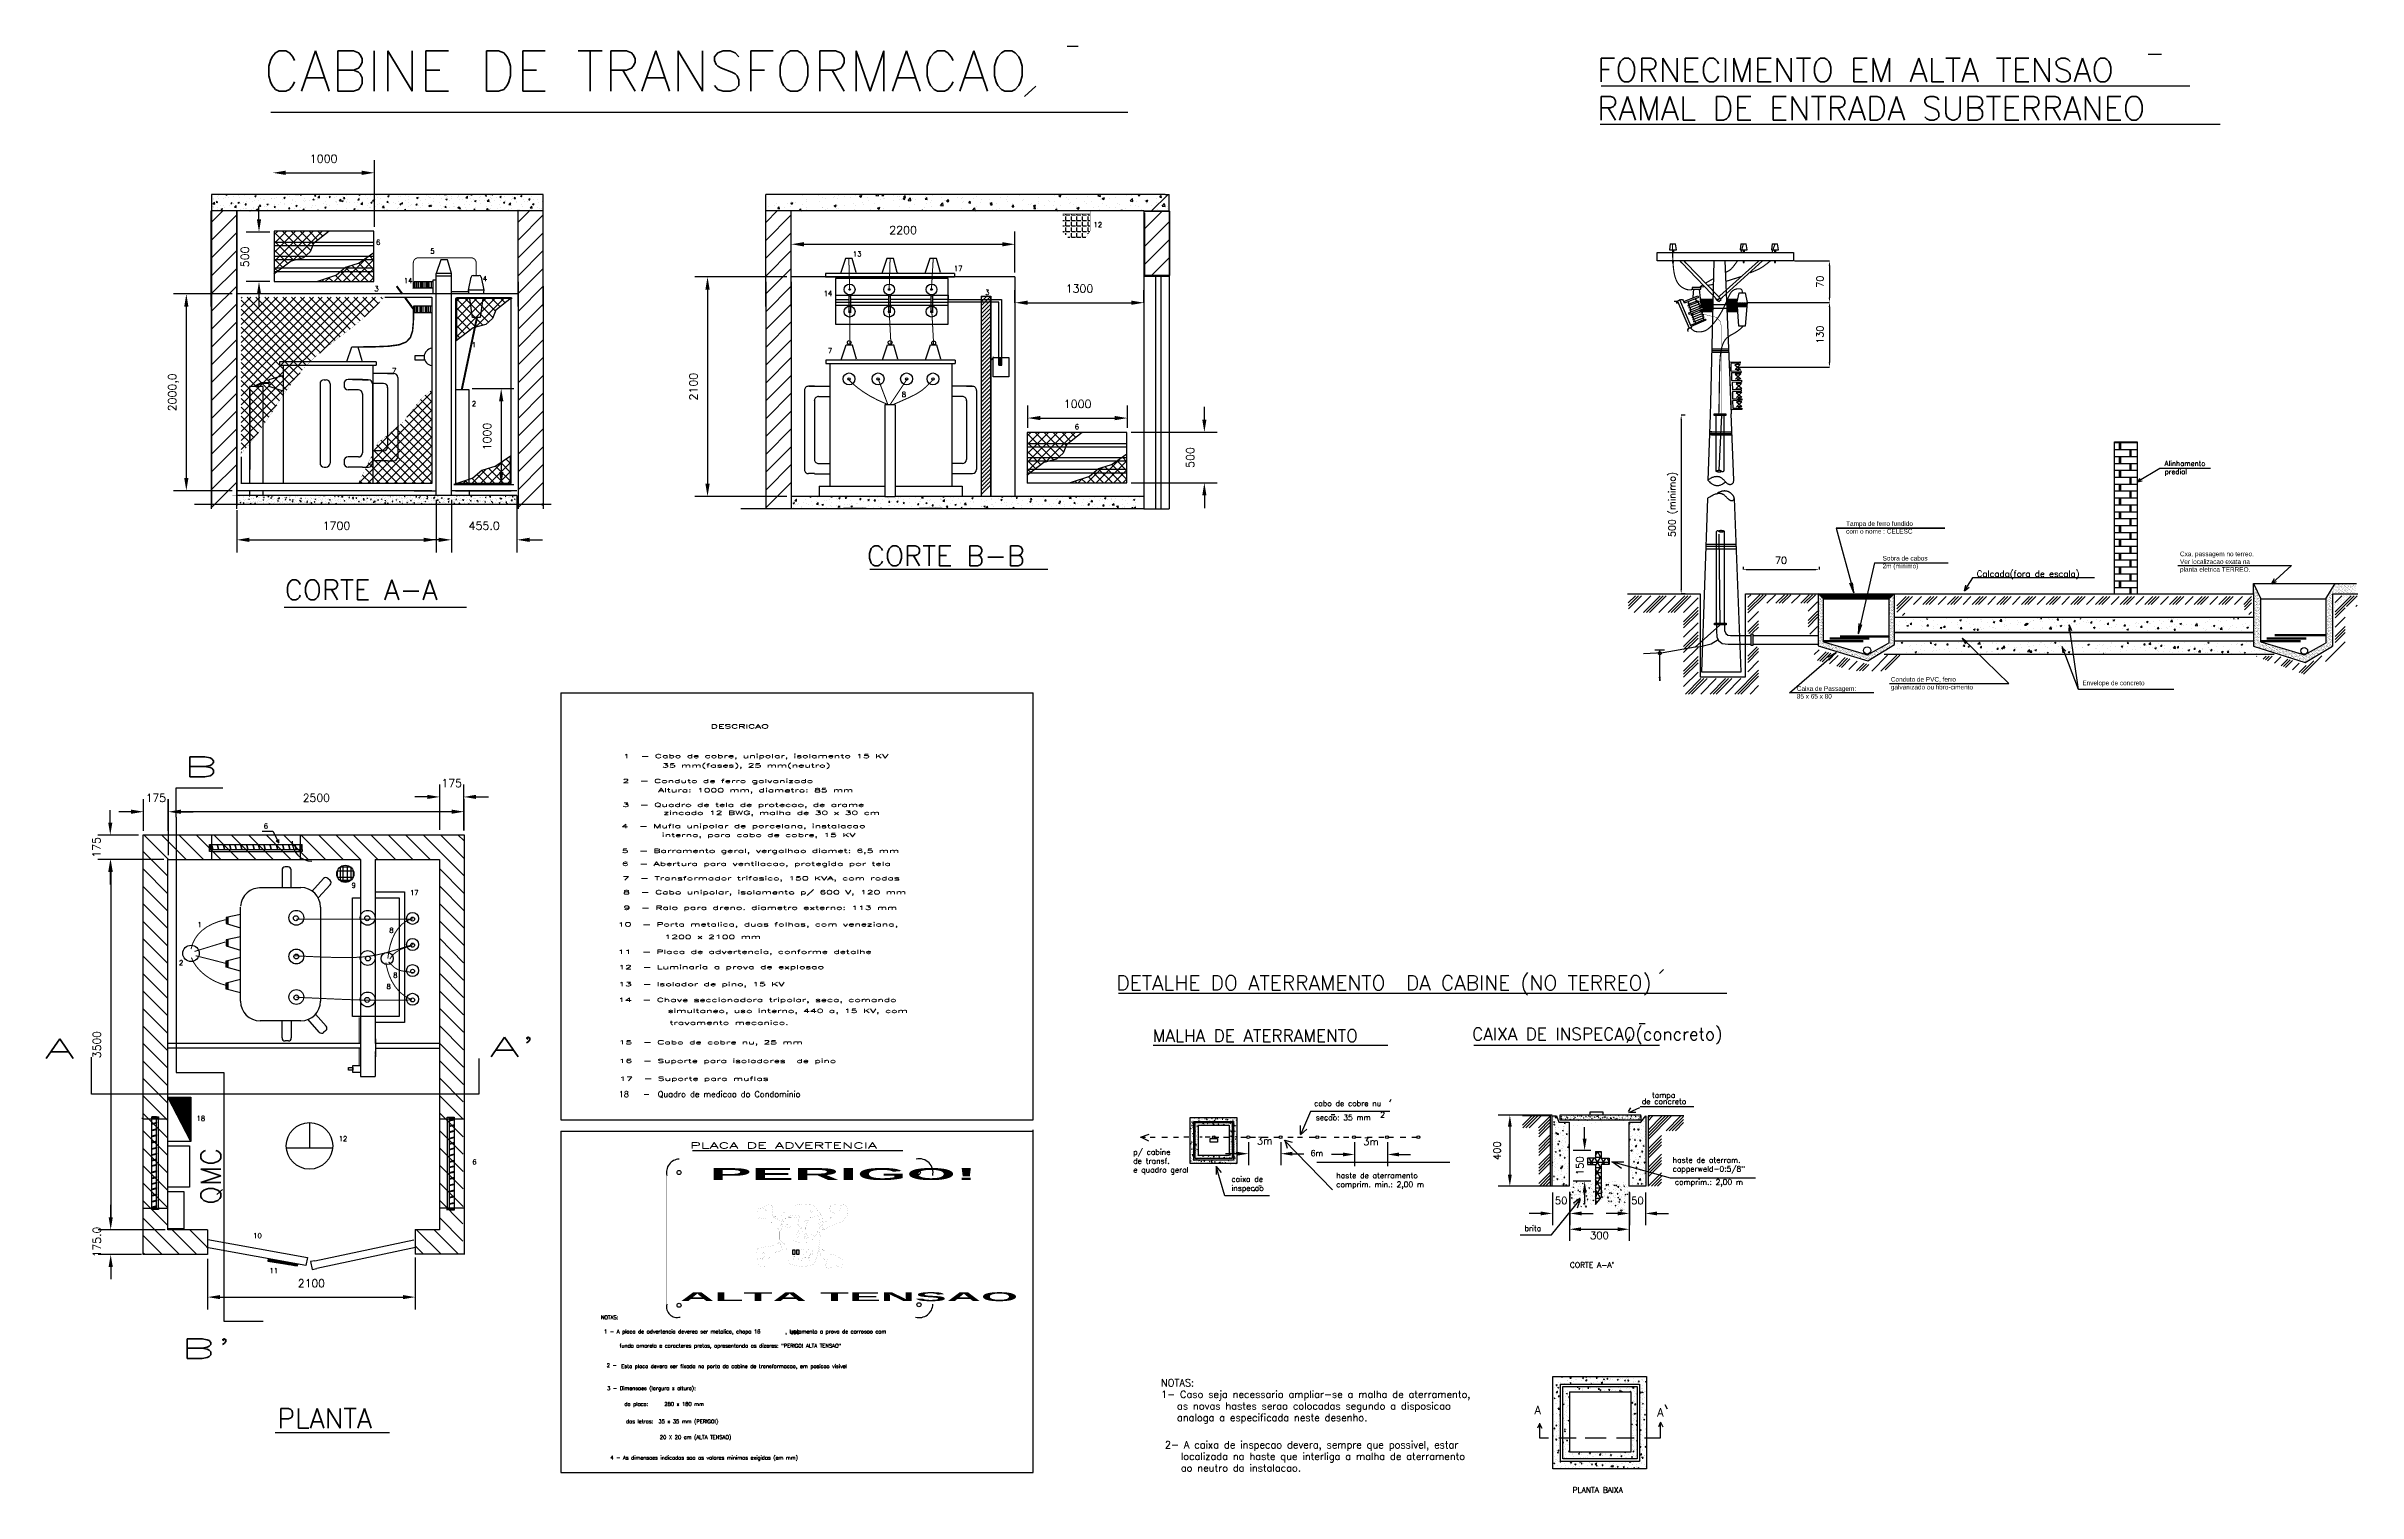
# Model space of a CAD drawing. Extents: x 0.035 to 0.854, y 0.057 to 0.57.
import ezdxf
from ezdxf.enums import TextEntityAlignment as Align

# ---------------------------------------------------------------- set-up
doc = ezdxf.new("R2010")
doc.units = 0
doc.header["$LTSCALE"] = 500
doc.header["$MEASUREMENT"] = 0
doc.header["$PDMODE"] = 3
doc.header["$PDSIZE"] = -15
doc.linetypes.add('DASHDOTX2', pattern=[2, 1, -0.5, 0, -0.5])
doc.linetypes.add('DASHED2', pattern=[0.375, 0.25, -0.125])
doc.layers.get('0').update_dxf_attribs({"linetype": 'CONTINUOUS'})
doc.layers.get('DEFPOINTS').update_dxf_attribs({"linetype": 'CONTINUOUS'})
for name, color, linetype in [('ANOTACAO', 5, 'DASHDOTX2'), ('TERRA', 1, 'DASHED2'), ('TEXTOS', 3, 'CONTINUOUS'), ('TRAFO', 4, 'CONTINUOUS')]:
    doc.layers.add(name, color=color, linetype=linetype)
doc.styles.add('ROMAND', font='ROMANS.SHX', dxfattribs={"width": 2, "height": 100})
doc.styles.add('ROMANS', font='ROMANS.SHX', dxfattribs={"height": 80})
doc.styles.add('TECHNICBOLD', font='teb_____.pfb', dxfattribs={"width": 4, "height": 200})

# ---------------------------------------------------------------- blocks, each defined once
blk = doc.blocks.new('*X0')
at = {"color": 0}
for p, q in [((2217, 6062), (2253, 6097)), ((2226, 6080), (2253, 6106)), ((2236, 6098), (2253, 6115)), ((2245, 6116), (2253, 6124)), ((2022, 5682), (2253, 5912)), ((2028, 5696), (2253, 5921)), ((2031, 5682), (2253, 5903)), ((2037, 5714), (2253, 5930)), ((2040, 5682), (2253, 5894)), ((2047, 5732), (2253, 5938)), ((2049, 5682), (2253, 5885)), ((2056, 5751), (2253, 5947)), ((2058, 5682), (2253, 5877)), ((2065, 5769), (2253, 5956)), ((2067, 5682), (2253, 5868)), ((2075, 5787), (2253, 5965)), ((2075, 5682), (2253, 5859)), ((2084, 5806), (2253, 5974)), ((2094, 5824), (2253, 5983)), ((2103, 5842), (2253, 5991)), ((2113, 5860), (2253, 6000)), ((2122, 5879), (2253, 6009)), ((2132, 5897), (2253, 6018)), ((2141, 5915), (2253, 6027)), ((2151, 5934), (2253, 6036)), ((2160, 5952), (2253, 6044)), ((2169, 5970), (2253, 6053)), ((2179, 5988), (2253, 6062)), ((2188, 6007), (2253, 6071)), ((2198, 6025), (2253, 6080)), ((2207, 6043), (2253, 6089)), ((2084, 5682), (2253, 5850)), ((2093, 5682), (2253, 5841)), ((2102, 5682), (2253, 5832)), ((2111, 5682), (2253, 5823)), ((2120, 5682), (2253, 5815)), ((2128, 5682), (2253, 5806)), ((2137, 5682), (2253, 5797)), ((2146, 5682), (2253, 5788)), ((2155, 5682), (2253, 5779)), ((2164, 5682), (2253, 5770)), ((2173, 5682), (2253, 5762)), ((2181, 5682), (2253, 5753)), ((2190, 5682), (2253, 5744)), ((2199, 5682), (2253, 5735)), ((2208, 5682), (2253, 5726)), ((2217, 5682), (2253, 5717)), ((2226, 5682), (2253, 5709)), ((2234, 5682), (2253, 5700)), ((2243, 5682), (2253, 5691)), ((2252, 5682), (2253, 5682))]:
    blk.add_line(p, q, dxfattribs=at)
blk = doc.blocks.new('*X1')
at = {"color": 0}
for p, q in [((1775, 9553), (1837, 9615)), ((1776, 9201), (2190, 9615)), ((1776, 9377), (2014, 9615)), ((2117, 9365), (2367, 9615)), ((2294, 9365), (2544, 9615)), ((2471, 9365), (2721, 9615)), ((2647, 9365), (2897, 9615)), ((2824, 9365), (3074, 9615)), ((3001, 9365), (3251, 9615)), ((3178, 9365), (3428, 9615)), ((3355, 9365), (3605, 9615)), ((3531, 9365), (3781, 9615)), ((3708, 9365), (3958, 9615)), ((3885, 9365), (4135, 9615)), ((4062, 9365), (4312, 9615)), ((4238, 9365), (4488, 9615)), ((4415, 9365), (4665, 9615)), ((4592, 9365), (4842, 9615)), ((4769, 9365), (5019, 9615)), ((4775, 9194), (5025, 9444)), ((1777, 9024), (2025, 9273)), ((4775, 9018), (5025, 9268)), ((1777, 8848), (2025, 9096)), ((1778, 8672), (2025, 8919)), ((4775, 8841), (5025, 9091)), ((4775, 8664), (5025, 8914)), ((1778, 8496), (2025, 8743)), ((4775, 8487), (5025, 8737)), ((1779, 8319), (2025, 8566)), ((4775, 8311), (5025, 8561)), ((1779, 8143), (2025, 8389)), ((1780, 7967), (2025, 8212)), ((4775, 8134), (5025, 8384)), ((4775, 7957), (5025, 8207)), ((1780, 7790), (2025, 8035)), ((4775, 7780), (5025, 8030)), ((1781, 7614), (2025, 7859)), ((4775, 7603), (5025, 7853)), ((1781, 7438), (2025, 7682)), ((1782, 7262), (2025, 7505)), ((4775, 7427), (5025, 7677)), ((4775, 7250), (5025, 7500)), ((1782, 7085), (2025, 7328)), ((4775, 7073), (5025, 7323)), ((1783, 6909), (2025, 7152)), ((4775, 6896), (5025, 7146)), ((1783, 6733), (2025, 6975)), ((1784, 6556), (2025, 6798)), ((4775, 6720), (5025, 6970)), ((4775, 6543), (5025, 6793)), ((1784, 6380), (2025, 6621)), ((4775, 6366), (5025, 6616)), ((1784, 6204), (2025, 6444)), ((4775, 6189), (5025, 6439)), ((1785, 6028), (2025, 6268)), ((1785, 5851), (2025, 6091)), ((4775, 6012), (5025, 6262)), ((1786, 5675), (2025, 5914)), ((4775, 5836), (5025, 6086)), ((4775, 5659), (5025, 5909)), ((1786, 5499), (2025, 5737)), ((4658, 5365), (5025, 5732)), ((1830, 5366), (2079, 5615)), ((2007, 5366), (2256, 5615)), ((2185, 5367), (2271, 5453)), ((4375, 5612), (4378, 5615)), ((4375, 5436), (4554, 5615)), ((4481, 5365), (4731, 5615)), ((4835, 5365), (5025, 5555)), ((5011, 5365), (5025, 5379))]:
    blk.add_line(p, q, dxfattribs=at)
blk = doc.blocks.new('*X2')
at = {"color": 0}
for p, q in [((2353, 9954), (2363, 9965)), ((2402, 9915), (2452, 9965)), ((2701, 9673), (2410, 9965)), ((2452, 9877), (2540, 9965)), ((2885, 9578), (2498, 9965)), ((2499, 9835), (2629, 9965)), ((2524, 9772), (2717, 9965)), ((2567, 9726), (2805, 9965)), ((2885, 9666), (2586, 9965)), ((2623, 9694), (2885, 9956)), ((2885, 9754), (2675, 9965)), ((2693, 9676), (2885, 9868)), ((2885, 9843), (2763, 9965)), ((2885, 9931), (2851, 9965)), ((2750, 9645), (2885, 9780)), ((2800, 9606), (2885, 9691)), ((2851, 9568), (2885, 9603))]:
    blk.add_line(p, q, dxfattribs=at)
blk = doc.blocks.new('*X3')
at = {"color": 0}
for p, q in [((1896, 9674), (1940, 9719)), ((1896, 9586), (1993, 9683)), ((2114, 9465), (1896, 9683)), ((1896, 9498), (2046, 9648)), ((2202, 9465), (1967, 9701)), ((2026, 9465), (1896, 9594)), ((1937, 9465), (1896, 9506)), ((1952, 9465), (2114, 9627)), ((2040, 9465), (2180, 9605)), ((2129, 9465), (2227, 9564)), ((2291, 9465), (2136, 9620)), ((2217, 9465), (2277, 9525)), ((2305, 9465), (2344, 9503)), ((2379, 9465), (2340, 9504)), ((2394, 9465), (2410, 9481))]:
    blk.add_line(p, q, dxfattribs=at)
blk = doc.blocks.new('*X4')
at = {"color": 0}
for p, q in [((6996, 9224), (7093, 9320)), ((6996, 9264), (7053, 9320)), ((6996, 9303), (7013, 9320)), ((6996, 9184), (7093, 9280)), ((6996, 9144), (7093, 9240)), ((6996, 9105), (7093, 9201)), ((7000, 9287), (7000, 9287)), ((7000, 9248), (7000, 9248)), ((7000, 9208), (7000, 9208)), ((7020, 9307), (7020, 9307)), ((7020, 9268), (7020, 9268)), ((7020, 9228), (7020, 9228)), ((7020, 9188), (7020, 9188)), ((7040, 9287), (7040, 9287)), ((7040, 9248), (7040, 9248)), ((7040, 9208), (7040, 9208)), ((7060, 9307), (7060, 9307)), ((7060, 9268), (7060, 9268)), ((7060, 9228), (7060, 9228)), ((7060, 9188), (7060, 9188)), ((7080, 9287), (7080, 9287)), ((7080, 9248), (7080, 9248)), ((7080, 9208), (7080, 9208)), ((6996, 9065), (7093, 9161)), ((6996, 9025), (7093, 9121)), ((6996, 8985), (7093, 9081)), ((6996, 8945), (7093, 9042)), ((6996, 8906), (7093, 9002)), ((6996, 8866), (7093, 8962)), ((7000, 9168), (7000, 9168)), ((7000, 9128), (7000, 9128)), ((7000, 9089), (7000, 9089)), ((7000, 9049), (7000, 9049)), ((7000, 9009), (7000, 9009)), ((7000, 8969), (7000, 8969)), ((7020, 9148), (7020, 9148)), ((7020, 9108), (7020, 9108)), ((7020, 9069), (7020, 9069)), ((7020, 9029), (7020, 9029)), ((7020, 8989), (7020, 8989)), ((7020, 8949), (7020, 8949)), ((7040, 9168), (7040, 9168)), ((7040, 9128), (7040, 9128)), ((7040, 9089), (7040, 9089)), ((7040, 9049), (7040, 9049)), ((7040, 9009), (7040, 9009)), ((7040, 8969), (7040, 8969)), ((7060, 9148), (7060, 9148)), ((7060, 9108), (7060, 9108)), ((7060, 9069), (7060, 9069)), ((7060, 9029), (7060, 9029)), ((7060, 8989), (7060, 8989)), ((7060, 8949), (7060, 8949)), ((7080, 9168), (7080, 9168)), ((7080, 9128), (7080, 9128)), ((7080, 9089), (7080, 9089)), ((7080, 9049), (7080, 9049)), ((7080, 9009), (7080, 9009)), ((7080, 8969), (7080, 8969)), ((6996, 8826), (7093, 8922)), ((6996, 8786), (7093, 8882)), ((6996, 8747), (7093, 8843)), ((6996, 8707), (7093, 8803)), ((6996, 8667), (7093, 8763)), ((6996, 8627), (7093, 8723)), ((7000, 8929), (7000, 8929)), ((7000, 8890), (7000, 8890)), ((7000, 8850), (7000, 8850)), ((7000, 8810), (7000, 8810)), ((7000, 8770), (7000, 8770)), ((7000, 8731), (7000, 8731)), ((7020, 8910), (7020, 8910)), ((7020, 8870), (7020, 8870)), ((7020, 8830), (7020, 8830)), ((7020, 8790), (7020, 8790)), ((7020, 8750), (7020, 8750)), ((7040, 8929), (7040, 8929)), ((7040, 8890), (7040, 8890)), ((7040, 8850), (7040, 8850)), ((7040, 8810), (7040, 8810)), ((7040, 8770), (7040, 8770)), ((7040, 8731), (7040, 8731)), ((7060, 8910), (7060, 8910)), ((7060, 8870), (7060, 8870)), ((7060, 8830), (7060, 8830)), ((7060, 8790), (7060, 8790)), ((7060, 8750), (7060, 8750)), ((7080, 8929), (7080, 8929)), ((7080, 8890), (7080, 8890)), ((7080, 8850), (7080, 8850)), ((7080, 8810), (7080, 8810)), ((7080, 8770), (7080, 8770)), ((7080, 8731), (7080, 8731)), ((6996, 8587), (7093, 8684)), ((6996, 8548), (7093, 8644)), ((6996, 8508), (7093, 8604)), ((6996, 8468), (7093, 8564)), ((6996, 8428), (7093, 8524)), ((6996, 8389), (7093, 8485)), ((7000, 8691), (7000, 8691)), ((7000, 8651), (7000, 8651)), ((7000, 8611), (7000, 8611)), ((7000, 8571), (7000, 8571)), ((7000, 8532), (7000, 8532)), ((7000, 8492), (7000, 8492)), ((7020, 8711), (7020, 8711)), ((7020, 8671), (7020, 8671)), ((7020, 8631), (7020, 8631)), ((7020, 8591), (7020, 8591)), ((7020, 8552), (7020, 8552)), ((7020, 8512), (7020, 8512)), ((7040, 8691), (7040, 8691)), ((7040, 8651), (7040, 8651)), ((7040, 8611), (7040, 8611)), ((7040, 8571), (7040, 8571)), ((7040, 8532), (7040, 8532)), ((7040, 8492), (7040, 8492)), ((7060, 8711), (7060, 8711)), ((7060, 8671), (7060, 8671)), ((7060, 8631), (7060, 8631)), ((7060, 8591), (7060, 8591)), ((7060, 8552), (7060, 8552)), ((7060, 8512), (7060, 8512)), ((7080, 8691), (7080, 8691)), ((7080, 8651), (7080, 8651)), ((7080, 8611), (7080, 8611)), ((7080, 8571), (7080, 8571)), ((7080, 8532), (7080, 8532)), ((7080, 8492), (7080, 8492)), ((7093, 8684), (7120, 8711)), ((6996, 8349), (7093, 8445)), ((6996, 8309), (7093, 8405)), ((6996, 8269), (7093, 8365)), ((6996, 8229), (7093, 8326)), ((6996, 8190), (7093, 8286)), ((7000, 8452), (7000, 8452)), ((7000, 8412), (7000, 8412)), ((7000, 8373), (7000, 8373)), ((7000, 8333), (7000, 8333)), ((7000, 8293), (7000, 8293)), ((7020, 8472), (7020, 8472)), ((7020, 8432), (7020, 8432)), ((7020, 8392), (7020, 8392)), ((7020, 8353), (7020, 8353)), ((7020, 8313), (7020, 8313)), ((7020, 8273), (7020, 8273)), ((7040, 8452), (7040, 8452)), ((7040, 8412), (7040, 8412)), ((7040, 8373), (7040, 8373)), ((7040, 8333), (7040, 8333)), ((7040, 8293), (7040, 8293)), ((7060, 8472), (7060, 8472)), ((7060, 8432), (7060, 8432)), ((7060, 8392), (7060, 8392)), ((7060, 8353), (7060, 8353)), ((7060, 8313), (7060, 8313)), ((7060, 8273), (7060, 8273)), ((7080, 8452), (7080, 8452)), ((7080, 8412), (7080, 8412)), ((7080, 8373), (7080, 8373)), ((7080, 8333), (7080, 8333)), ((7080, 8293), (7080, 8293)), ((6996, 8150), (7093, 8246)), ((6996, 8110), (7093, 8206)), ((6996, 8070), (7093, 8166)), ((6996, 8031), (7093, 8127)), ((6996, 7991), (7093, 8087)), ((6996, 7951), (7093, 8047)), ((7000, 8253), (7000, 8253)), ((7000, 8213), (7000, 8213)), ((7000, 8174), (7000, 8174)), ((7000, 8134), (7000, 8134)), ((7000, 8094), (7000, 8094)), ((7000, 8054), (7000, 8054)), ((7020, 8233), (7020, 8233)), ((7020, 8194), (7020, 8194)), ((7020, 8154), (7020, 8154)), ((7020, 8114), (7020, 8114)), ((7020, 8074), (7020, 8074)), ((7020, 8035), (7020, 8035)), ((7040, 8253), (7040, 8253)), ((7040, 8213), (7040, 8213)), ((7040, 8174), (7040, 8174)), ((7040, 8134), (7040, 8134)), ((7040, 8094), (7040, 8094)), ((7040, 8054), (7040, 8054)), ((7060, 8233), (7060, 8233)), ((7060, 8194), (7060, 8194)), ((7060, 8154), (7060, 8154)), ((7060, 8114), (7060, 8114)), ((7060, 8074), (7060, 8074)), ((7060, 8035), (7060, 8035)), ((7080, 8253), (7080, 8253)), ((7080, 8213), (7080, 8213)), ((7080, 8174), (7080, 8174)), ((7080, 8134), (7080, 8134)), ((7080, 8094), (7080, 8094)), ((7080, 8054), (7080, 8054)), ((6996, 7911), (7093, 8007)), ((6996, 7872), (7093, 7968)), ((6996, 7832), (7093, 7928)), ((6996, 7792), (7093, 7888)), ((6996, 7752), (7093, 7848)), ((6996, 7712), (7093, 7809)), ((7000, 8015), (7000, 8015)), ((7000, 7975), (7000, 7975)), ((7000, 7935), (7000, 7935)), ((7000, 7895), (7000, 7895)), ((7000, 7856), (7000, 7856)), ((7000, 7816), (7000, 7816)), ((7020, 7995), (7020, 7995)), ((7020, 7955), (7020, 7955)), ((7020, 7915), (7020, 7915)), ((7020, 7875), (7020, 7875)), ((7020, 7836), (7020, 7836)), ((7040, 8015), (7040, 8015)), ((7040, 7975), (7040, 7975)), ((7040, 7935), (7040, 7935)), ((7040, 7895), (7040, 7895)), ((7040, 7856), (7040, 7856)), ((7040, 7816), (7040, 7816)), ((7060, 7995), (7060, 7995)), ((7060, 7955), (7060, 7955)), ((7060, 7915), (7060, 7915)), ((7060, 7875), (7060, 7875)), ((7060, 7836), (7060, 7836)), ((7080, 8015), (7080, 8015)), ((7080, 7975), (7080, 7975)), ((7080, 7935), (7080, 7935)), ((7080, 7895), (7080, 7895)), ((7080, 7856), (7080, 7856)), ((7080, 7816), (7080, 7816)), ((6996, 7673), (7093, 7769)), ((6996, 7633), (7093, 7729)), ((6996, 7593), (7093, 7689)), ((6996, 7553), (7093, 7649)), ((6996, 7514), (7093, 7610)), ((6996, 7474), (7093, 7570)), ((7000, 7776), (7000, 7776)), ((7000, 7736), (7000, 7736)), ((7000, 7696), (7000, 7696)), ((7000, 7657), (7000, 7657)), ((7000, 7617), (7000, 7617)), ((7000, 7577), (7000, 7577)), ((7020, 7796), (7020, 7796)), ((7020, 7756), (7020, 7756)), ((7020, 7716), (7020, 7716)), ((7020, 7677), (7020, 7677)), ((7020, 7637), (7020, 7637)), ((7020, 7597), (7020, 7597)), ((7040, 7776), (7040, 7776)), ((7040, 7736), (7040, 7736)), ((7040, 7696), (7040, 7696)), ((7040, 7657), (7040, 7657)), ((7040, 7617), (7040, 7617)), ((7040, 7577), (7040, 7577)), ((7060, 7796), (7060, 7796)), ((7060, 7756), (7060, 7756)), ((7060, 7716), (7060, 7716)), ((7060, 7677), (7060, 7677)), ((7060, 7637), (7060, 7637)), ((7060, 7597), (7060, 7597)), ((7080, 7776), (7080, 7776)), ((7080, 7736), (7080, 7736)), ((7080, 7696), (7080, 7696)), ((7080, 7657), (7080, 7657)), ((7080, 7617), (7080, 7617)), ((7080, 7577), (7080, 7577)), ((6996, 7434), (7093, 7530)), ((6996, 7394), (7093, 7490)), ((6996, 7354), (7093, 7451)), ((7000, 7537), (7000, 7537)), ((7000, 7498), (7000, 7498)), ((7000, 7458), (7000, 7458)), ((7000, 7418), (7000, 7418)), ((7000, 7378), (7000, 7378)), ((7020, 7557), (7020, 7557)), ((7020, 7517), (7020, 7517)), ((7020, 7478), (7020, 7478)), ((7020, 7438), (7020, 7438)), ((7020, 7398), (7020, 7398)), ((7040, 7537), (7040, 7537)), ((7040, 7498), (7040, 7498)), ((7040, 7458), (7040, 7458)), ((7040, 7418), (7040, 7418)), ((7060, 7557), (7060, 7557)), ((7060, 7517), (7060, 7517)), ((7060, 7478), (7060, 7478)), ((7060, 7438), (7060, 7438)), ((7080, 7537), (7080, 7537)), ((7080, 7498), (7080, 7498)), ((7080, 7458), (7080, 7458))]:
    blk.add_line(p, q, dxfattribs=at)
blk = doc.blocks.new('*X10')
at = {"color": 0}
for p, q in [((7989, 11305), (7989, 11305)), ((8045, 11312), (8045, 11312)), ((8065, 11333), (8065, 11333)), ((8081, 11282), (8095, 11299)), ((8081, 11282), (8099, 11280)), ((8099, 11280), (8095, 11299)), ((8149, 11289), (8149, 11289)), ((8179, 11330), (8179, 11330)), ((8205, 11305), (8205, 11305)), ((8210, 11335), (8231, 11343)), ((8210, 11335), (8225, 11325)), ((8219, 11354), (8219, 11354)), ((8225, 11325), (8231, 11343)), ((8254, 11340), (8254, 11340)), ((8296, 11263), (8310, 11280)), ((8296, 11263), (8314, 11261)), ((8314, 11261), (8310, 11280)), ((8324, 11319), (8324, 11319)), ((8328, 11417), (8328, 11417)), ((8365, 11298), (8365, 11298)), ((8367, 11355), (8367, 11355)), ((8367, 11274), (8367, 11274)), ((8371, 11374), (8371, 11374)), ((8478, 11262), (8478, 11262)), ((8488, 11411), (8488, 11411)), ((8499, 11349), (8499, 11349)), ((8523, 11296), (8523, 11296)), ((8524, 11259), (8526, 11261)), ((8525, 11292), (8525, 11292)), ((8526, 11259), (8526, 11261)), ((8527, 11396), (8527, 11396)), ((8553, 11272), (8553, 11272)), ((8557, 11380), (8557, 11380)), ((8571, 11283), (8571, 11283)), ((8632, 11390), (8632, 11390)), ((8641, 11311), (8662, 11319)), ((8641, 11311), (8656, 11301)), ((8648, 11404), (8648, 11404)), ((8656, 11301), (8662, 11319)), ((8667, 11287), (8667, 11287)), ((8674, 11379), (8674, 11379)), ((8677, 11317), (8677, 11317)), ((8681, 11417), (8681, 11417)), ((8685, 11285), (8685, 11285)), ((8746, 11405), (8746, 11405)), ((8746, 11313), (8746, 11313)), ((8808, 11397), (8808, 11397)), ((8828, 11337), (8828, 11337)), ((8846, 11278), (8846, 11278)), ((8849, 11409), (8849, 11409)), ((8856, 11312), (8856, 11312)), ((8893, 11407), (8914, 11415)), ((8893, 11407), (8908, 11397)), ((8908, 11397), (8914, 11415)), ((8921, 11343), (8921, 11343)), ((8931, 11322), (8931, 11322)), ((8968, 11390), (8968, 11390)), ((8981, 11259), (8981, 11259)), ((8984, 11359), (8984, 11359)), ((9006, 11271), (9006, 11271)), ((9045, 11337), (9045, 11337)), ((9054, 11413), (9061, 11420)), ((9054, 11413), (9081, 11409)), ((9072, 11287), (9093, 11295)), ((9072, 11287), (9087, 11276)), ((9081, 11409), (9080, 11420)), ((9087, 11276), (9093, 11295)), ((9096, 11373), (9096, 11373)), ((9115, 11413), (9121, 11420)), ((9115, 11413), (9133, 11412)), ((9129, 11384), (9129, 11384)), ((9133, 11412), (9131, 11420)), ((9135, 11280), (9135, 11280)), ((9138, 11380), (9138, 11380)), ((9166, 11265), (9166, 11265)), ((9210, 11268), (9210, 11268)), ((9226, 11417), (9226, 11417)), ((9234, 11361), (9234, 11361)), ((9271, 11403), (9271, 11403)), ((9286, 11300), (9286, 11300)), ((9289, 11377), (9289, 11377)), ((9290, 11399), (9290, 11399)), ((9309, 11371), (9309, 11371)), ((9324, 11383), (9345, 11391)), ((9324, 11383), (9339, 11373)), ((9330, 11395), (9345, 11412)), ((9330, 11395), (9348, 11393)), ((9339, 11373), (9345, 11391)), ((9344, 11268), (9344, 11268)), ((9348, 11393), (9345, 11412)), ((9374, 11364), (9398, 11388)), ((9374, 11364), (9401, 11359)), ((9385, 11298), (9385, 11298)), ((9386, 11410), (9386, 11410)), ((9401, 11359), (9398, 11388)), ((9423, 11386), (9423, 11386)), ((9442, 11322), (9442, 11322)), ((9449, 11370), (9449, 11370)), ((9504, 11263), (9525, 11271)), ((9504, 11263), (9509, 11259)), ((9521, 11259), (9525, 11271)), ((9534, 11293), (9534, 11293)), ((9545, 11376), (9560, 11393)), ((9545, 11376), (9563, 11374)), ((9546, 11404), (9546, 11404)), ((9563, 11374), (9560, 11393)), ((9560, 11328), (9560, 11328)), ((9596, 11343), (9596, 11343)), ((9609, 11363), (9609, 11363)), ((9609, 11303), (9609, 11303)), ((9613, 11411), (9613, 11411)), ((9695, 11314), (9718, 11338)), ((9695, 11314), (9721, 11310)), ((9706, 11397), (9706, 11397)), ((9721, 11310), (9718, 11338)), ((9722, 11318), (9722, 11318)), ((9735, 11358), (9735, 11358)), ((9744, 11262), (9744, 11262)), ((9748, 11362), (9748, 11362)), ((9756, 11359), (9777, 11367)), ((9756, 11359), (9771, 11349)), ((9761, 11357), (9775, 11374)), ((9761, 11357), (9779, 11355)), ((9769, 11356), (9769, 11356)), ((9771, 11349), (9777, 11367)), ((9779, 11355), (9775, 11374)), ((9866, 11390), (9866, 11390)), ((9900, 11285), (9900, 11285)), ((9903, 11385), (9903, 11385)), ((9910, 11388), (9910, 11388)), ((9912, 11343), (9912, 11343)), ((9929, 11350), (9929, 11350)), ((9976, 11338), (9990, 11355)), ((9976, 11338), (9994, 11337)), ((9987, 11353), (9987, 11353)), ((9994, 11337), (9990, 11355)), ((10015, 11264), (10038, 11289)), ((10015, 11264), (10041, 11260)), ((10026, 11383), (10026, 11383)), ((10041, 11260), (10038, 11289)), ((10054, 11306), (10054, 11306)), ((10057, 11406), (10057, 11406)), ((10085, 11418), (10085, 11418)), ((10090, 11343), (10090, 11343)), ((10101, 11368), (10101, 11368)), ((10186, 11376), (10186, 11376)), ((10187, 11335), (10208, 11343)), ((10187, 11335), (10202, 11325)), ((10191, 11319), (10205, 11337)), ((10191, 11319), (10209, 11318)), ((10202, 11325), (10208, 11343)), ((10209, 11318), (10205, 11337)), ((10205, 11325), (10205, 11325)), ((10211, 11274), (10211, 11274)), ((10248, 11269), (10248, 11269)), ((10250, 11336), (10250, 11336)), ((10286, 11284), (10286, 11284)), ((10290, 11393), (10290, 11393)), ((10347, 11370), (10347, 11370)), ((10361, 11348), (10361, 11348)), ((10365, 11402), (10365, 11402)), ((10400, 11299), (10400, 11299)), ((10406, 11300), (10421, 11318)), ((10406, 11300), (10424, 11299)), ((10410, 11329), (10410, 11329)), ((10424, 11299), (10421, 11318)), ((10423, 11299), (10423, 11299)), ((10479, 11417), (10479, 11417)), ((10507, 11363), (10507, 11363)), ((10511, 11269), (10511, 11269)), ((10515, 11369), (10515, 11369)), ((10570, 11323), (10570, 11323)), ((10589, 11324), (10589, 11324)), ((10598, 11329), (10598, 11329)), ((10618, 11311), (10639, 11319)), ((10618, 11311), (10633, 11301)), ((10621, 11282), (10636, 11299)), ((10621, 11282), (10639, 11280)), ((10633, 11301), (10639, 11319)), ((10639, 11280), (10636, 11299)), ((10663, 11288), (10663, 11288)), ((10664, 11334), (10664, 11334)), ((10667, 11388), (10667, 11388)), ((10667, 11356), (10667, 11356)), ((10669, 11263), (10669, 11263)), ((10730, 11316), (10730, 11316)), ((10772, 11359), (10772, 11359)), ((10778, 11349), (10778, 11349)), ((10819, 11311), (10819, 11311)), ((10822, 11411), (10822, 11411)), ((10827, 11349), (10827, 11349)), ((10836, 11263), (10851, 11280)), ((10836, 11263), (10854, 11261)), ((10844, 11293), (10844, 11293)), ((10854, 11261), (10851, 11280)), ((10870, 11408), (10891, 11416)), ((10870, 11408), (10885, 11398)), ((10885, 11398), (10891, 11416)), ((10890, 11309), (10890, 11309)), ((10947, 11389), (10947, 11389)), ((10964, 11265), (10964, 11265)), ((10967, 11374), (10967, 11374)), ((10973, 11332), (10973, 11332)), ((10987, 11343), (10987, 11343)), ((11019, 11323), (11019, 11323)), ((11043, 11384), (11043, 11384)), ((11049, 11287), (11070, 11295)), ((11049, 11287), (11064, 11277)), ((11050, 11302), (11050, 11302)), ((11064, 11277), (11070, 11295)), ((11064, 11259), (11066, 11261)), ((11067, 11259), (11066, 11261)), ((11077, 11280), (11077, 11280)), ((11122, 11419), (11122, 11419)), ((11124, 11351), (11124, 11351)), ((11147, 11336), (11147, 11336)), ((11156, 11399), (11156, 11399)), ((11194, 11353), (11194, 11353)), ((11211, 11296), (11211, 11296)), ((11256, 11408), (11268, 11420)), ((11256, 11408), (11282, 11403)), ((11267, 11305), (11267, 11305)), ((11277, 11274), (11277, 11274)), ((11282, 11403), (11280, 11420)), ((11280, 11374), (11280, 11374)), ((11301, 11384), (11322, 11392)), ((11301, 11384), (11316, 11374)), ((11307, 11329), (11307, 11329)), ((11316, 11374), (11322, 11392)), ((11342, 11315), (11342, 11315)), ((11369, 11383), (11369, 11383)), ((11371, 11289), (11371, 11289)), ((11431, 11295), (11431, 11295)), ((11434, 11395), (11434, 11395)), ((11455, 11330), (11455, 11330)), ((11468, 11322), (11468, 11322)), ((11480, 11263), (11501, 11271)), ((11480, 11263), (11486, 11259)), ((11484, 11278), (11484, 11278)), ((11497, 11259), (11501, 11271)), ((11531, 11282), (11531, 11282)), ((11544, 11413), (11544, 11413)), ((11576, 11358), (11599, 11382)), ((11576, 11358), (11603, 11354)), ((11582, 11314), (11582, 11314)), ((11586, 11414), (11586, 11414)), ((11603, 11354), (11599, 11382)), ((11628, 11316), (11628, 11316)), ((11645, 11355), (11645, 11355)), ((11656, 11413), (11662, 11420)), ((11656, 11413), (11673, 11412)), ((11659, 11308), (11659, 11308)), ((11673, 11412), (11672, 11420)), ((11691, 11275), (11691, 11275)), ((11720, 11365), (11720, 11365)), ((11732, 11360), (11753, 11368)), ((11732, 11360), (11747, 11350)), ((11738, 11336), (11738, 11336)), ((11747, 11350), (11753, 11368)), ((11755, 11262), (11755, 11262)), ((11788, 11309), (11788, 11309)), ((11834, 11380), (11834, 11380)), ((11834, 11338), (11834, 11338)), ((11851, 11269), (11851, 11269)), ((11871, 11394), (11885, 11412)), ((11871, 11394), (11889, 11393)), ((11889, 11393), (11885, 11412)), ((11892, 11358), (11892, 11358)), ((11896, 11308), (11919, 11333)), ((11896, 11308), (11923, 11304)), ((11923, 11304), (11919, 11333)), ((11944, 11286), (11944, 11286)), ((11948, 11302), (11948, 11302))]:
    blk.add_line(p, q, dxfattribs=at)
blk = doc.blocks.new('*X11')
at = {"color": 0}
for p, q in [((8238, 8316), (8238, 8316)), ((8261, 8378), (8261, 8378)), ((8313, 8326), (8313, 8326)), ((8427, 8341), (8427, 8341)), ((8616, 8366), (8616, 8366)), ((8691, 8376), (8691, 8376)), ((8805, 8391), (8805, 8391)), ((8994, 8416), (8994, 8416)), ((9070, 8426), (9070, 8426))]:
    blk.add_line(p, q, dxfattribs=at)
blk = doc.blocks.new('*X12')
at = {"color": 0}
for p, q in [((8238, 8316), (8238, 8316)), ((8261, 8378), (8261, 8378)), ((8313, 8326), (8313, 8326)), ((8427, 8341), (8427, 8341)), ((8616, 8366), (8616, 8366)), ((8691, 8376), (8691, 8376)), ((8805, 8391), (8805, 8391)), ((8994, 8416), (8994, 8416)), ((9070, 8426), (9070, 8426))]:
    blk.add_line(p, q, dxfattribs=at)
blk = doc.blocks.new('*X13')
at = {"color": 0}
for p, q in [((8238, 8316), (8238, 8316)), ((8261, 8378), (8261, 8378)), ((8313, 8326), (8313, 8326)), ((8427, 8341), (8427, 8341)), ((8616, 8366), (8616, 8366)), ((8691, 8376), (8691, 8376)), ((8805, 8391), (8805, 8391)), ((8994, 8416), (8994, 8416)), ((9070, 8426), (9070, 8426))]:
    blk.add_line(p, q, dxfattribs=at)
blk = doc.blocks.new('*X14')
at = {"color": 0}
for p, q in [((8215, 8322), (8215, 8322)), ((8216, 8421), (8216, 8421)), ((8233, 8363), (8247, 8368)), ((8252, 8384), (8267, 8401)), ((8262, 8346), (8262, 8346)), ((8265, 8413), (8265, 8413)), ((8289, 8359), (8289, 8359)), ((8339, 8365), (8339, 8365)), ((8366, 8425), (8366, 8425)), ((8401, 8427), (8404, 8429)), ((8415, 8375), (8415, 8375)), ((8542, 8392), (8542, 8392)), ((8592, 8399), (8592, 8399)), ((8667, 8409), (8667, 8409)), ((8794, 8425), (8794, 8425))]:
    blk.add_line(p, q, dxfattribs=at)
blk = doc.blocks.new('*X15')
at = {"color": 0}
for p, q in [((8215, 8322), (8215, 8322)), ((8216, 8421), (8216, 8421)), ((8216, 8328), (8216, 8328)), ((8233, 8363), (8243, 8356)), ((8241, 8379), (8241, 8379)), ((8243, 8356), (8247, 8368)), ((8252, 8384), (8269, 8382)), ((8269, 8382), (8267, 8401)), ((8280, 8350), (8280, 8350)), ((8322, 8323), (8322, 8323)), ((8357, 8399), (8357, 8399)), ((8363, 8359), (8363, 8359)), ((8366, 8425), (8366, 8425)), ((8387, 8346), (8387, 8346)), ((8401, 8427), (8411, 8421)), ((8411, 8421), (8413, 8429)), ((8465, 8351), (8481, 8367)), ((8465, 8351), (8483, 8348)), ((8467, 8374), (8467, 8374)), ((8474, 8419), (8474, 8419)), ((8483, 8348), (8481, 8367)), ((8494, 8341), (8494, 8341)), ((8520, 8347), (8534, 8352)), ((8520, 8347), (8530, 8340)), ((8530, 8340), (8534, 8352)), ((8567, 8321), (8567, 8321)), ((8570, 8388), (8570, 8388)), ((8601, 8337), (8601, 8337)), ((8608, 8424), (8612, 8429)), ((8608, 8424), (8620, 8422)), ((8615, 8330), (8615, 8330)), ((8620, 8422), (8619, 8429)), ((8668, 8334), (8668, 8334)), ((8671, 8401), (8671, 8401)), ((8680, 8320), (8694, 8334)), ((8688, 8411), (8702, 8417)), ((8688, 8411), (8698, 8405)), ((8696, 8320), (8694, 8334)), ((8698, 8405), (8702, 8417)), ((8699, 8340), (8699, 8340)), ((8707, 8332), (8707, 8332)), ((8741, 8346), (8741, 8346)), ((8751, 8411), (8761, 8422)), ((8751, 8411), (8763, 8410)), ((8763, 8410), (8761, 8422)), ((8772, 8349), (8772, 8349)), ((8775, 8416), (8775, 8416)), ((8791, 8353), (8791, 8353)), ((8794, 8425), (8794, 8425)), ((8808, 8331), (8822, 8336)), ((8808, 8331), (8818, 8324)), ((8814, 8328), (8814, 8328)), ((8816, 8360), (8816, 8360)), ((8818, 8324), (8822, 8336)), ((8867, 8363), (8867, 8363)), ((8875, 8363), (8875, 8363)), ((8895, 8398), (8905, 8410)), ((8895, 8398), (8907, 8397)), ((8907, 8397), (8905, 8410)), ((8921, 8323), (8921, 8323)), ((8932, 8380), (8932, 8380)), ((8960, 8425), (8960, 8425)), ((8976, 8395), (8990, 8401)), ((8976, 8395), (8986, 8389)), ((8976, 8376), (8976, 8376)), ((8980, 8336), (8980, 8336)), ((8986, 8389), (8990, 8401)), ((8993, 8380), (8993, 8380)), ((9028, 8319), (9028, 8319)), ((9038, 8386), (9048, 8397)), ((9038, 8386), (9050, 8385)), ((9043, 8386), (9043, 8386)), ((9050, 8385), (9048, 8397)), ((9049, 8400), (9049, 8400)), ((9067, 8421), (9067, 8421)), ((9078, 8324), (9078, 8324)), ((9080, 8391), (9080, 8391)), ((9097, 8356), (9097, 8356)), ((9103, 8318), (9109, 8320)), ((9108, 8318), (9109, 8320)), ((9119, 8396), (9119, 8396)), ((9166, 8420), (9166, 8420)), ((9173, 8416), (9173, 8416)), ((9180, 8338), (9180, 8338)), ((9182, 8373), (9191, 8385)), ((9182, 8373), (9194, 8372)), ((9183, 8405), (9183, 8405)), ((9194, 8372), (9191, 8385)), ((9193, 8334), (9193, 8334)), ((9214, 8376), (9214, 8376)), ((9243, 8340), (9243, 8340)), ((9245, 8413), (9245, 8413)), ((9263, 8379), (9277, 8385)), ((9263, 8379), (9273, 8373)), ((9273, 8373), (9277, 8385)), ((9280, 8412), (9280, 8412)), ((9281, 8351), (9281, 8351)), ((9284, 8418), (9284, 8418)), ((9295, 8419), (9295, 8419)), ((9319, 8350), (9319, 8350)), ((9325, 8361), (9335, 8372)), ((9325, 8361), (9337, 8360)), ((9330, 8396), (9330, 8396)), ((9337, 8360), (9335, 8372)), ((9385, 8366), (9385, 8366)), ((9387, 8407), (9387, 8407)), ((9407, 8326), (9407, 8326)), ((9445, 8367), (9445, 8367)), ((9447, 8416), (9447, 8416)), ((9469, 8348), (9478, 8360)), ((9469, 8348), (9481, 8347)), ((9481, 8347), (9478, 8360)), ((9488, 8380), (9488, 8380)), ((9494, 8403), (9494, 8403)), ((9495, 8374), (9495, 8374)), ((9506, 8414), (9520, 8429)), ((9506, 8414), (9524, 8411)), ((9524, 8411), (9521, 8429)), ((9523, 8346), (9523, 8346)), ((9551, 8363), (9565, 8369)), ((9551, 8363), (9561, 8357)), ((9561, 8357), (9565, 8369)), ((9571, 8384), (9571, 8384)), ((9586, 8327), (9586, 8327)), ((9589, 8393), (9589, 8393)), ((9600, 8398), (9600, 8398)), ((9612, 8336), (9622, 8347)), ((9612, 8336), (9624, 8335)), ((9624, 8335), (9622, 8347)), ((9640, 8366), (9640, 8366)), ((9644, 8321), (9644, 8321)), ((9690, 8342), (9690, 8342)), ((9693, 8408), (9693, 8408)), ((9694, 8328), (9694, 8328)), ((9697, 8400), (9697, 8400)), ((9707, 8394), (9707, 8394)), ((9719, 8428), (9720, 8429)), ((9719, 8428), (9729, 8421)), ((9719, 8381), (9735, 8397)), ((9719, 8381), (9737, 8378)), ((9729, 8421), (9731, 8429)), ((9737, 8378), (9735, 8397)), ((9747, 8407), (9747, 8407)), ((9756, 8323), (9765, 8335)), ((9756, 8323), (9768, 8322)), ((9757, 8386), (9757, 8386)), ((9768, 8322), (9765, 8335)), ((9770, 8338), (9770, 8338)), ((9793, 8356), (9793, 8356)), ((9795, 8422), (9795, 8422)), ((9814, 8389), (9814, 8389)), ((9823, 8417), (9823, 8417)), ((9838, 8347), (9852, 8353)), ((9838, 8347), (9848, 8341)), ((9848, 8341), (9852, 8353)), ((9873, 8406), (9873, 8406)), ((9894, 8368), (9894, 8368)), ((9896, 8355), (9896, 8355)), ((9902, 8314), (9909, 8322)), ((9910, 8314), (9909, 8322)), ((9921, 8385), (9921, 8385)), ((9933, 8347), (9948, 8364)), ((9933, 8347), (9950, 8345)), ((9947, 8361), (9947, 8361)), ((9950, 8345), (9948, 8364)), ((9990, 8426), (9990, 8426)), ((9995, 8317), (9995, 8317)), ((9998, 8383), (9998, 8383)), ((10006, 8412), (10020, 8417)), ((10006, 8412), (10016, 8405)), ((10016, 8405), (10020, 8417)), ((10022, 8371), (10022, 8371)), ((10027, 8380), (10027, 8380)), ((10098, 8331), (10098, 8331)), ((10098, 8327), (10098, 8327)), ((10101, 8398), (10101, 8398)), ((10125, 8331), (10139, 8337)), ((10125, 8331), (10135, 8325)), ((10134, 8376), (10134, 8376)), ((10135, 8325), (10139, 8337)), ((10146, 8314), (10162, 8331)), ((10146, 8315), (10146, 8315)), ((10146, 8314), (10154, 8313)), ((10149, 8388), (10149, 8388)), ((10164, 8313), (10162, 8331)), ((10199, 8394), (10199, 8394)), ((10199, 8344), (10199, 8344)), ((10202, 8410), (10202, 8410)), ((10215, 8347), (10215, 8347)), ((10222, 8325), (10222, 8325)), ((10241, 8371), (10241, 8371)), ((10274, 8404), (10274, 8404)), ((10293, 8396), (10307, 8401)), ((10293, 8396), (10303, 8389)), ((10302, 8423), (10306, 8429)), ((10302, 8423), (10314, 8422)), ((10303, 8389), (10307, 8401)), ((10303, 8359), (10303, 8359)), ((10305, 8425), (10305, 8425)), ((10314, 8422), (10313, 8429)), ((10331, 8367), (10331, 8367)), ((10348, 8367), (10348, 8367)), ((10348, 8342), (10348, 8342)), ((10379, 8323), (10379, 8323)), ((10398, 8349), (10398, 8349)), ((10401, 8421), (10401, 8421)), ((10406, 8373), (10406, 8373)), ((10413, 8315), (10427, 8321)), ((10413, 8315), (10418, 8312)), ((10424, 8312), (10427, 8321)), ((10445, 8411), (10455, 8422)), ((10445, 8411), (10457, 8410)), ((10448, 8387), (10448, 8387)), ((10451, 8428), (10451, 8428)), ((10457, 8410), (10455, 8422)), ((10455, 8362), (10455, 8362)), ((10474, 8359), (10474, 8359)), ((10496, 8343), (10496, 8343)), ((10504, 8319), (10504, 8319)), ((10507, 8386), (10507, 8386)), ((10561, 8358), (10561, 8358)), ((10565, 8407), (10565, 8407)), ((10581, 8380), (10595, 8385)), ((10581, 8380), (10591, 8373)), ((10589, 8398), (10598, 8410)), ((10589, 8398), (10601, 8397)), ((10591, 8373), (10595, 8385)), ((10601, 8397), (10598, 8410)), ((10600, 8375), (10600, 8375)), ((10608, 8334), (10608, 8334)), ((10611, 8401), (10611, 8401)), ((10613, 8363), (10613, 8363)), ((10650, 8382), (10650, 8382)), ((10668, 8353), (10668, 8353)), ((10673, 8313), (10673, 8313)), ((10681, 8427), (10681, 8427)), ((10711, 8348), (10711, 8348)), ((10713, 8415), (10713, 8415)), ((10726, 8392), (10726, 8392)), ((10729, 8383), (10729, 8383)), ((10732, 8386), (10742, 8397)), ((10732, 8386), (10744, 8385)), ((10744, 8385), (10742, 8397)), ((10750, 8428), (10750, 8428)), ((10775, 8349), (10775, 8349)), ((10800, 8330), (10800, 8330)), ((10806, 8313), (10806, 8313)), ((10812, 8361), (10812, 8361)), ((10814, 8428), (10814, 8428)), ((10846, 8403), (10846, 8403)), ((10850, 8336), (10850, 8336)), ((10852, 8408), (10852, 8408)), ((10857, 8423), (10857, 8423)), ((10868, 8364), (10882, 8369)), ((10868, 8364), (10878, 8357)), ((10876, 8373), (10885, 8385)), ((10876, 8373), (10887, 8372)), ((10878, 8357), (10882, 8369)), ((10882, 8344), (10882, 8344)), ((10887, 8372), (10885, 8385)), ((10902, 8415), (10902, 8415)), ((10916, 8376), (10916, 8376)), ((10922, 8333), (10922, 8333)), ((10926, 8346), (10926, 8346)), ((10963, 8423), (10963, 8423)), ((10964, 8419), (10964, 8419)), ((10973, 8410), (10989, 8426)), ((10973, 8410), (10991, 8407)), ((10978, 8425), (10978, 8425)), ((10988, 8340), (10988, 8340)), ((10991, 8407), (10989, 8426)), ((11016, 8323), (11016, 8323)), ((11018, 8390), (11018, 8390)), ((11019, 8361), (11029, 8372)), ((11019, 8361), (11031, 8360)), ((11031, 8360), (11029, 8372)), ((11036, 8428), (11037, 8429)), ((11036, 8428), (11046, 8422)), ((11039, 8353), (11039, 8353)), ((11046, 8422), (11049, 8429)), ((11052, 8363), (11052, 8363)), ((11070, 8414), (11070, 8414)), ((11095, 8335), (11095, 8335)), ((11102, 8369), (11102, 8369)), ((11117, 8336), (11117, 8336)), ((11119, 8403), (11119, 8403)), ((11156, 8373), (11156, 8373)), ((11156, 8348), (11170, 8353)), ((11156, 8348), (11166, 8341)), ((11162, 8348), (11172, 8360)), ((11162, 8348), (11174, 8347)), ((11166, 8341), (11170, 8353)), ((11174, 8347), (11172, 8360)), ((11177, 8410), (11177, 8410)), ((11178, 8379), (11178, 8379)), ((11187, 8377), (11202, 8393)), ((11187, 8377), (11205, 8374)), ((11205, 8374), (11202, 8393)), ((11202, 8331), (11202, 8331)), ((11221, 8351), (11221, 8351)), ((11223, 8418), (11223, 8418)), ((11251, 8317), (11251, 8317)), ((11272, 8393), (11272, 8393)), ((11284, 8405), (11284, 8405)), ((11301, 8324), (11301, 8324)), ((11304, 8396), (11304, 8396)), ((11306, 8336), (11316, 8347)), ((11306, 8336), (11318, 8334)), ((11309, 8326), (11309, 8326)), ((11318, 8334), (11316, 8347)), ((11324, 8412), (11338, 8418)), ((11324, 8412), (11334, 8406)), ((11324, 8365), (11324, 8365)), ((11334, 8406), (11338, 8418)), ((11348, 8428), (11348, 8428)), ((11354, 8403), (11354, 8403)), ((11377, 8334), (11377, 8334)), ((11389, 8413), (11389, 8413)), ((11391, 8401), (11391, 8401)), ((11400, 8344), (11416, 8360)), ((11400, 8344), (11418, 8341)), ((11415, 8322), (11415, 8322)), ((11418, 8341), (11416, 8360)), ((11422, 8312), (11422, 8312)), ((11425, 8378), (11425, 8378)), ((11430, 8412), (11430, 8412)), ((11443, 8332), (11457, 8337)), ((11443, 8332), (11453, 8325)), ((11449, 8323), (11459, 8334)), ((11449, 8323), (11461, 8322)), ((11453, 8325), (11457, 8337)), ((11455, 8423), (11455, 8423)), ((11461, 8322), (11459, 8334)), ((11497, 8396), (11497, 8396)), ((11497, 8314), (11497, 8314)), ((11503, 8350), (11503, 8350)), ((11522, 8317), (11522, 8317)), ((11526, 8327), (11526, 8327)), ((11528, 8393), (11528, 8393)), ((11554, 8357), (11554, 8357)), ((11562, 8419), (11562, 8419)), ((11593, 8310), (11602, 8322)), ((11593, 8310), (11605, 8309)), ((11605, 8309), (11602, 8322)), ((11604, 8392), (11604, 8392)), ((11611, 8396), (11625, 8402)), ((11611, 8396), (11621, 8390)), ((11614, 8334), (11614, 8334)), ((11614, 8311), (11629, 8327)), ((11614, 8311), (11631, 8308)), ((11621, 8390), (11625, 8402)), ((11629, 8367), (11629, 8367)), ((11629, 8341), (11629, 8341)), ((11631, 8308), (11629, 8327)), ((11629, 8312), (11629, 8312)), ((11631, 8407), (11631, 8407)), ((11669, 8414), (11669, 8414)), ((11711, 8387), (11711, 8387))]:
    blk.add_line(p, q, dxfattribs=at)
blk = doc.blocks.new('*X16')
at = {"color": 0}
for p, q in [((7965, 11147), (8077, 11259)), ((7965, 10970), (8215, 11220)), ((7965, 10793), (8215, 11043)), ((7965, 10616), (8215, 10866)), ((7965, 10439), (8215, 10689)), ((7965, 10263), (8215, 10513)), ((7965, 10086), (8215, 10336)), ((7965, 9909), (8215, 10159)), ((7965, 9732), (8215, 9982)), ((7965, 9556), (8215, 9806)), ((7965, 9379), (8215, 9629)), ((7965, 9202), (8215, 9452)), ((7965, 9025), (8215, 9275)), ((7965, 8848), (8215, 9098)), ((7965, 8672), (8215, 8922)), ((7965, 8495), (8215, 8745)), ((7965, 8318), (8215, 8568))]:
    blk.add_line(p, q, dxfattribs=at)
blk = doc.blocks.new('*X17')
at = {"color": 0}
blk.add_line((11789, 11259), (11951, 11420), dxfattribs=at)
blk = doc.blocks.new('*X18')
at = {"color": 0}
for p, q in [((12500, 11086), (12670, 11256)), ((12500, 10909), (12744, 11153)), ((12500, 10733), (12744, 10976)), ((12562, 10617), (12744, 10799)), ((12739, 10617), (12744, 10623))]:
    blk.add_line(p, q, dxfattribs=at)
blk = doc.blocks.new('*X19')
at = {"color": 0}
for p, q in [((2531, 9161), (3776, 10405)), ((2531, 9249), (3688, 10405)), ((2531, 9337), (3599, 10405)), ((2531, 9426), (3511, 10405)), ((2531, 9514), (3422, 10405)), ((2531, 9602), (3334, 10405)), ((2531, 9691), (3246, 10405)), ((2531, 9779), (3157, 10405)), ((2531, 9868), (3069, 10405)), ((2531, 9956), (2980, 10405)), ((2531, 10044), (2892, 10405)), ((2531, 10133), (2804, 10405)), ((2531, 10221), (2715, 10405)), ((2531, 10310), (2627, 10405)), ((2531, 10398), (2539, 10405)), ((3178, 9727), (2531, 10373)), ((3222, 9771), (2588, 10405)), ((3267, 9814), (2676, 10405)), ((3315, 9855), (2765, 10405)), ((3363, 9895), (2853, 10405)), ((3412, 9934), (2942, 10405)), ((3462, 9973), (3030, 10405)), ((3512, 10011), (3118, 10405)), ((3562, 10050), (3207, 10405)), ((3612, 10088), (3295, 10405)), ((3310, 9850), (3864, 10405)), ((3661, 10128), (3384, 10405)), ((3709, 10168), (3472, 10405)), ((3756, 10209), (3560, 10405)), ((3802, 10252), (3649, 10405)), ((3847, 10295), (3737, 10405)), ((3758, 10211), (3903, 10355)), ((3890, 10341), (3825, 10405)), ((3932, 10387), (3914, 10405)), ((3136, 9680), (2531, 10285)), ((3095, 9633), (2531, 10197)), ((3056, 9583), (2531, 10108)), ((3019, 9533), (2531, 10020)), ((2982, 9481), (2531, 9931)), ((2946, 9429), (2531, 9843)), ((2910, 9376), (2531, 9755)), ((2875, 9323), (2531, 9666)), ((2531, 9072), (3114, 9655)), ((2840, 9269), (2531, 9578)), ((2805, 9216), (2531, 9489)), ((2769, 9163), (2531, 9401)), ((2531, 8984), (2885, 9337)), ((2733, 9111), (2531, 9313)), ((2697, 9059), (2531, 9224)), ((2659, 9009), (2531, 9136)), ((2531, 8895), (2701, 9064)), ((2620, 8959), (2531, 9047)), ((2580, 8911), (2531, 8959)), ((2538, 8864), (2531, 8871))]:
    blk.add_line(p, q, dxfattribs=at)
blk = doc.blocks.new('*X20')
at = {"color": 0}
for p, q in [((4175, 9214), (4422, 9461)), ((4422, 9366), (4354, 9434)), ((4422, 9455), (4405, 9472)), ((3697, 8559), (4422, 9284)), ((3772, 8721), (4422, 9372)), ((3786, 8559), (4422, 9195)), ((4422, 8924), (4157, 9189)), ((4422, 9013), (4195, 9240)), ((4422, 9101), (4233, 9290)), ((4422, 9189), (4271, 9340)), ((4422, 9278), (4310, 9391)), ((3853, 8891), (4092, 9130)), ((3874, 8559), (4422, 9107)), ((4346, 8559), (3917, 8987)), ((3962, 8559), (4422, 9019)), ((4422, 8571), (3966, 9027)), ((4422, 8659), (4015, 9067)), ((4422, 8747), (4063, 9107)), ((4422, 8836), (4112, 9146)), ((3992, 8559), (3790, 8761)), ((4081, 8559), (3819, 8820)), ((4169, 8559), (3848, 8880)), ((4258, 8559), (3876, 8940)), ((4051, 8559), (4422, 8930)), ((4139, 8559), (4422, 8842)), ((4228, 8559), (4422, 8753)), ((3727, 8559), (3705, 8581)), ((3816, 8559), (3733, 8641)), ((3904, 8559), (3762, 8701)), ((4316, 8559), (4422, 8665)), ((4404, 8559), (4422, 8577))]:
    blk.add_line(p, q, dxfattribs=at)
blk = doc.blocks.new('*X22')
at = {"color": 0}
for p, q in [((2512, 8388), (2512, 8388)), ((2515, 8426), (2515, 8426)), ((2518, 8386), (2518, 8386)), ((2521, 8370), (2528, 8373)), ((2521, 8370), (2526, 8367)), ((2526, 8367), (2528, 8373)), ((2527, 8392), (2527, 8392)), ((2533, 8374), (2533, 8374)), ((2550, 8363), (2550, 8363)), ((2551, 8396), (2551, 8396)), ((2551, 8361), (2555, 8367)), ((2551, 8361), (2557, 8361)), ((2552, 8430), (2552, 8430)), ((2552, 8418), (2552, 8418)), ((2553, 8431), (2553, 8431)), ((2557, 8361), (2555, 8367)), ((2564, 8361), (2564, 8361)), ((2565, 8385), (2565, 8385)), ((2576, 8396), (2576, 8396)), ((2586, 8372), (2586, 8372)), ((2589, 8364), (2589, 8364)), ((2590, 8400), (2590, 8400)), ((2601, 8370), (2601, 8370)), ((2602, 8403), (2602, 8403)), ((2605, 8402), (2612, 8405)), ((2605, 8402), (2610, 8399)), ((2608, 8430), (2610, 8432)), ((2608, 8430), (2614, 8430)), ((2610, 8399), (2612, 8405)), ((2611, 8428), (2611, 8428)), ((2614, 8430), (2614, 8432)), ((2614, 8361), (2614, 8361)), ((2615, 8403), (2615, 8403)), ((2619, 8383), (2619, 8383)), ((2622, 8355), (2627, 8361)), ((2627, 8369), (2627, 8369)), ((2628, 8355), (2627, 8361)), ((2635, 8406), (2635, 8406)), ((2640, 8370), (2640, 8370)), ((2652, 8377), (2652, 8377)), ((2653, 8410), (2653, 8410)), ((2653, 8408), (2653, 8408)), ((2664, 8362), (2671, 8365)), ((2664, 8362), (2669, 8359)), ((2669, 8359), (2671, 8365)), ((2672, 8381), (2672, 8381)), ((2673, 8371), (2673, 8371)), ((2680, 8424), (2685, 8430)), ((2680, 8424), (2686, 8424)), ((2686, 8424), (2685, 8430)), ((2690, 8377), (2690, 8377)), ((2692, 8432), (2694, 8431)), ((2692, 8432), (2692, 8432)), ((2693, 8416), (2693, 8416)), ((2693, 8367), (2693, 8367)), ((2694, 8431), (2694, 8432)), ((2704, 8384), (2704, 8384)), ((2705, 8417), (2705, 8417)), ((2715, 8380), (2715, 8380)), ((2716, 8417), (2716, 8417)), ((2725, 8379), (2725, 8379)), ((2731, 8381), (2731, 8381)), ((2741, 8420), (2741, 8420)), ((2745, 8430), (2745, 8430)), ((2747, 8365), (2747, 8365)), ((2748, 8394), (2755, 8397)), ((2748, 8394), (2753, 8391)), ((2751, 8426), (2751, 8426)), ((2752, 8418), (2757, 8424)), ((2752, 8418), (2758, 8417)), ((2753, 8391), (2755, 8397)), ((2753, 8385), (2753, 8385)), ((2754, 8358), (2754, 8358)), ((2755, 8391), (2755, 8391)), ((2756, 8424), (2756, 8424)), ((2758, 8417), (2757, 8424)), ((2779, 8425), (2779, 8425)), ((2779, 8376), (2779, 8376)), ((2789, 8391), (2789, 8391)), ((2795, 8427), (2800, 8433)), ((2795, 8427), (2804, 8426)), ((2798, 8427), (2798, 8427)), ((2800, 8363), (2800, 8363)), ((2804, 8426), (2803, 8433)), ((2804, 8364), (2804, 8364)), ((2805, 8397), (2805, 8397)), ((2807, 8431), (2807, 8431)), ((2811, 8355), (2815, 8357)), ((2815, 8358), (2815, 8358)), ((2815, 8355), (2815, 8357)), ((2816, 8394), (2816, 8394)), ((2824, 8412), (2828, 8417)), ((2824, 8412), (2830, 8411)), ((2830, 8411), (2828, 8417)), ((2832, 8427), (2839, 8429)), ((2832, 8427), (2837, 8423)), ((2832, 8374), (2832, 8374)), ((2837, 8423), (2839, 8429)), ((2841, 8397), (2841, 8397)), ((2848, 8401), (2848, 8401)), ((2852, 8425), (2852, 8425)), ((2853, 8363), (2853, 8363)), ((2853, 8361), (2853, 8361)), ((2856, 8372), (2856, 8372)), ((2857, 8405), (2857, 8405)), ((2879, 8402), (2879, 8402)), ((2886, 8372), (2886, 8372)), ((2892, 8386), (2899, 8389)), ((2892, 8386), (2897, 8383)), ((2895, 8405), (2900, 8411)), ((2895, 8405), (2901, 8405)), ((2897, 8383), (2899, 8389)), ((2901, 8405), (2900, 8411)), ((2901, 8411), (2909, 8419)), ((2901, 8411), (2910, 8409)), ((2905, 8423), (2905, 8423)), ((2906, 8411), (2906, 8411)), ((2907, 8358), (2907, 8358)), ((2908, 8379), (2908, 8379)), ((2910, 8409), (2909, 8419)), ((2909, 8412), (2909, 8412)), ((2916, 8371), (2916, 8371)), ((2939, 8370), (2939, 8370)), ((2941, 8374), (2941, 8374)), ((2942, 8410), (2942, 8410)), ((2958, 8421), (2958, 8421)), ((2958, 8385), (2958, 8385)), ((2959, 8418), (2959, 8418)), ((2960, 8362), (2960, 8362)), ((2960, 8356), (2960, 8356)), ((2964, 8421), (2964, 8421)), ((2967, 8414), (2967, 8414)), ((2967, 8399), (2972, 8405)), ((2967, 8399), (2973, 8399)), ((2973, 8399), (2972, 8405)), ((2976, 8419), (2983, 8421)), ((2976, 8419), (2981, 8415)), ((2979, 8379), (2979, 8379)), ((2981, 8415), (2983, 8421)), ((2992, 8367), (2992, 8367)), ((3005, 8419), (3005, 8419)), ((3008, 8394), (3016, 8402)), ((3008, 8394), (3017, 8393)), ((3009, 8359), (3009, 8359)), ((3010, 8393), (3010, 8393)), ((3011, 8426), (3011, 8426)), ((3012, 8418), (3012, 8418)), ((3017, 8393), (3016, 8402)), ((3019, 8372), (3019, 8372)), ((3023, 8431), (3023, 8431)), ((3036, 8378), (3043, 8381)), ((3036, 8378), (3041, 8375)), ((3039, 8393), (3044, 8399)), ((3039, 8393), (3045, 8392)), ((3041, 8375), (3043, 8381)), ((3042, 8388), (3042, 8388)), ((3045, 8392), (3044, 8399)), ((3046, 8365), (3046, 8365)), ((3060, 8366), (3060, 8366)), ((3061, 8400), (3061, 8400)), ((3065, 8416), (3065, 8416)), ((3067, 8391), (3067, 8391)), ((3068, 8427), (3068, 8427)), ((3077, 8382), (3077, 8382)), ((3078, 8356), (3078, 8356)), ((3093, 8430), (3093, 8430)), ((3099, 8363), (3099, 8363)), ((3101, 8360), (3101, 8360)), ((3105, 8396), (3105, 8396)), ((3111, 8386), (3115, 8392)), ((3111, 8386), (3117, 8386)), ((3111, 8373), (3111, 8373)), ((3112, 8406), (3112, 8406)), ((3117, 8386), (3115, 8392)), ((3115, 8378), (3123, 8386)), ((3115, 8378), (3124, 8376)), ((3119, 8414), (3119, 8414)), ((3120, 8411), (3127, 8413)), ((3120, 8411), (3125, 8407)), ((3124, 8376), (3123, 8386)), ((3125, 8407), (3127, 8413)), ((3135, 8392), (3135, 8392)), ((3141, 8365), (3141, 8365)), ((3153, 8361), (3153, 8361)), ((3159, 8370), (3159, 8370)), ((3163, 8380), (3163, 8380)), ((3164, 8414), (3164, 8414)), ((3167, 8368), (3167, 8368)), ((3168, 8404), (3168, 8404)), ((3172, 8412), (3172, 8412)), ((3180, 8370), (3187, 8373)), ((3180, 8370), (3185, 8367)), ((3182, 8380), (3187, 8386)), ((3182, 8380), (3188, 8380)), ((3185, 8367), (3187, 8373)), ((3188, 8380), (3187, 8386)), ((3193, 8407), (3193, 8407)), ((3194, 8402), (3194, 8402)), ((3204, 8373), (3204, 8373)), ((3206, 8358), (3206, 8358)), ((3214, 8387), (3214, 8387)), ((3215, 8421), (3215, 8421)), ((3217, 8380), (3217, 8380)), ((3222, 8361), (3229, 8369)), ((3222, 8361), (3230, 8360)), ((3225, 8409), (3225, 8409)), ((3230, 8360), (3229, 8369)), ((3231, 8412), (3231, 8412)), ((3252, 8412), (3252, 8412)), ((3254, 8374), (3259, 8380)), ((3254, 8374), (3260, 8373)), ((3260, 8373), (3259, 8380)), ((3259, 8356), (3259, 8356)), ((3263, 8360), (3263, 8360)), ((3264, 8403), (3271, 8405)), ((3264, 8403), (3269, 8399)), ((3264, 8394), (3264, 8394)), ((3266, 8427), (3266, 8427)), ((3268, 8381), (3268, 8381)), ((3269, 8399), (3271, 8405)), ((3276, 8390), (3276, 8390)), ((3279, 8407), (3279, 8407)), ((3293, 8385), (3293, 8385)), ((3294, 8421), (3294, 8421)), ((3310, 8422), (3310, 8422)), ((3315, 8368), (3315, 8368)), ((3316, 8401), (3316, 8401)), ((3319, 8424), (3319, 8424)), ((3323, 8362), (3330, 8365)), ((3323, 8362), (3328, 8359)), ((3326, 8368), (3331, 8373)), ((3326, 8368), (3332, 8367)), ((3328, 8359), (3330, 8365)), ((3330, 8390), (3330, 8390)), ((3332, 8367), (3331, 8373)), ((3332, 8405), (3332, 8405)), ((3334, 8400), (3334, 8400)), ((3350, 8433), (3353, 8432)), ((3353, 8432), (3353, 8433)), ((3357, 8429), (3357, 8429)), ((3366, 8375), (3366, 8375)), ((3367, 8358), (3367, 8358)), ((3368, 8432), (3368, 8432)), ((3368, 8408), (3368, 8408)), ((3372, 8365), (3372, 8365)), ((3386, 8403), (3386, 8403)), ((3392, 8410), (3392, 8410)), ((3392, 8362), (3392, 8362)), ((3394, 8398), (3394, 8398)), ((3397, 8361), (3402, 8367)), ((3397, 8361), (3403, 8361)), ((3403, 8361), (3402, 8367)), ((3407, 8395), (3414, 8397)), ((3407, 8395), (3412, 8391)), ((3412, 8391), (3414, 8397)), ((3417, 8381), (3417, 8381)), ((3418, 8415), (3418, 8415)), ((3419, 8401), (3419, 8401)), ((3430, 8367), (3430, 8367)), ((3431, 8375), (3431, 8375)), ((3439, 8400), (3439, 8400)), ((3451, 8420), (3451, 8420)), ((3455, 8430), (3458, 8433)), ((3455, 8430), (3461, 8430)), ((3457, 8406), (3457, 8406)), ((3461, 8430), (3461, 8433)), ((3468, 8356), (3468, 8356)), ((3469, 8389), (3469, 8389)), ((3469, 8355), (3474, 8361)), ((3469, 8355), (3474, 8357)), ((3470, 8422), (3470, 8422)), ((3473, 8355), (3474, 8357)), ((3475, 8355), (3474, 8361)), ((3489, 8385), (3489, 8385)), ((3491, 8427), (3498, 8430)), ((3491, 8427), (3496, 8424)), ((3492, 8398), (3492, 8398)), ((3493, 8375), (3493, 8375)), ((3496, 8424), (3498, 8430)), ((3509, 8430), (3509, 8430)), ((3518, 8378), (3518, 8378)), ((3519, 8363), (3519, 8363)), ((3520, 8414), (3520, 8414)), ((3520, 8396), (3520, 8396)), ((3521, 8429), (3521, 8429)), ((3527, 8424), (3532, 8430)), ((3527, 8424), (3533, 8424)), ((3529, 8425), (3536, 8433)), ((3529, 8425), (3537, 8424)), ((3533, 8424), (3532, 8430)), ((3537, 8424), (3536, 8433)), ((3545, 8418), (3545, 8418)), ((3546, 8396), (3546, 8396)), ((3547, 8395), (3547, 8395)), ((3551, 8387), (3558, 8389)), ((3551, 8387), (3556, 8383)), ((3556, 8383), (3558, 8389)), ((3556, 8383), (3556, 8383)), ((3570, 8369), (3570, 8369)), ((3571, 8402), (3571, 8402)), ((3583, 8423), (3583, 8423)), ((3587, 8433), (3587, 8433)), ((3599, 8418), (3604, 8424)), ((3599, 8418), (3605, 8417)), ((3599, 8394), (3599, 8394)), ((3605, 8417), (3604, 8424)), ((3606, 8405), (3606, 8405)), ((3618, 8355), (3618, 8355)), ((3619, 8392), (3619, 8392)), ((3622, 8377), (3622, 8377)), ((3623, 8410), (3623, 8410)), ((3635, 8419), (3642, 8422)), ((3635, 8419), (3640, 8416)), ((3635, 8409), (3643, 8417)), ((3635, 8409), (3644, 8407)), ((3640, 8431), (3640, 8431)), ((3640, 8416), (3642, 8422)), ((3644, 8407), (3643, 8417)), ((3644, 8395), (3644, 8395)), ((3646, 8431), (3646, 8431)), ((3652, 8391), (3652, 8391)), ((3656, 8360), (3656, 8360)), ((3664, 8415), (3664, 8415)), ((3670, 8412), (3675, 8417)), ((3670, 8412), (3676, 8411)), ((3673, 8384), (3673, 8384)), ((3674, 8417), (3674, 8417)), ((3676, 8411), (3675, 8417)), ((3682, 8400), (3682, 8400)), ((3693, 8429), (3693, 8429)), ((3695, 8379), (3702, 8381)), ((3695, 8379), (3700, 8375)), ((3700, 8375), (3702, 8381)), ((3706, 8389), (3706, 8389)), ((3718, 8365), (3718, 8365)), ((3719, 8369), (3719, 8369)), ((3722, 8425), (3722, 8425)), ((3722, 8357), (3722, 8357)), ((3723, 8390), (3723, 8390)), ((3725, 8423), (3725, 8423)), ((3742, 8405), (3747, 8411)), ((3742, 8405), (3748, 8405)), ((3742, 8392), (3750, 8400)), ((3742, 8392), (3751, 8391)), ((3744, 8372), (3744, 8372)), ((3746, 8408), (3746, 8408)), ((3747, 8426), (3747, 8426)), ((3748, 8405), (3747, 8411)), ((3751, 8391), (3750, 8400)), ((3759, 8387), (3759, 8387)), ((3771, 8412), (3771, 8412)), ((3774, 8364), (3774, 8364)), ((3775, 8397), (3775, 8397)), ((3776, 8375), (3776, 8375)), ((3777, 8431), (3777, 8431)), ((3779, 8411), (3786, 8414)), ((3779, 8411), (3784, 8408)), ((3782, 8377), (3782, 8377)), ((3784, 8408), (3786, 8414)), ((3800, 8424), (3800, 8424)), ((3808, 8417), (3808, 8417)), ((3813, 8385), (3813, 8385)), ((3814, 8399), (3819, 8405)), ((3814, 8399), (3820, 8398)), ((3820, 8398), (3819, 8405)), ((3825, 8371), (3825, 8371)), ((3827, 8405), (3827, 8405)), ((3835, 8385), (3835, 8385)), ((3838, 8371), (3845, 8373)), ((3838, 8371), (3843, 8367)), ((3843, 8367), (3845, 8373)), ((3845, 8385), (3845, 8385)), ((3849, 8376), (3856, 8384)), ((3849, 8376), (3858, 8374)), ((3854, 8422), (3854, 8422)), ((3858, 8374), (3856, 8384)), ((3859, 8363), (3859, 8363)), ((3866, 8382), (3866, 8382)), ((3870, 8389), (3870, 8389)), ((3872, 8425), (3872, 8425)), ((3876, 8378), (3876, 8378)), ((3877, 8411), (3877, 8411)), ((3886, 8433), (3886, 8433)), ((3886, 8393), (3890, 8398)), ((3886, 8393), (3892, 8392)), ((3892, 8392), (3890, 8398)), ((3893, 8395), (3893, 8395)), ((3897, 8428), (3897, 8428)), ((3907, 8420), (3907, 8420)), ((3908, 8394), (3908, 8394)), ((3917, 8373), (3917, 8373)), ((3919, 8380), (3919, 8380)), ((3922, 8403), (3929, 8406)), ((3922, 8403), (3927, 8400)), ((3927, 8400), (3929, 8406)), ((3928, 8385), (3928, 8385)), ((3929, 8418), (3929, 8418)), ((3934, 8433), (3934, 8433)), ((3939, 8431), (3939, 8431)), ((3945, 8363), (3945, 8363)), ((3951, 8405), (3951, 8405)), ((3955, 8359), (3963, 8367)), ((3955, 8359), (3964, 8358)), ((3957, 8386), (3962, 8392)), ((3957, 8386), (3963, 8386)), ((3960, 8417), (3960, 8417)), ((3963, 8386), (3962, 8392)), ((3964, 8358), (3963, 8367)), ((3970, 8366), (3970, 8366)), ((3971, 8402), (3971, 8402)), ((3973, 8378), (3973, 8378)), ((3975, 8383), (3975, 8383)), ((3978, 8359), (3978, 8359)), ((3979, 8392), (3979, 8392)), ((3980, 8425), (3980, 8425)), ((3982, 8363), (3989, 8365)), ((3982, 8363), (3987, 8359)), ((3987, 8359), (3989, 8365)), ((3993, 8429), (3993, 8429)), ((3996, 8405), (3996, 8405)), ((4008, 8434), (4011, 8432)), ((4008, 8371), (4008, 8371)), ((4010, 8415), (4010, 8415)), ((4011, 8432), (4012, 8434)), ((4014, 8415), (4014, 8415)), ((4026, 8376), (4026, 8376)), ((4029, 8380), (4034, 8386)), ((4029, 8380), (4035, 8380)), ((4029, 8365), (4029, 8365)), ((4030, 8399), (4030, 8399)), ((4031, 8432), (4031, 8432)), ((4034, 8410), (4034, 8410)), ((4034, 8393), (4034, 8393)), ((4035, 8380), (4034, 8386)), ((4046, 8426), (4046, 8426)), ((4066, 8395), (4073, 8398)), ((4066, 8395), (4071, 8392)), ((4067, 8413), (4067, 8413)), ((4068, 8425), (4068, 8425)), ((4071, 8392), (4073, 8398)), ((4071, 8379), (4071, 8379)), ((4072, 8358), (4072, 8358)), ((4080, 8373), (4080, 8373)), ((4080, 8373), (4080, 8373)), ((4082, 8406), (4082, 8406)), ((4092, 8403), (4092, 8403)), ((4096, 8382), (4096, 8382)), ((4097, 8419), (4097, 8419)), ((4099, 8424), (4099, 8424)), ((4101, 8374), (4106, 8380)), ((4101, 8374), (4107, 8373)), ((4107, 8373), (4106, 8380)), ((4120, 8411), (4120, 8411)), ((4122, 8422), (4122, 8422)), ((4128, 8355), (4133, 8357)), ((4130, 8368), (4130, 8368)), ((4132, 8380), (4132, 8380)), ((4132, 8355), (4133, 8357)), ((4133, 8413), (4133, 8413)), ((4133, 8371), (4133, 8371)), ((4134, 8387), (4134, 8387)), ((4150, 8427), (4157, 8430)), ((4150, 8427), (4155, 8424)), ((4150, 8413), (4150, 8413)), ((4153, 8422), (4153, 8422)), ((4155, 8424), (4157, 8430)), ((4160, 8427), (4160, 8427)), ((4171, 8356), (4171, 8356)), ((4173, 8368), (4177, 8373)), ((4173, 8368), (4179, 8367)), ((4174, 8408), (4174, 8408)), ((4179, 8367), (4177, 8373)), ((4182, 8386), (4182, 8386)), ((4184, 8419), (4184, 8419)), ((4186, 8369), (4186, 8369)), ((4188, 8378), (4188, 8378)), ((4196, 8360), (4196, 8360)), ((4197, 8396), (4197, 8396)), ((4206, 8420), (4206, 8420)), ((4209, 8423), (4209, 8423)), ((4210, 8387), (4217, 8390)), ((4210, 8387), (4215, 8384)), ((4215, 8384), (4217, 8390)), ((4222, 8399), (4222, 8399)), ((4227, 8406), (4227, 8406)), ((4233, 8360), (4233, 8360)), ((4234, 8394), (4234, 8394)), ((4234, 8365), (4234, 8365)), ((4235, 8427), (4235, 8427)), ((4240, 8367), (4240, 8367)), ((4244, 8361), (4249, 8367)), ((4244, 8361), (4250, 8361)), ((4247, 8388), (4247, 8388)), ((4250, 8361), (4249, 8367)), ((4260, 8417), (4260, 8417)), ((4260, 8404), (4260, 8404)), ((4262, 8423), (4270, 8432)), ((4262, 8423), (4271, 8422)), ((4267, 8433), (4267, 8433)), ((4271, 8422), (4270, 8432)), ((4281, 8404), (4281, 8404)), ((4284, 8367), (4284, 8367)), ((4286, 8401), (4286, 8401)), ((4287, 8434), (4287, 8434)), ((4293, 8364), (4293, 8364)), ((4294, 8419), (4301, 8422)), ((4294, 8419), (4299, 8416)), ((4297, 8373), (4297, 8373)), ((4299, 8416), (4301, 8422)), ((4302, 8430), (4305, 8434)), ((4302, 8430), (4308, 8430)), ((4305, 8398), (4305, 8398)), ((4308, 8430), (4307, 8434)), ((4313, 8415), (4313, 8415)), ((4316, 8355), (4321, 8361)), ((4322, 8355), (4321, 8361)), ((4322, 8376), (4322, 8376)), ((4323, 8412), (4323, 8412)), ((4334, 8402), (4334, 8402)), ((4335, 8374), (4335, 8374)), ((4336, 8407), (4336, 8407)), ((4346, 8362), (4346, 8362)), ((4348, 8416), (4348, 8416)), ((4354, 8379), (4361, 8382)), ((4354, 8379), (4359, 8376)), ((4359, 8376), (4361, 8382)), ((4360, 8381), (4360, 8381)), ((4363, 8408), (4363, 8408)), ((4366, 8413), (4366, 8413)), ((4369, 8407), (4377, 8415)), ((4369, 8407), (4378, 8406)), ((4374, 8424), (4379, 8430)), ((4374, 8424), (4380, 8423)), ((4378, 8406), (4377, 8415)), ((4380, 8423), (4379, 8430)), ((4386, 8421), (4386, 8421)), ((4387, 8399), (4387, 8399)), ((4387, 8381), (4387, 8381)), ((4388, 8415), (4388, 8415)), ((4400, 8360), (4400, 8360)), ((4418, 8359), (4418, 8359)), ((4420, 8411), (4420, 8411)), ((4422, 8418), (4422, 8418)), ((4423, 8389), (4423, 8389)), ((4438, 8411), (4445, 8414)), ((4438, 8411), (4443, 8408)), ((4438, 8388), (4438, 8388)), ((4439, 8422), (4439, 8422)), ((4441, 8397), (4441, 8397)), ((4443, 8408), (4445, 8414)), ((4446, 8418), (4450, 8423)), ((4446, 8418), (4452, 8417)), ((4448, 8393), (4448, 8393)), ((4449, 8429), (4449, 8429)), ((4452, 8417), (4450, 8423)), ((4453, 8358), (4453, 8358)), ((4460, 8358), (4460, 8358)), ((4473, 8408), (4473, 8408)), ((4474, 8432), (4474, 8432)), ((4476, 8390), (4484, 8398)), ((4476, 8390), (4485, 8389)), ((4476, 8369), (4476, 8369)), ((4480, 8428), (4480, 8428)), ((4485, 8389), (4484, 8398)), ((4486, 8398), (4486, 8398)), ((4487, 8362), (4487, 8362)), ((4489, 8395), (4489, 8395)), ((4490, 8428), (4490, 8428)), ((4494, 8395), (4494, 8395)), ((4497, 8371), (4504, 8374)), ((4497, 8371), (4502, 8368)), ((4502, 8368), (4504, 8374)), ((4517, 8411), (4522, 8417)), ((4517, 8411), (4523, 8411)), ((4523, 8411), (4522, 8417)), ((4523, 8367), (4523, 8367)), ((4526, 8406), (4526, 8406)), ((4534, 8379), (4534, 8379)), ((4539, 8369), (4539, 8369)), ((4541, 8402), (4541, 8402)), ((4548, 8393), (4548, 8393)), ((4548, 8370), (4548, 8370)), ((4549, 8406), (4549, 8406)), ((4558, 8357), (4558, 8357)), ((4574, 8409), (4574, 8409)), ((4580, 8404), (4580, 8404)), ((4581, 8403), (4588, 8406)), ((4581, 8403), (4586, 8400)), ((4582, 8374), (4590, 8382)), ((4582, 8374), (4591, 8372)), ((4586, 8400), (4588, 8406)), ((4586, 8375), (4586, 8375)), ((4589, 8405), (4594, 8411)), ((4589, 8405), (4595, 8405)), ((4591, 8372), (4590, 8382)), ((4591, 8376), (4591, 8376)), ((4592, 8409), (4592, 8409)), ((4593, 8389), (4593, 8389)), ((4595, 8405), (4594, 8411)), ((4601, 8390), (4601, 8390)), ((4612, 8414), (4612, 8414)), ((4617, 8367), (4617, 8367)), ((4633, 8402), (4633, 8402)), ((4641, 8382), (4641, 8382)), ((4641, 8363), (4648, 8366)), ((4641, 8363), (4646, 8360)), ((4642, 8416), (4642, 8416)), ((4646, 8360), (4648, 8366)), ((4649, 8383), (4649, 8383)), ((4651, 8399), (4651, 8399)), ((4654, 8388), (4654, 8388)), ((4661, 8399), (4666, 8405)), ((4661, 8399), (4667, 8398)), ((4667, 8398), (4666, 8405)), ((4667, 8435), (4670, 8432)), ((4670, 8432), (4671, 8435)), ((4674, 8387), (4674, 8387)), ((4675, 8423), (4675, 8423)), ((4675, 8377), (4675, 8377)), ((4687, 8399), (4687, 8399)), ((4689, 8357), (4697, 8365)), ((4689, 8357), (4698, 8356)), ((4692, 8357), (4692, 8357)), ((4693, 8390), (4693, 8390)), ((4694, 8423), (4694, 8423)), ((4698, 8356), (4697, 8365)), ((4700, 8426), (4700, 8426)), ((4708, 8386), (4708, 8386)), ((4709, 8409), (4709, 8409)), ((4712, 8392), (4712, 8392)), ((4725, 8395), (4732, 8398)), ((4725, 8395), (4730, 8392)), ((4730, 8392), (4732, 8398)), ((4732, 8393), (4737, 8398)), ((4732, 8393), (4738, 8392)), ((4733, 8387), (4733, 8387)), ((4738, 8392), (4737, 8398)), ((4738, 8431), (4738, 8431)), ((4740, 8397), (4740, 8397)), ((4743, 8364), (4743, 8364)), ((4745, 8397), (4745, 8397)), ((4746, 8430), (4746, 8430)), ((4749, 8360), (4749, 8360)), ((4761, 8384), (4761, 8384)), ((4768, 8419), (4768, 8419)), ((4774, 8364), (4774, 8364)), ((4775, 8400), (4775, 8400)), ((4786, 8355), (4792, 8358)), ((4791, 8397), (4791, 8397)), ((4791, 8355), (4792, 8358)), ((4793, 8395), (4793, 8395)), ((4794, 8370), (4794, 8370)), ((4795, 8403), (4795, 8403)), ((4800, 8403), (4800, 8403)), ((4804, 8386), (4809, 8392)), ((4804, 8386), (4810, 8386)), ((4809, 8427), (4816, 8430)), ((4809, 8427), (4814, 8424)), ((4810, 8386), (4809, 8392)), ((4811, 8369), (4811, 8369)), ((4814, 8424), (4816, 8430)), ((4814, 8381), (4814, 8381)), ((4826, 8429), (4826, 8429)), ((4830, 8362), (4830, 8362)), ((4838, 8408), (4838, 8408)), ((4846, 8378), (4846, 8378)), ((4847, 8411), (4847, 8411)), ((4847, 8393), (4847, 8393)), ((4850, 8407), (4850, 8407)), ((4868, 8379), (4868, 8379)), ((4869, 8387), (4876, 8390)), ((4869, 8387), (4874, 8384)), ((4874, 8384), (4876, 8390)), ((4875, 8377), (4875, 8377)), ((4876, 8380), (4881, 8386)), ((4876, 8380), (4882, 8380)), ((4882, 8380), (4881, 8386)), ((4888, 8372), (4888, 8372)), ((4897, 8385), (4897, 8385)), ((4898, 8418), (4898, 8418)), ((4900, 8390), (4900, 8390)), ((4900, 8380), (4900, 8380)), ((4901, 8416), (4901, 8416)), ((4908, 8417), (4908, 8417)), ((4921, 8377), (4921, 8377)), ((4926, 8420), (4926, 8420)), ((4937, 8385), (4937, 8385)), ((4946, 8382), (4946, 8382)), ((4946, 8358), (4946, 8358)), ((4948, 8391), (4948, 8391)), ((4948, 8374), (4952, 8380)), ((4948, 8374), (4954, 8373)), ((4949, 8424), (4949, 8424)), ((4954, 8373), (4952, 8380)), ((4953, 8419), (4960, 8422)), ((4953, 8419), (4958, 8416)), ((4954, 8388), (4954, 8388)), ((4958, 8416), (4960, 8422)), ((4964, 8425), (4964, 8425)), ((4966, 8427), (4966, 8427)), ((4975, 8375), (4975, 8375)), ((4996, 8422), (5004, 8430)), ((4996, 8422), (5005, 8420)), ((4998, 8365), (4998, 8365)), ((4999, 8357), (4999, 8357)), ((5000, 8399), (5000, 8399)), ((5001, 8432), (5001, 8432)), ((5001, 8394), (5001, 8394)), ((5005, 8420), (5004, 8430)), ((5005, 8392), (5005, 8392)), ((5007, 8386), (5007, 8386)), ((5012, 8379), (5019, 8382)), ((5012, 8379), (5017, 8376)), ((5017, 8376), (5019, 8382)), ((5019, 8367), (5024, 8373)), ((5019, 8367), (5025, 8367)), ((5025, 8367), (5024, 8373)), ((5026, 8397), (5026, 8397)), ((5027, 8433), (5027, 8433)), ((5028, 8372), (5028, 8372)), ((5037, 8362), (5037, 8362)), ((5050, 8372), (5050, 8372)), ((5051, 8406), (5051, 8406)), ((5060, 8384), (5060, 8384)), ((5063, 8402), (5063, 8402)), ((5064, 8402), (5064, 8402)), ((5080, 8435), (5080, 8435)), ((5081, 8370), (5081, 8370)), ((5091, 8361), (5096, 8367)), ((5091, 8361), (5097, 8361)), ((5097, 8361), (5096, 8367)), ((5097, 8411), (5104, 8414)), ((5097, 8411), (5101, 8408)), ((5100, 8379), (5100, 8379)), ((5100, 8371), (5100, 8371)), ((5101, 8408), (5104, 8414)), ((5101, 8412), (5101, 8412)), ((5103, 8405), (5111, 8413)), ((5103, 8405), (5112, 8404)), ((5112, 8404), (5111, 8413)), ((5114, 8381), (5114, 8381)), ((5121, 8412), (5121, 8412)), ((5125, 8374), (5125, 8374)), ((5127, 8410), (5127, 8410)), ((5133, 8432), (5133, 8432)), ((5135, 8368), (5135, 8368)), ((5149, 8430), (5153, 8435)), ((5149, 8430), (5155, 8430)), ((5152, 8413), (5152, 8413)), ((5152, 8386), (5152, 8386)), ((5153, 8419), (5153, 8419)), ((5155, 8430), (5154, 8435)), ((5156, 8371), (5163, 8374)), ((5156, 8371), (5161, 8368)), ((5161, 8368), (5163, 8374)), ((5163, 8379), (5163, 8379)), ((5163, 8355), (5168, 8361)), ((5167, 8379), (5167, 8379)), ((5169, 8355), (5168, 8361)), ((5175, 8362), (5175, 8362)), ((5180, 8422), (5180, 8422)), ((5187, 8430), (5187, 8430)), ((5188, 8366), (5188, 8366)), ((5190, 8418), (5190, 8418)), ((5202, 8360), (5202, 8360)), ((5203, 8393), (5203, 8393)), ((5205, 8427), (5205, 8427)), ((5210, 8388), (5217, 8397)), ((5210, 8388), (5218, 8387)), ((5218, 8387), (5217, 8397)), ((5220, 8377), (5220, 8377)), ((5221, 8424), (5226, 8430)), ((5221, 8424), (5227, 8423)), ((5227, 8423), (5226, 8430)), ((5226, 8387), (5226, 8387)), ((5234, 8372), (5234, 8372)), ((5238, 8432), (5238, 8432)), ((5240, 8428), (5240, 8428)), ((5240, 8403), (5247, 8406)), ((5240, 8403), (5245, 8400)), ((5242, 8363), (5242, 8363)), ((5245, 8400), (5247, 8406)), ((5252, 8391), (5252, 8391)), ((5253, 8427), (5253, 8427)), ((5253, 8366), (5253, 8366)), ((5254, 8400), (5254, 8400)), ((5255, 8433), (5255, 8433))]:
    blk.add_line(p, q, dxfattribs=at)
blk = doc.blocks.new('*X23')
at = {"color": 0}
for p, q in [((2249, 11303), (2249, 11303)), ((2250, 11329), (2265, 11346)), ((2250, 11329), (2268, 11327)), ((2251, 11306), (2251, 11306)), ((2252, 11370), (2252, 11370)), ((2254, 11378), (2254, 11378)), ((2257, 11298), (2257, 11298)), ((2268, 11327), (2265, 11346)), ((2282, 11345), (2292, 11357)), ((2282, 11345), (2294, 11344)), ((2294, 11344), (2292, 11357)), ((2294, 11291), (2294, 11291)), ((2296, 11400), (2296, 11400)), ((2300, 11271), (2300, 11271)), ((2302, 11410), (2302, 11410)), ((2304, 11384), (2304, 11384)), ((2327, 11316), (2327, 11316)), ((2330, 11277), (2344, 11283)), ((2330, 11277), (2340, 11271)), ((2340, 11271), (2344, 11283)), ((2350, 11316), (2350, 11316)), ((2353, 11383), (2353, 11383)), ((2364, 11294), (2364, 11294)), ((2379, 11422), (2380, 11423)), ((2379, 11422), (2389, 11416)), ((2379, 11394), (2379, 11394)), ((2389, 11416), (2391, 11423)), ((2403, 11396), (2403, 11396)), ((2406, 11267), (2406, 11267)), ((2410, 11311), (2410, 11311)), ((2426, 11333), (2436, 11344)), ((2426, 11333), (2438, 11332)), ((2438, 11332), (2436, 11344)), ((2451, 11260), (2451, 11260)), ((2452, 11265), (2452, 11265)), ((2453, 11332), (2453, 11332)), ((2454, 11331), (2454, 11331)), ((2457, 11398), (2457, 11398)), ((2458, 11267), (2458, 11267)), ((2463, 11296), (2479, 11313)), ((2463, 11296), (2481, 11294)), ((2471, 11289), (2471, 11289)), ((2481, 11294), (2479, 11313)), ((2498, 11342), (2512, 11347)), ((2498, 11342), (2508, 11335)), ((2503, 11339), (2503, 11339)), ((2506, 11411), (2506, 11411)), ((2508, 11335), (2512, 11347)), ((2510, 11391), (2510, 11391)), ((2513, 11262), (2513, 11262)), ((2526, 11270), (2526, 11270)), ((2527, 11331), (2527, 11331)), ((2554, 11279), (2554, 11279)), ((2556, 11418), (2556, 11418)), ((2557, 11345), (2557, 11345)), ((2559, 11412), (2559, 11412)), ((2569, 11320), (2579, 11332)), ((2569, 11320), (2581, 11319)), ((2575, 11287), (2575, 11287)), ((2578, 11285), (2578, 11285)), ((2579, 11349), (2579, 11349)), ((2581, 11319), (2579, 11332)), ((2617, 11387), (2617, 11387)), ((2617, 11261), (2631, 11267)), ((2617, 11261), (2620, 11260)), ((2629, 11260), (2631, 11267)), ((2643, 11351), (2643, 11351)), ((2653, 11286), (2653, 11286)), ((2655, 11291), (2655, 11291)), ((2658, 11358), (2658, 11358)), ((2666, 11406), (2680, 11412)), ((2666, 11406), (2676, 11400)), ((2676, 11400), (2680, 11412)), ((2677, 11263), (2692, 11279)), ((2677, 11263), (2694, 11260)), ((2684, 11280), (2684, 11280)), ((2691, 11307), (2691, 11307)), ((2694, 11260), (2692, 11279)), ((2703, 11293), (2703, 11293)), ((2705, 11365), (2705, 11365)), ((2713, 11307), (2722, 11319)), ((2713, 11307), (2725, 11306)), ((2725, 11306), (2722, 11319)), ((2723, 11382), (2723, 11382)), ((2755, 11372), (2755, 11372)), ((2759, 11306), (2759, 11306)), ((2760, 11371), (2760, 11371)), ((2762, 11373), (2762, 11373)), ((2778, 11303), (2778, 11303)), ((2785, 11326), (2799, 11331)), ((2785, 11326), (2795, 11319)), ((2791, 11275), (2791, 11275)), ((2795, 11319), (2799, 11331)), ((2808, 11327), (2808, 11327)), ((2830, 11378), (2830, 11378)), ((2831, 11382), (2831, 11382)), ((2856, 11295), (2866, 11306)), ((2856, 11295), (2868, 11294)), ((2862, 11321), (2862, 11321)), ((2864, 11387), (2864, 11387)), ((2868, 11294), (2866, 11306)), ((2877, 11391), (2877, 11391)), ((2898, 11271), (2898, 11271)), ((2905, 11320), (2905, 11320)), ((2925, 11347), (2925, 11347)), ((2937, 11373), (2937, 11373)), ((2953, 11390), (2967, 11396)), ((2953, 11390), (2963, 11384)), ((2955, 11326), (2955, 11326)), ((2957, 11399), (2957, 11399)), ((2961, 11267), (2961, 11267)), ((2963, 11384), (2967, 11396)), ((2963, 11333), (2963, 11333)), ((2965, 11400), (2965, 11400)), ((2993, 11411), (2993, 11411)), ((3000, 11282), (3009, 11294)), ((3000, 11282), (3012, 11281)), ((3001, 11277), (3001, 11277)), ((3005, 11266), (3005, 11266)), ((3007, 11405), (3007, 11405)), ((3012, 11281), (3009, 11294)), ((3031, 11336), (3031, 11336)), ((3041, 11367), (3041, 11367)), ((3044, 11369), (3044, 11369)), ((3064, 11282), (3064, 11282)), ((3067, 11348), (3067, 11348)), ((3069, 11415), (3069, 11415)), ((3073, 11310), (3087, 11315)), ((3073, 11310), (3083, 11303)), ((3083, 11415), (3083, 11415)), ((3083, 11303), (3087, 11315)), ((3091, 11423), (3095, 11422)), ((3095, 11422), (3095, 11423)), ((3104, 11274), (3104, 11274)), ((3112, 11262), (3112, 11262)), ((3115, 11420), (3118, 11423)), ((3115, 11420), (3127, 11419)), ((3118, 11297), (3118, 11297)), ((3127, 11419), (3127, 11423)), ((3143, 11270), (3153, 11281)), ((3143, 11270), (3155, 11269)), ((3150, 11364), (3150, 11364)), ((3155, 11269), (3153, 11281)), ((3154, 11281), (3154, 11281)), ((3157, 11353), (3157, 11353)), ((3158, 11387), (3158, 11387)), ((3167, 11296), (3167, 11296)), ((3170, 11362), (3170, 11362)), ((3207, 11359), (3207, 11359)), ((3230, 11291), (3230, 11291)), ((3234, 11317), (3234, 11317)), ((3241, 11374), (3255, 11380)), ((3241, 11374), (3251, 11368)), ((3251, 11368), (3255, 11380)), ((3257, 11360), (3257, 11360)), ((3259, 11408), (3269, 11419)), ((3259, 11408), (3271, 11407)), ((3268, 11309), (3268, 11309)), ((3271, 11407), (3269, 11419)), ((3271, 11375), (3271, 11375)), ((3275, 11407), (3275, 11407)), ((3283, 11369), (3283, 11369)), ((3289, 11260), (3296, 11269)), ((3291, 11392), (3306, 11408)), ((3291, 11392), (3308, 11389)), ((3298, 11260), (3296, 11269)), ((3308, 11389), (3306, 11408)), ((3351, 11337), (3351, 11337)), ((3356, 11307), (3356, 11307)), ((3360, 11294), (3374, 11299)), ((3360, 11294), (3370, 11287)), ((3364, 11355), (3364, 11355)), ((3370, 11287), (3374, 11299)), ((3372, 11324), (3372, 11324)), ((3374, 11390), (3374, 11390)), ((3402, 11395), (3412, 11407)), ((3402, 11395), (3414, 11394)), ((3406, 11314), (3406, 11314)), ((3409, 11386), (3409, 11386)), ((3414, 11394), (3412, 11407)), ((3459, 11393), (3459, 11393)), ((3468, 11357), (3468, 11357)), ((3471, 11351), (3471, 11351)), ((3472, 11271), (3472, 11271)), ((3475, 11338), (3475, 11338)), ((3477, 11404), (3477, 11404)), ((3482, 11324), (3482, 11324)), ((3504, 11359), (3520, 11375)), ((3504, 11359), (3522, 11356)), ((3522, 11356), (3520, 11375)), ((3528, 11358), (3542, 11364)), ((3528, 11358), (3538, 11352)), ((3535, 11403), (3535, 11403)), ((3538, 11352), (3542, 11364)), ((3546, 11383), (3555, 11394)), ((3546, 11383), (3558, 11382)), ((3558, 11382), (3555, 11394)), ((3556, 11261), (3556, 11261)), ((3573, 11284), (3573, 11284)), ((3576, 11351), (3576, 11351)), ((3578, 11417), (3578, 11417)), ((3578, 11346), (3578, 11346)), ((3584, 11377), (3584, 11377)), ((3606, 11268), (3606, 11268)), ((3609, 11340), (3609, 11340)), ((3648, 11278), (3662, 11283)), ((3648, 11278), (3658, 11271)), ((3658, 11271), (3662, 11283)), ((3659, 11347), (3659, 11347)), ((3660, 11421), (3660, 11421)), ((3661, 11419), (3661, 11419)), ((3677, 11299), (3677, 11299)), ((3680, 11366), (3680, 11366)), ((3682, 11278), (3682, 11278)), ((3684, 11342), (3684, 11342)), ((3689, 11370), (3699, 11382)), ((3689, 11370), (3701, 11369)), ((3693, 11278), (3693, 11278)), ((3696, 11423), (3706, 11416)), ((3701, 11369), (3699, 11382)), ((3701, 11397), (3701, 11397)), ((3706, 11416), (3709, 11423)), ((3717, 11326), (3733, 11342)), ((3717, 11326), (3735, 11323)), ((3735, 11323), (3733, 11342)), ((3734, 11357), (3734, 11357)), ((3766, 11416), (3766, 11416)), ((3780, 11313), (3780, 11313)), ((3782, 11380), (3782, 11380)), ((3791, 11337), (3791, 11337)), ((3808, 11295), (3808, 11295)), ((3809, 11298), (3809, 11298)), ((3816, 11342), (3830, 11348)), ((3816, 11342), (3826, 11336)), ((3817, 11417), (3817, 11417)), ((3826, 11336), (3830, 11348)), ((3833, 11358), (3842, 11369)), ((3833, 11358), (3845, 11356)), ((3845, 11356), (3842, 11369)), ((3858, 11301), (3858, 11301)), ((3861, 11374), (3861, 11374)), ((3873, 11412), (3873, 11412)), ((3881, 11326), (3881, 11326)), ((3883, 11392), (3883, 11392)), ((3898, 11333), (3898, 11333)), ((3911, 11380), (3911, 11380)), ((3926, 11318), (3926, 11318)), ((3931, 11293), (3946, 11309)), ((3931, 11293), (3949, 11290)), ((3934, 11311), (3934, 11311)), ((3935, 11262), (3949, 11267)), ((3935, 11262), (3938, 11260)), ((3949, 11290), (3946, 11309)), ((3947, 11260), (3949, 11267)), ((3974, 11274), (3974, 11274)), ((3976, 11345), (3986, 11356)), ((3976, 11345), (3988, 11344)), ((3980, 11407), (3980, 11407)), ((3982, 11274), (3982, 11274)), ((3984, 11407), (3998, 11412)), ((3984, 11407), (3994, 11400)), ((3985, 11341), (3985, 11341)), ((3986, 11390), (3986, 11390)), ((3988, 11344), (3986, 11356)), ((3987, 11407), (3987, 11407)), ((3994, 11400), (3998, 11412)), ((4005, 11328), (4005, 11328)), ((4042, 11338), (4042, 11338)), ((4060, 11328), (4060, 11328)), ((4085, 11288), (4085, 11288)), ((4087, 11403), (4087, 11403)), ((4087, 11355), (4087, 11355)), ((4090, 11421), (4090, 11421)), ((4090, 11294), (4090, 11294)), ((4103, 11326), (4117, 11332)), ((4103, 11326), (4113, 11320)), ((4110, 11334), (4110, 11334)), ((4111, 11324), (4111, 11324)), ((4113, 11407), (4113, 11407)), ((4113, 11320), (4117, 11332)), ((4120, 11332), (4129, 11344)), ((4120, 11332), (4132, 11331)), ((4132, 11331), (4129, 11344)), ((4133, 11266), (4133, 11266)), ((4145, 11260), (4160, 11276)), ((4159, 11358), (4159, 11358)), ((4162, 11260), (4160, 11276)), ((4163, 11413), (4163, 11413)), ((4186, 11344), (4186, 11344)), ((4186, 11301), (4186, 11301)), ((4188, 11368), (4188, 11368)), ((4193, 11398), (4193, 11398)), ((4207, 11314), (4207, 11314)), ((4218, 11319), (4218, 11319)), ((4258, 11421), (4258, 11421)), ((4260, 11282), (4260, 11282)), ((4263, 11320), (4273, 11331)), ((4263, 11320), (4275, 11319)), ((4271, 11391), (4285, 11396)), ((4271, 11391), (4281, 11384)), ((4275, 11319), (4273, 11331)), ((4276, 11378), (4276, 11378)), ((4281, 11384), (4285, 11396)), ((4290, 11316), (4290, 11316)), ((4292, 11383), (4292, 11383)), ((4300, 11394), (4300, 11394)), ((4310, 11289), (4310, 11289)), ((4312, 11361), (4312, 11361)), ((4324, 11334), (4324, 11334)), ((4325, 11315), (4325, 11315)), ((4362, 11368), (4362, 11368)), ((4365, 11416), (4365, 11416)), ((4385, 11299), (4385, 11299)), ((4390, 11264), (4390, 11264)), ((4391, 11310), (4405, 11316)), ((4391, 11310), (4401, 11304)), ((4392, 11398), (4392, 11398)), ((4393, 11330), (4393, 11330)), ((4395, 11397), (4395, 11397)), ((4400, 11264), (4400, 11264)), ((4401, 11304), (4405, 11316)), ((4407, 11389), (4407, 11389)), ((4407, 11307), (4416, 11319)), ((4407, 11307), (4418, 11306)), ((4418, 11306), (4416, 11319)), ((4432, 11310), (4432, 11310)), ((4438, 11378), (4438, 11378)), ((4440, 11354), (4440, 11354)), ((4471, 11412), (4471, 11412)), ((4491, 11276), (4491, 11276)), ((4494, 11343), (4494, 11343)), ((4496, 11410), (4496, 11410)), ((4509, 11418), (4509, 11418)), ((4512, 11315), (4512, 11315)), ((4514, 11385), (4514, 11385)), ((4517, 11284), (4517, 11284)), ((4538, 11306), (4538, 11306)), ((4545, 11421), (4546, 11423)), ((4545, 11421), (4562, 11418)), ((4550, 11295), (4560, 11306)), ((4550, 11295), (4562, 11294)), ((4557, 11374), (4557, 11374)), ((4559, 11375), (4573, 11380)), ((4559, 11375), (4569, 11368)), ((4562, 11294), (4560, 11306)), ((4562, 11418), (4562, 11423)), ((4562, 11322), (4562, 11322)), ((4564, 11394), (4564, 11394)), ((4569, 11368), (4573, 11380)), ((4578, 11407), (4578, 11407)), ((4595, 11291), (4595, 11291)), ((4597, 11358), (4597, 11358)), ((4614, 11401), (4614, 11401)), ((4620, 11380), (4620, 11380)), ((4633, 11304), (4633, 11304)), ((4638, 11332), (4638, 11332)), ((4645, 11301), (4645, 11301)), ((4674, 11394), (4674, 11394)), ((4678, 11294), (4692, 11300)), ((4678, 11294), (4688, 11288)), ((4685, 11403), (4685, 11403)), ((4688, 11288), (4692, 11300)), ((4690, 11411), (4690, 11411)), ((4693, 11282), (4703, 11294)), ((4693, 11282), (4705, 11281)), ((4698, 11306), (4698, 11306)), ((4700, 11372), (4700, 11372)), ((4705, 11281), (4703, 11294)), ((4711, 11270), (4711, 11270)), ((4727, 11376), (4727, 11376)), ((4750, 11324), (4750, 11324)), ((4752, 11297), (4752, 11297)), ((4758, 11388), (4774, 11404)), ((4758, 11388), (4776, 11385)), ((4761, 11276), (4761, 11276)), ((4764, 11349), (4764, 11349)), ((4776, 11385), (4774, 11404)), ((4790, 11414), (4790, 11414)), ((4792, 11398), (4792, 11398)), ((4799, 11318), (4799, 11318)), ((4801, 11385), (4801, 11385)), ((4809, 11420), (4811, 11423)), ((4809, 11420), (4821, 11419)), ((4814, 11355), (4814, 11355)), ((4821, 11419), (4820, 11423)), ((4834, 11371), (4834, 11371)), ((4837, 11286), (4837, 11286)), ((4837, 11270), (4847, 11281)), ((4837, 11270), (4849, 11269)), ((4846, 11359), (4860, 11364)), ((4846, 11359), (4856, 11352)), ((4849, 11269), (4847, 11281)), ((4856, 11352), (4860, 11364)), ((4859, 11292), (4859, 11292)), ((4867, 11344), (4867, 11344)), ((4890, 11365), (4890, 11365)), ((4899, 11394), (4899, 11394)), ((4900, 11267), (4900, 11267)), ((4903, 11333), (4903, 11333)), ((4905, 11400), (4905, 11400)), ((4941, 11367), (4941, 11367)), ((4953, 11408), (4962, 11419)), ((4953, 11408), (4965, 11406)), ((4965, 11406), (4962, 11419)), ((4963, 11303), (4963, 11303)), ((4965, 11287), (4965, 11287)), ((4965, 11278), (4979, 11284)), ((4965, 11278), (4975, 11272)), ((4972, 11355), (4987, 11371)), ((4972, 11355), (4989, 11352)), ((4975, 11272), (4979, 11284)), ((4983, 11364), (4983, 11364)), ((4983, 11260), (4990, 11269)), ((4989, 11352), (4987, 11371)), ((4992, 11260), (4990, 11269)), ((5003, 11281), (5003, 11281)), ((5005, 11389), (5005, 11389)), ((5005, 11347), (5005, 11347)), ((5008, 11414), (5008, 11414)), ((5013, 11309), (5013, 11309)), ((5015, 11423), (5024, 11417)), ((5016, 11382), (5016, 11382)), ((5024, 11417), (5026, 11423)), ((5047, 11362), (5047, 11362)), ((5066, 11388), (5066, 11388)), ((5072, 11283), (5072, 11283)), ((5089, 11319), (5089, 11319)), ((5092, 11265), (5092, 11265)), ((5096, 11395), (5106, 11406)), ((5096, 11395), (5108, 11394)), ((5100, 11384), (5100, 11384)), ((5104, 11294), (5104, 11294)), ((5108, 11394), (5106, 11406)), ((5106, 11360), (5106, 11360)), ((5112, 11385), (5112, 11385)), ((5133, 11343), (5147, 11348)), ((5133, 11343), (5143, 11336)), ((5142, 11398), (5142, 11398)), ((5143, 11336), (5147, 11348)), ((5154, 11358), (5154, 11358)), ((5179, 11278), (5179, 11278)), ((5185, 11322), (5201, 11338)), ((5185, 11322), (5203, 11319)), ((5203, 11319), (5201, 11338)), ((5208, 11309), (5208, 11309)), ((5208, 11285), (5208, 11285)), ((5210, 11375), (5210, 11375)), ((5213, 11264), (5213, 11264)), ((5216, 11336), (5216, 11336)), ((5217, 11404), (5217, 11404)), ((5219, 11380), (5219, 11380)), ((5239, 11382), (5249, 11394)), ((5239, 11382), (5251, 11381)), ((5251, 11381), (5249, 11394)), ((5253, 11262), (5267, 11268)), ((5253, 11262), (5256, 11260)), ((5261, 11353), (5261, 11353)), ((5264, 11260), (5267, 11268)), ((5266, 11343), (5266, 11343)), ((5268, 11415), (5268, 11415)), ((5286, 11274), (5286, 11274)), ((5289, 11274), (5289, 11274)), ((5302, 11407), (5316, 11413)), ((5302, 11407), (5311, 11401)), ((5310, 11323), (5310, 11323)), ((5311, 11401), (5316, 11413)), ((5313, 11389), (5313, 11389)), ((5318, 11422), (5318, 11422)), ((5325, 11305), (5325, 11305)), ((5326, 11376), (5326, 11376)), ((5341, 11353), (5341, 11353)), ((5368, 11349), (5368, 11349)), ((5373, 11261), (5373, 11261)), ((5383, 11370), (5393, 11381)), ((5383, 11370), (5395, 11369)), ((5395, 11369), (5393, 11381)), ((5393, 11269), (5393, 11269)), ((5398, 11289), (5414, 11305)), ((5398, 11289), (5416, 11286)), ((5409, 11269), (5409, 11269)), ((5414, 11402), (5414, 11402)), ((5416, 11286), (5414, 11305)), ((5415, 11290), (5415, 11290)), ((5421, 11327), (5435, 11332)), ((5421, 11327), (5431, 11320)), ((5431, 11320), (5435, 11332)), ((5432, 11371), (5432, 11371)), ((5442, 11325), (5442, 11325)), ((5465, 11297), (5465, 11297)), ((5468, 11369), (5468, 11369)), ((5475, 11344), (5475, 11344)), ((5489, 11281), (5489, 11281)), ((5499, 11265), (5499, 11265)), ((5513, 11284), (5513, 11284)), ((5515, 11350), (5515, 11350)), ((5518, 11376), (5518, 11376)), ((5526, 11357), (5527, 11358)), ((5526, 11357), (5527, 11357))]:
    blk.add_line(p, q, dxfattribs=at)
blk = doc.blocks.new('*X24')
at = {"color": 0}
for p, q in [((-414, 1550), (-320, 1550)), ((-413, 1555), (-350, 1555)), ((-413, 1552), (-335, 1552)), ((-412, 1562), (-394, 1562)), ((-412, 1560), (-379, 1560)), ((-412, 1558), (-364, 1558)), ((-411, 1565), (-408, 1565)), ((-411, 1548), (-306, 1548)), ((-397, 1545), (-291, 1545)), ((-382, 1542), (-276, 1542)), ((-367, 1540), (-261, 1540)), ((-353, 1538), (-247, 1538)), ((-338, 1535), (-232, 1535)), ((-323, 1532), (-217, 1532)), ((-309, 1530), (-203, 1530)), ((-294, 1528), (-188, 1528)), ((-279, 1525), (-173, 1525)), ((-265, 1522), (-159, 1522)), ((-250, 1520), (-144, 1520)), ((-235, 1518), (-129, 1518)), ((-221, 1515), (-116, 1515)), ((-206, 1512), (-116, 1512)), ((-191, 1510), (-116, 1510)), ((-177, 1508), (-117, 1508)), ((-162, 1505), (-117, 1505)), ((-147, 1502), (-117, 1502)), ((-133, 1500), (-118, 1500))]:
    blk.add_line(p, q, dxfattribs=at)
blk = doc.blocks.new('*X25')
at = {"color": 0}
for p, q in [((6954, 11220), (6970, 11220)), ((6954, 11165), (6970, 11165)), ((6954, 11110), (6970, 11110)), ((6954, 11055), (6970, 11055)), ((6985, 11220), (6985, 11230)), ((6985, 11220), (7025, 11220)), ((6985, 11165), (6985, 11205)), ((6985, 11165), (7025, 11165)), ((6985, 11110), (6985, 11150)), ((6985, 11110), (7025, 11110)), ((6985, 11055), (6985, 11095)), ((6985, 11055), (7025, 11055)), ((6985, 11021), (6985, 11040)), ((7040, 11220), (7040, 11230)), ((7040, 11220), (7080, 11220)), ((7040, 11165), (7040, 11205)), ((7040, 11165), (7080, 11165)), ((7040, 11110), (7040, 11150)), ((7040, 11110), (7080, 11110)), ((7040, 11055), (7040, 11095)), ((7040, 11055), (7080, 11055)), ((7040, 11000), (7040, 11040)), ((7095, 11220), (7095, 11230)), ((7095, 11220), (7135, 11220)), ((7095, 11165), (7095, 11205)), ((7095, 11165), (7135, 11165)), ((7095, 11110), (7095, 11150)), ((7095, 11110), (7135, 11110)), ((7095, 11055), (7095, 11095)), ((7095, 11055), (7135, 11055)), ((7095, 11000), (7095, 11040)), ((7150, 11220), (7150, 11230)), ((7150, 11220), (7190, 11220)), ((7150, 11165), (7150, 11205)), ((7150, 11165), (7190, 11165)), ((7150, 11110), (7150, 11150)), ((7150, 11110), (7190, 11110)), ((7150, 11055), (7150, 11095)), ((7150, 11055), (7190, 11055)), ((7150, 11000), (7150, 11040)), ((7205, 11220), (7205, 11230)), ((7205, 11220), (7226, 11220)), ((7205, 11165), (7205, 11205)), ((7205, 11165), (7226, 11165)), ((7205, 11110), (7205, 11150)), ((7205, 11110), (7226, 11110)), ((7205, 11055), (7205, 11095)), ((7205, 11055), (7222, 11055)), ((7205, 11031), (7205, 11040)), ((7005, 11000), (7025, 11000)), ((7040, 11000), (7080, 11000)), ((7095, 11000), (7135, 11000)), ((7150, 11000), (7184, 11000))]:
    blk.add_line(p, q, dxfattribs=at)
blk = doc.blocks.new('*X45')
at = {"color": 0}
for p, q in [((12272, 2069), (12272, 2069)), ((12282, 2336), (12282, 2336)), ((12285, 2217), (12303, 2223)), ((12285, 2217), (12298, 2208)), ((12286, 2255), (12298, 2270)), ((12286, 2255), (12301, 2254)), ((12290, 2296), (12290, 2296)), ((12301, 2254), (12298, 2270)), ((12298, 2208), (12303, 2223)), ((12305, 2070), (12305, 2070)), ((12308, 2160), (12308, 2160)), ((12310, 2337), (12329, 2358)), ((12310, 2337), (12332, 2334)), ((12312, 2127), (12312, 2127)), ((12316, 2008), (12316, 2008)), ((12319, 2091), (12319, 2091)), ((12321, 2197), (12321, 2197)), ((12321, 2067), (12333, 2082)), ((12321, 2067), (12336, 2066)), ((12322, 2276), (12322, 2276)), ((12322, 2175), (12322, 2175)), ((12325, 2258), (12325, 2258)), ((12325, 2035), (12325, 2035)), ((12328, 2341), (12328, 2341)), ((12332, 2334), (12329, 2358)), ((12336, 2066), (12333, 2082)), ((12334, 1984), (12334, 1984)), ((12343, 2053), (12362, 2073)), ((12343, 2053), (12365, 2049)), ((12365, 2049), (12362, 2073)), ((12371, 2168), (12371, 2168)), ((12372, 2072), (12372, 2072)), ((12374, 2259), (12374, 2259)), ((12399, 2082), (12399, 2082)), ((12406, 2063), (12406, 2063)), ((12434, 2116), (12452, 2123)), ((12434, 2116), (12447, 2108)), ((12442, 2024), (12442, 2024)), ((12445, 2107), (12445, 2107)), ((12447, 2108), (12452, 2123)), ((12448, 2191), (12448, 2191)), ((12454, 2191), (12454, 2191)), ((12458, 2152), (12458, 2152)), ((12458, 2030), (12458, 2030)), ((12465, 2181), (12465, 2181)), ((12466, 2240), (12478, 2254)), ((12466, 2240), (12481, 2238)), ((12467, 1985), (12467, 1985)), ((12481, 2238), (12478, 2254)), ((12492, 2004), (12492, 2004)), ((12500, 2052), (12512, 2066)), ((12500, 2052), (12515, 2050)), ((12515, 2050), (12512, 2066)), ((12518, 2097), (12518, 2097)), ((12539, 2058), (12539, 2058)), ((12623, 2202), (12623, 2202)), ((12686, 2210), (12686, 2210)), ((12780, 2222), (12780, 2222)), ((12938, 2243), (12938, 2243)), ((13001, 2251), (13001, 2251)), ((13096, 2264), (13096, 2264)), ((13253, 2285), (13253, 2285)), ((13316, 2293), (13316, 2293)), ((13411, 2305), (13411, 2305)), ((13569, 2326), (13569, 2326)), ((13573, 2237), (13591, 2244)), ((13573, 2237), (13586, 2229)), ((13576, 1957), (13588, 1972)), ((13586, 2229), (13591, 2244)), ((13591, 1956), (13588, 1972)), ((13589, 2015), (13589, 2015)), ((13592, 2098), (13592, 2098)), ((13594, 2149), (13594, 2149)), ((13595, 2181), (13595, 2181)), ((13607, 2013), (13607, 2013)), ((13621, 1973), (13621, 1973)), ((13623, 2036), (13623, 2036)), ((13624, 2239), (13624, 2239)), ((13631, 2334), (13631, 2334)), ((13634, 2185), (13634, 2185)), ((13644, 2131), (13663, 2151)), ((13644, 2131), (13666, 2127)), ((13655, 2140), (13655, 2140)), ((13659, 1979), (13659, 1979)), ((13660, 2248), (13660, 2248)), ((13666, 2127), (13663, 2151)), ((13683, 1981), (13683, 1981)), ((13683, 1981), (13683, 1981)), ((13686, 2072), (13686, 2072)), ((13719, 2033), (13719, 2033)), ((13721, 2130), (13733, 2144)), ((13721, 2130), (13736, 2129)), ((13722, 2137), (13740, 2143)), ((13722, 2137), (13735, 2128)), ((13722, 2117), (13722, 2117)), ((13725, 2200), (13725, 2200)), ((13726, 2347), (13726, 2347)), ((13736, 2129), (13733, 2144)), ((13735, 2128), (13740, 2143)), ((13740, 2007), (13740, 2007)), ((13749, 2080), (13749, 2080)), ((13752, 2170), (13752, 2170)), ((13758, 2234), (13758, 2234)), ((13769, 2061), (13769, 2061)), ((13778, 1994), (13778, 1994)), ((13780, 2210), (13780, 2210)), ((13789, 2135), (13789, 2135)), ((13793, 1973), (13793, 1973)), ((13815, 2179), (13815, 2179)), ((13818, 2269), (13818, 2269)), ((13829, 2006), (13829, 2006)), ((13830, 2323), (13830, 2323)), ((13839, 2262), (13839, 2262)), ((13844, 2092), (13844, 2092)), ((13847, 2051), (13847, 2051)), ((13850, 2134), (13850, 2134)), ((13854, 2218), (13854, 2218)), ((13857, 2301), (13857, 2301)), ((12259, 1575), (12269, 1579)), ((12264, 1564), (12269, 1579)), ((12268, 1885), (12268, 1885)), ((12291, 1618), (12291, 1618)), ((12294, 1709), (12294, 1709)), ((12300, 1592), (12300, 1592)), ((12303, 1675), (12303, 1675)), ((12306, 1758), (12306, 1758)), ((12307, 1809), (12307, 1809)), ((12310, 1842), (12310, 1842)), ((12311, 1811), (12311, 1811)), ((12313, 1925), (12313, 1925)), ((12313, 1754), (12330, 1760)), ((12313, 1754), (12325, 1745)), ((12321, 1643), (12321, 1643)), ((12322, 1960), (12322, 1960)), ((12325, 1745), (12330, 1760)), ((12356, 1936), (12356, 1936)), ((12356, 1879), (12368, 1894)), ((12356, 1879), (12371, 1878)), ((12357, 1717), (12357, 1717)), ((12360, 1807), (12360, 1807)), ((12360, 1775), (12360, 1775)), ((12371, 1878), (12368, 1894)), ((12371, 1756), (12371, 1756)), ((12374, 1935), (12391, 1942)), ((12374, 1935), (12386, 1926)), ((12376, 1768), (12395, 1788)), ((12376, 1768), (12398, 1764)), ((12386, 1926), (12391, 1942)), ((12386, 1631), (12386, 1631)), ((12390, 1691), (12402, 1706)), ((12390, 1691), (12405, 1690)), ((12391, 1676), (12391, 1676)), ((12398, 1764), (12395, 1788)), ((12405, 1690), (12402, 1706)), ((12423, 1815), (12423, 1815)), ((12426, 1906), (12426, 1906)), ((12427, 1608), (12427, 1608)), ((12430, 1691), (12430, 1691)), ((12433, 1774), (12433, 1774)), ((12436, 1858), (12436, 1858)), ((12439, 1941), (12439, 1941)), ((12441, 1803), (12441, 1803)), ((12452, 1729), (12452, 1729)), ((12457, 1836), (12457, 1836)), ((12462, 1653), (12480, 1660)), ((12462, 1653), (12474, 1644)), ((12467, 1668), (12467, 1668)), ((12474, 1644), (12480, 1660)), ((12488, 1914), (12488, 1914)), ((12489, 1931), (12489, 1931)), ((12493, 1769), (12493, 1769)), ((12517, 1828), (12517, 1828)), ((12517, 1781), (12517, 1781)), ((12523, 1834), (12540, 1841)), ((12523, 1834), (12535, 1826)), ((12524, 1670), (12524, 1670)), ((12535, 1864), (12547, 1878)), ((12535, 1864), (12550, 1862)), ((12535, 1826), (12540, 1841)), ((12544, 1651), (12544, 1651)), ((12550, 1862), (12547, 1878)), ((13574, 1599), (13574, 1599)), ((13576, 1957), (13591, 1956)), ((13577, 1682), (13577, 1682)), ((13580, 1765), (13580, 1765)), ((13581, 1698), (13581, 1698)), ((13583, 1848), (13583, 1848)), ((13586, 1932), (13586, 1932)), ((13592, 1625), (13592, 1625)), ((13601, 1774), (13618, 1781)), ((13601, 1774), (13613, 1766)), ((13611, 1769), (13623, 1784)), ((13611, 1769), (13626, 1768)), ((13613, 1766), (13618, 1781)), ((13617, 1883), (13617, 1883)), ((13626, 1768), (13623, 1784)), ((13623, 1719), (13623, 1719)), ((13633, 1868), (13633, 1868)), ((13642, 1752), (13642, 1752)), ((13646, 1797), (13646, 1797)), ((13646, 1581), (13658, 1596)), ((13646, 1581), (13661, 1580)), ((13661, 1580), (13658, 1596)), ((13662, 1955), (13679, 1962)), ((13662, 1955), (13674, 1947)), ((13673, 1620), (13673, 1620)), ((13674, 1947), (13679, 1962)), ((13677, 1846), (13696, 1866)), ((13677, 1846), (13699, 1842)), ((13683, 1664), (13683, 1664)), ((13690, 1880), (13690, 1880)), ((13694, 1719), (13694, 1719)), ((13699, 1842), (13696, 1866)), ((13704, 1617), (13704, 1617)), ((13707, 1701), (13707, 1701)), ((13710, 1784), (13710, 1784)), ((13710, 1561), (13730, 1581)), ((13712, 1895), (13712, 1895)), ((13713, 1867), (13713, 1867)), ((13716, 1950), (13716, 1950)), ((13726, 1619), (13726, 1619)), ((13732, 1557), (13730, 1581)), ((13735, 1628), (13735, 1628)), ((13738, 1719), (13738, 1719)), ((13750, 1673), (13767, 1680)), ((13750, 1673), (13762, 1665)), ((13756, 1942), (13768, 1956)), ((13756, 1942), (13770, 1940)), ((13762, 1665), (13767, 1680)), ((13770, 1940), (13768, 1956)), ((13768, 1744), (13768, 1744)), ((13775, 1746), (13775, 1746)), ((13778, 1577), (13778, 1577)), ((13779, 1894), (13779, 1894)), ((13790, 1754), (13802, 1768)), ((13790, 1754), (13805, 1752)), ((13801, 1727), (13801, 1727)), ((13805, 1752), (13802, 1768)), ((13804, 1817), (13804, 1817)), ((13811, 1855), (13828, 1861)), ((13811, 1855), (13823, 1846)), ((13823, 1846), (13828, 1861)), ((13824, 1874), (13824, 1874)), ((13825, 1566), (13837, 1580)), ((13828, 1713), (13828, 1713)), ((13828, 1689), (13828, 1689)), ((13830, 1641), (13830, 1641)), ((13832, 1635), (13832, 1635)), ((13835, 1718), (13835, 1718)), ((13840, 1564), (13837, 1580)), ((13838, 1801), (13838, 1801)), ((13841, 1885), (13841, 1885)), ((13844, 1968), (13844, 1968)), ((12259, 1567), (12264, 1564)), ((12261, 1517), (12259, 1526)), ((12259, 1518), (12261, 1517)), ((12262, 1520), (12262, 1520)), ((12280, 1331), (12292, 1345)), ((12280, 1331), (12295, 1329)), ((12281, 1257), (12281, 1257)), ((12288, 1259), (12288, 1259)), ((12291, 1342), (12291, 1342)), ((12295, 1329), (12292, 1345)), ((12293, 1421), (12293, 1421)), ((12294, 1426), (12294, 1426)), ((12297, 1509), (12297, 1509)), ((12297, 1260), (12297, 1260)), ((12310, 1494), (12310, 1494)), ((12320, 1532), (12320, 1532)), ((12320, 1327), (12320, 1327)), ((12340, 1290), (12358, 1297)), ((12340, 1290), (12353, 1282)), ((12342, 1548), (12342, 1548)), ((12343, 1265), (12343, 1265)), ((12346, 1356), (12346, 1356)), ((12353, 1282), (12358, 1297)), ((12370, 1439), (12370, 1439)), ((12377, 1288), (12377, 1288)), ((12395, 1514), (12395, 1514)), ((12401, 1472), (12419, 1478)), ((12401, 1472), (12414, 1463)), ((12409, 1483), (12429, 1503)), ((12409, 1483), (12431, 1479)), ((12409, 1364), (12409, 1364)), ((12411, 1192), (12411, 1192)), ((12412, 1454), (12412, 1454)), ((12414, 1463), (12419, 1478)), ((12415, 1275), (12415, 1275)), ((12418, 1358), (12418, 1358)), ((12421, 1442), (12421, 1442)), ((12424, 1525), (12424, 1525)), ((12425, 1503), (12437, 1517)), ((12425, 1503), (12440, 1502)), ((12426, 1415), (12426, 1415)), ((12431, 1479), (12429, 1503)), ((12430, 1254), (12430, 1254)), ((12440, 1502), (12437, 1517)), ((12438, 1278), (12438, 1278)), ((12442, 1198), (12462, 1218)), ((12442, 1198), (12465, 1194)), ((12456, 1519), (12456, 1519)), ((12456, 1203), (12456, 1203)), ((12460, 1315), (12472, 1329)), ((12460, 1315), (12475, 1314)), ((12465, 1194), (12462, 1218)), ((12466, 1352), (12466, 1352)), ((12475, 1314), (12472, 1329)), ((12475, 1462), (12475, 1462)), ((12476, 1542), (12476, 1542)), ((12478, 1553), (12478, 1553)), ((12490, 1190), (12507, 1196)), ((12490, 1190), (12502, 1181)), ((12502, 1181), (12507, 1196)), ((12504, 1376), (12504, 1376)), ((12511, 1282), (12511, 1282)), ((12516, 1464), (12516, 1464)), ((12528, 1509), (12528, 1509)), ((12530, 1200), (12530, 1200)), ((12540, 1561), (12540, 1561)), ((12541, 1211), (12541, 1211)), ((12544, 1294), (12544, 1294)), ((12547, 1377), (12547, 1377)), ((13578, 1237), (13578, 1237)), ((13596, 1464), (13596, 1464)), ((13604, 1431), (13604, 1431)), ((13607, 1522), (13607, 1522)), ((13622, 1403), (13622, 1403)), ((13627, 1365), (13627, 1365)), ((13628, 1311), (13646, 1318)), ((13628, 1311), (13641, 1302)), ((13631, 1235), (13631, 1235)), ((13631, 1203), (13631, 1203)), ((13632, 1552), (13632, 1552)), ((13633, 1345), (13633, 1345)), ((13641, 1302), (13646, 1318)), ((13670, 1530), (13670, 1530)), ((13677, 1492), (13677, 1492)), ((13680, 1393), (13692, 1408)), ((13680, 1393), (13695, 1392)), ((13682, 1348), (13682, 1348)), ((13689, 1492), (13707, 1499)), ((13689, 1492), (13702, 1484)), ((13689, 1201), (13689, 1201)), ((13695, 1392), (13692, 1408)), ((13692, 1284), (13692, 1284)), ((13695, 1368), (13695, 1368)), ((13698, 1451), (13698, 1451)), ((13698, 1444), (13698, 1444)), ((13701, 1534), (13701, 1534)), ((13702, 1484), (13707, 1499)), ((13710, 1561), (13732, 1557)), ((13712, 1231), (13712, 1231)), ((13715, 1205), (13727, 1220)), ((13715, 1205), (13730, 1204)), ((13725, 1267), (13725, 1267)), ((13730, 1204), (13727, 1220)), ((13730, 1458), (13730, 1458)), ((13743, 1276), (13763, 1296)), ((13743, 1276), (13765, 1272)), ((13761, 1359), (13761, 1359)), ((13765, 1272), (13763, 1296)), ((13764, 1542), (13764, 1542)), ((13765, 1198), (13765, 1198)), ((13768, 1428), (13768, 1428)), ((13777, 1260), (13777, 1260)), ((13778, 1210), (13795, 1217)), ((13778, 1210), (13790, 1202)), ((13787, 1275), (13787, 1275)), ((13790, 1202), (13795, 1217)), ((13791, 1366), (13791, 1366)), ((13810, 1486), (13810, 1486)), ((13816, 1189), (13816, 1189)), ((13817, 1219), (13817, 1219)), ((13820, 1302), (13820, 1302)), ((13823, 1385), (13823, 1385)), ((13825, 1566), (13840, 1564)), ((13826, 1469), (13826, 1469)), ((13828, 1373), (13828, 1373)), ((13829, 1552), (13829, 1552)), ((13838, 1392), (13856, 1398)), ((13838, 1392), (13851, 1383)), ((13845, 1226), (13845, 1226)), ((13851, 1383), (13856, 1398)), ((13853, 1374), (13853, 1374)), ((13856, 1464), (13856, 1464)), ((12285, 1176), (12285, 1176)), ((12310, 1178), (12310, 1178)), ((12372, 1179), (12372, 1179)), ((13659, 1169), (13659, 1169)), ((13722, 1177), (13722, 1177))]:
    blk.add_line(p, q, dxfattribs=at)
blk = doc.blocks.new('*X46')
at = {"color": 0}
for p, q in [((12397, 2376), (12397, 2376)), ((12450, 2374), (12450, 2374)), ((12472, 2374), (12472, 2374)), ((12502, 2365), (12502, 2365)), ((12504, 2371), (12504, 2371)), ((12532, 2368), (12532, 2368)), ((12540, 2370), (12540, 2370)), ((12545, 2381), (12546, 2382)), ((12545, 2381), (12551, 2380)), ((12551, 2380), (12551, 2382)), ((12557, 2369), (12557, 2369)), ((12584, 2376), (12584, 2376)), ((12589, 2380), (12594, 2382)), ((12589, 2380), (12594, 2376)), ((12594, 2376), (12595, 2382)), ((12603, 2379), (12603, 2379)), ((12611, 2367), (12611, 2367)), ((12617, 2374), (12622, 2380)), ((12617, 2374), (12623, 2374)), ((12623, 2374), (12622, 2380)), ((12686, 2369), (12686, 2369)), ((12689, 2368), (12694, 2374)), ((12689, 2368), (12695, 2368)), ((12695, 2368), (12694, 2374)), ((12732, 2372), (12739, 2374)), ((12732, 2372), (12737, 2368)), ((12737, 2368), (12739, 2374)), ((12744, 2379), (12744, 2379)), ((12761, 2362), (12765, 2368)), ((12767, 2361), (12765, 2368)), ((12788, 2371), (12788, 2371)), ((12829, 2373), (12829, 2373)), ((12838, 2377), (12838, 2377)), ((12854, 2376), (12854, 2376)), ((12876, 2364), (12883, 2366)), ((12881, 2360), (12883, 2366)), ((12892, 2381), (12892, 2381)), ((12930, 2379), (12933, 2382)), ((12930, 2379), (12939, 2378)), ((12939, 2378), (12939, 2382)), ((13031, 2369), (13031, 2369)), ((13037, 2362), (13045, 2371)), ((13043, 2372), (13043, 2372)), ((13046, 2361), (13045, 2371)), ((13055, 2366), (13055, 2366)), ((13080, 2370), (13080, 2370)), ((13090, 2379), (13090, 2379)), ((13094, 2379), (13094, 2379)), ((13118, 2375), (13118, 2375)), ((13172, 2367), (13172, 2367)), ((13230, 2377), (13230, 2377)), ((13247, 2367), (13247, 2367)), ((13248, 2380), (13253, 2382)), ((13248, 2380), (13252, 2377)), ((13252, 2377), (13254, 2382)), ((13297, 2373), (13297, 2373)), ((13343, 2368), (13343, 2368)), ((13349, 2381), (13349, 2381)), ((13391, 2372), (13398, 2375)), ((13391, 2372), (13396, 2369)), ((13392, 2381), (13393, 2382)), ((13392, 2381), (13398, 2380)), ((13396, 2369), (13398, 2375)), ((13398, 2380), (13398, 2382)), ((13407, 2377), (13407, 2377)), ((13432, 2380), (13432, 2380)), ((13443, 2372), (13443, 2372)), ((13464, 2374), (13469, 2380)), ((13464, 2374), (13470, 2374)), ((13470, 2374), (13469, 2380)), ((13502, 2368), (13502, 2368)), ((13535, 2364), (13542, 2367)), ((13536, 2368), (13541, 2374)), ((13536, 2368), (13542, 2367)), ((13538, 2380), (13538, 2380)), ((13540, 2361), (13542, 2367)), ((13542, 2367), (13541, 2374)), ((13553, 2375), (13553, 2375)), ((13591, 2377), (13591, 2377)), ((13604, 2382), (13604, 2382)), ((13607, 2362), (13612, 2367)), ((13613, 2361), (13612, 2367)), ((13632, 2370), (13632, 2370)), ((13644, 2375), (13644, 2375)), ((13657, 2374), (13657, 2374)), ((13664, 2377), (13668, 2382)), ((13664, 2377), (13673, 2376)), ((13673, 2376), (13672, 2382)), ((13695, 2379), (13695, 2379)), ((13698, 2373), (13698, 2373)), ((13751, 2371), (13751, 2371)), ((12394, 2319), (12394, 2319)), ((12410, 2348), (12418, 2356)), ((12410, 2348), (12419, 2346)), ((12414, 2364), (12414, 2364)), ((12414, 2354), (12414, 2354)), ((12416, 2318), (12421, 2324)), ((12416, 2318), (12422, 2317)), ((12418, 2362), (12418, 2362)), ((12419, 2346), (12418, 2356)), ((12422, 2317), (12421, 2324)), ((12421, 2315), (12428, 2318)), ((12421, 2315), (12426, 2312)), ((12426, 2312), (12428, 2318)), ((12429, 2322), (12429, 2322)), ((12430, 2355), (12430, 2355)), ((12431, 2323), (12431, 2323)), ((12451, 2323), (12451, 2323)), ((12452, 2329), (12452, 2329)), ((12472, 2360), (12472, 2360)), ((12476, 2326), (12476, 2326)), ((12477, 2362), (12477, 2362)), ((12479, 2295), (12479, 2295)), ((12480, 2329), (12480, 2329)), ((12482, 2362), (12482, 2362)), ((12484, 2321), (12484, 2321)), ((12488, 2312), (12492, 2317)), ((12488, 2312), (12494, 2311)), ((12494, 2311), (12492, 2317)), ((12505, 2347), (12512, 2350)), ((12505, 2347), (12510, 2344)), ((12510, 2344), (12512, 2350)), ((12511, 2339), (12511, 2339)), ((12514, 2331), (12514, 2331)), ((12517, 2331), (12524, 2339)), ((12517, 2331), (12525, 2330)), ((12525, 2330), (12524, 2339)), ((12525, 2358), (12525, 2358)), ((12530, 2302), (12530, 2302)), ((12531, 2335), (12531, 2335)), ((12537, 2318), (12537, 2318)), ((12550, 2300), (12550, 2300)), ((12559, 2305), (12564, 2311)), ((12559, 2305), (12565, 2305)), ((12565, 2305), (12564, 2311)), ((12564, 2307), (12571, 2310)), ((12564, 2307), (12569, 2304)), ((12569, 2349), (12569, 2349)), ((12569, 2304), (12571, 2310)), ((12575, 2303), (12575, 2303)), ((12577, 2339), (12577, 2339)), ((12578, 2356), (12578, 2356)), ((12582, 2309), (12582, 2309)), ((12583, 2343), (12583, 2343)), ((12591, 2316), (12591, 2316)), ((12602, 2343), (12602, 2343)), ((12613, 2308), (12613, 2308)), ((12623, 2315), (12631, 2323)), ((12623, 2315), (12632, 2313)), ((12623, 2299), (12623, 2299)), ((12627, 2359), (12627, 2359)), ((12632, 2313), (12631, 2323)), ((12631, 2299), (12636, 2305)), ((12631, 2299), (12637, 2299)), ((12632, 2353), (12632, 2353)), ((12633, 2316), (12633, 2316)), ((12634, 2350), (12634, 2350)), ((12637, 2299), (12636, 2305)), ((12640, 2348), (12640, 2348)), ((12644, 2314), (12644, 2314)), ((12648, 2339), (12655, 2342)), ((12648, 2339), (12653, 2336)), ((12653, 2336), (12655, 2342)), ((12664, 2365), (12664, 2365)), ((12677, 2316), (12677, 2316)), ((12681, 2309), (12681, 2309)), ((12683, 2323), (12683, 2323)), ((12685, 2356), (12685, 2356)), ((12685, 2351), (12685, 2351)), ((12697, 2312), (12697, 2312)), ((12702, 2320), (12702, 2320)), ((12703, 2356), (12703, 2356)), ((12703, 2293), (12708, 2299)), ((12703, 2293), (12706, 2293)), ((12708, 2299), (12715, 2302)), ((12709, 2293), (12708, 2299)), ((12708, 2299), (12713, 2296)), ((12713, 2296), (12715, 2302)), ((12717, 2362), (12717, 2362)), ((12728, 2359), (12728, 2359)), ((12730, 2298), (12738, 2306)), ((12730, 2298), (12739, 2297)), ((12734, 2297), (12734, 2297)), ((12735, 2330), (12735, 2330)), ((12737, 2364), (12737, 2364)), ((12738, 2349), (12738, 2349)), ((12739, 2297), (12738, 2306)), ((12739, 2325), (12739, 2325)), ((12740, 2319), (12740, 2319)), ((12751, 2309), (12751, 2309)), ((12761, 2362), (12767, 2361)), ((12764, 2297), (12764, 2297)), ((12766, 2364), (12766, 2364)), ((12771, 2360), (12771, 2360)), ((12776, 2294), (12776, 2294)), ((12785, 2304), (12785, 2304)), ((12787, 2337), (12787, 2337)), ((12792, 2347), (12792, 2347)), ((12792, 2331), (12799, 2334)), ((12792, 2331), (12797, 2328)), ((12797, 2328), (12799, 2334)), ((12798, 2329), (12798, 2329)), ((12801, 2297), (12801, 2297)), ((12803, 2333), (12803, 2333)), ((12804, 2307), (12804, 2307)), ((12822, 2307), (12822, 2307)), ((12824, 2358), (12824, 2358)), ((12828, 2336), (12828, 2336)), ((12832, 2356), (12837, 2361)), ((12832, 2356), (12838, 2355)), ((12836, 2310), (12836, 2310)), ((12838, 2355), (12837, 2361)), ((12837, 2344), (12837, 2344)), ((12839, 2302), (12839, 2302)), ((12845, 2344), (12845, 2344)), ((12856, 2339), (12856, 2339)), ((12856, 2293), (12859, 2294)), ((12858, 2305), (12858, 2305)), ((12858, 2293), (12859, 2294)), ((12865, 2341), (12865, 2341)), ((12876, 2364), (12881, 2360)), ((12877, 2356), (12877, 2356)), ((12880, 2317), (12880, 2317)), ((12888, 2318), (12888, 2318)), ((12889, 2351), (12889, 2351)), ((12899, 2342), (12899, 2342)), ((12902, 2310), (12902, 2310)), ((12904, 2349), (12909, 2355)), ((12904, 2349), (12910, 2349)), ((12910, 2349), (12909, 2355)), ((12911, 2303), (12911, 2303)), ((12915, 2349), (12915, 2349)), ((12927, 2314), (12927, 2314)), ((12929, 2350), (12929, 2350)), ((12931, 2353), (12931, 2353)), ((12936, 2323), (12943, 2326)), ((12936, 2323), (12941, 2320)), ((12939, 2327), (12939, 2327)), ((12939, 2325), (12939, 2325)), ((12941, 2358), (12941, 2358)), ((12941, 2320), (12943, 2326)), ((12952, 2340), (12952, 2340)), ((12954, 2353), (12954, 2353)), ((12964, 2300), (12964, 2300)), ((12965, 2319), (12965, 2319)), ((12973, 2359), (12973, 2359)), ((12976, 2343), (12981, 2349)), ((12976, 2343), (12982, 2342)), ((12982, 2342), (12981, 2349)), ((12984, 2351), (12984, 2351)), ((12989, 2298), (12989, 2298)), ((12990, 2331), (12990, 2331)), ((12991, 2365), (12991, 2365)), ((12992, 2358), (12992, 2358)), ((12997, 2337), (12997, 2337)), ((13005, 2338), (13005, 2338)), ((13018, 2298), (13018, 2298)), ((13020, 2356), (13027, 2358)), ((13020, 2356), (13025, 2352)), ((13025, 2352), (13027, 2358)), ((13028, 2327), (13028, 2327)), ((13035, 2302), (13035, 2302)), ((13037, 2362), (13046, 2361)), ((13038, 2349), (13038, 2349)), ((13041, 2306), (13041, 2306)), ((13042, 2339), (13042, 2339)), ((13048, 2337), (13052, 2342)), ((13048, 2337), (13054, 2336)), ((13054, 2336), (13052, 2342)), ((13053, 2330), (13053, 2330)), ((13055, 2347), (13055, 2347)), ((13059, 2335), (13059, 2335)), ((13065, 2296), (13065, 2296)), ((13071, 2296), (13071, 2296)), ((13079, 2315), (13086, 2318)), ((13079, 2315), (13084, 2312)), ((13084, 2312), (13086, 2318)), ((13091, 2347), (13091, 2347)), ((13091, 2335), (13091, 2335)), ((13092, 2313), (13092, 2313)), ((13093, 2346), (13093, 2346)), ((13094, 2312), (13094, 2312)), ((13112, 2333), (13112, 2333)), ((13114, 2357), (13114, 2357)), ((13119, 2330), (13124, 2336)), ((13119, 2330), (13125, 2330)), ((13125, 2330), (13124, 2336)), ((13125, 2293), (13125, 2293)), ((13128, 2304), (13128, 2304)), ((13142, 2319), (13142, 2319)), ((13144, 2346), (13151, 2354)), ((13144, 2352), (13144, 2352)), ((13144, 2346), (13153, 2345)), ((13144, 2344), (13144, 2344)), ((13153, 2345), (13151, 2354)), ((13152, 2322), (13152, 2322)), ((13153, 2307), (13153, 2307)), ((13154, 2343), (13154, 2343)), ((13164, 2348), (13171, 2350)), ((13164, 2348), (13168, 2344)), ((13165, 2331), (13165, 2331)), ((13168, 2344), (13171, 2350)), ((13180, 2347), (13180, 2347)), ((13191, 2324), (13196, 2330)), ((13191, 2324), (13197, 2324)), ((13191, 2312), (13191, 2312)), ((13193, 2293), (13193, 2293)), ((13194, 2326), (13194, 2326)), ((13196, 2360), (13196, 2360)), ((13197, 2324), (13196, 2330)), ((13198, 2342), (13198, 2342)), ((13210, 2332), (13210, 2332)), ((13217, 2352), (13217, 2352)), ((13219, 2329), (13219, 2329)), ((13223, 2307), (13230, 2310)), ((13223, 2307), (13228, 2304)), ((13228, 2304), (13230, 2310)), ((13244, 2300), (13244, 2300)), ((13246, 2334), (13246, 2334)), ((13250, 2329), (13258, 2338)), ((13250, 2329), (13259, 2328)), ((13251, 2340), (13251, 2340)), ((13254, 2321), (13254, 2321)), ((13259, 2328), (13258, 2338)), ((13263, 2318), (13268, 2324)), ((13263, 2318), (13269, 2317)), ((13268, 2342), (13268, 2342)), ((13269, 2317), (13268, 2324)), ((13272, 2326), (13272, 2326)), ((13279, 2324), (13279, 2324)), ((13281, 2360), (13281, 2360)), ((13295, 2307), (13295, 2307)), ((13296, 2340), (13296, 2340)), ((13305, 2338), (13305, 2338)), ((13306, 2363), (13306, 2363)), ((13307, 2340), (13314, 2342)), ((13307, 2340), (13312, 2336)), ((13312, 2336), (13314, 2342)), ((13317, 2329), (13317, 2329)), ((13326, 2324), (13326, 2324)), ((13327, 2352), (13327, 2352)), ((13334, 2312), (13339, 2317)), ((13334, 2312), (13340, 2311)), ((13340, 2311), (13339, 2317)), ((13347, 2314), (13347, 2314)), ((13348, 2347), (13348, 2347)), ((13354, 2298), (13354, 2298)), ((13357, 2313), (13365, 2321)), ((13357, 2313), (13366, 2311)), ((13358, 2335), (13358, 2335)), ((13366, 2311), (13365, 2321)), ((13367, 2299), (13374, 2302)), ((13367, 2299), (13372, 2296)), ((13372, 2296), (13374, 2302)), ((13379, 2322), (13379, 2322)), ((13379, 2301), (13379, 2301)), ((13380, 2337), (13380, 2337)), ((13381, 2302), (13381, 2302)), ((13385, 2362), (13385, 2362)), ((13398, 2321), (13398, 2321)), ((13399, 2354), (13399, 2354)), ((13405, 2340), (13405, 2340)), ((13406, 2305), (13411, 2311)), ((13406, 2305), (13412, 2305)), ((13411, 2333), (13411, 2333)), ((13412, 2305), (13411, 2311)), ((13417, 2306), (13417, 2306)), ((13432, 2320), (13432, 2320)), ((13439, 2312), (13439, 2312)), ((13443, 2345), (13443, 2345)), ((13448, 2294), (13448, 2294)), ((13449, 2328), (13449, 2328)), ((13450, 2361), (13450, 2361)), ((13451, 2332), (13458, 2334)), ((13451, 2332), (13456, 2328)), ((13456, 2328), (13458, 2334)), ((13464, 2296), (13472, 2304)), ((13464, 2296), (13473, 2295)), ((13465, 2331), (13465, 2331)), ((13473, 2295), (13472, 2304)), ((13478, 2299), (13483, 2305)), ((13478, 2299), (13484, 2299)), ((13480, 2314), (13480, 2314)), ((13484, 2299), (13483, 2305)), ((13486, 2317), (13486, 2317)), ((13498, 2322), (13498, 2322)), ((13499, 2302), (13499, 2302)), ((13501, 2335), (13501, 2335)), ((13505, 2318), (13505, 2318)), ((13506, 2354), (13506, 2354)), ((13514, 2293), (13518, 2294)), ((13517, 2293), (13518, 2294)), ((13518, 2329), (13518, 2329)), ((13522, 2300), (13522, 2300)), ((13531, 2357), (13531, 2357)), ((13535, 2364), (13540, 2361)), ((13539, 2315), (13539, 2315)), ((13543, 2323), (13543, 2323)), ((13550, 2293), (13554, 2299)), ((13550, 2293), (13552, 2293)), ((13551, 2309), (13551, 2309)), ((13552, 2342), (13552, 2342)), ((13556, 2293), (13554, 2299)), ((13556, 2332), (13556, 2332)), ((13569, 2362), (13569, 2362)), ((13571, 2326), (13571, 2326)), ((13580, 2310), (13580, 2310)), ((13593, 2313), (13593, 2313)), ((13595, 2324), (13602, 2326)), ((13595, 2324), (13600, 2320)), ((13600, 2320), (13602, 2326)), ((13601, 2315), (13601, 2315)), ((13603, 2349), (13603, 2349)), ((13605, 2295), (13605, 2295)), ((13606, 2331), (13606, 2331)), ((13607, 2362), (13613, 2361)), ((13614, 2342), (13614, 2342)), ((13625, 2324), (13625, 2324)), ((13631, 2334), (13631, 2334)), ((13638, 2320), (13638, 2320)), ((13643, 2300), (13643, 2300)), ((13646, 2311), (13646, 2311)), ((13653, 2323), (13653, 2323)), ((13654, 2356), (13654, 2356)), ((13669, 2339), (13669, 2339)), ((13673, 2352), (13673, 2352)), ((13678, 2322), (13678, 2322)), ((13679, 2355), (13684, 2361)), ((13679, 2356), (13686, 2359)), ((13679, 2356), (13684, 2353)), ((13679, 2355), (13685, 2355)), ((13685, 2355), (13684, 2361)), ((13684, 2352), (13686, 2359)), ((13697, 2331), (13697, 2331)), ((13699, 2308), (13699, 2308)), ((13703, 2296), (13703, 2296)), ((13706, 2363), (13706, 2363)), ((13706, 2308), (13706, 2308)), ((13731, 2362), (13731, 2362)), ((13731, 2311), (13731, 2311)), ((13732, 2348), (13732, 2348)), ((13732, 2320), (13732, 2320)), ((13735, 2296), (13735, 2296)), ((13738, 2316), (13745, 2318)), ((13738, 2316), (13743, 2312)), ((13743, 2312), (13745, 2318)), ((13751, 2349), (13757, 2349)), ((13753, 2306), (13753, 2306)), ((13754, 2303), (13754, 2303)), ((13755, 2341), (13755, 2341)), ((13755, 2336), (13755, 2336)), ((13757, 2349), (13756, 2355)), ((13757, 2351), (13757, 2351))]:
    blk.add_line(p, q, dxfattribs=at)
blk = doc.blocks.new('*X47')
at = {"color": 0}
for p, q in [((11751, 2205), (11910, 2364)), ((11759, 2160), (11963, 2364)), ((11812, 2160), (12016, 2364)), ((11865, 2160), (12069, 2364)), ((12024, 2160), (12227, 2363)), ((12030, 2113), (12227, 2310)), ((12030, 2060), (12227, 2257)), ((12030, 2007), (12227, 2204)), ((12030, 1848), (12227, 2045)), ((12030, 1795), (12227, 1992)), ((13894, 2120), (14137, 2364)), ((13894, 2067), (14190, 2364)), ((13894, 2333), (13925, 2364)), ((13894, 2014), (14243, 2364)), ((13894, 2279), (13978, 2364)), ((13894, 1961), (14296, 2364)), ((13894, 1802), (14121, 2029)), ((13894, 1749), (14121, 1976)), ((14202, 2110), (14455, 2364)), ((14255, 2110), (14501, 2356)), ((14308, 2110), (14501, 2303)), ((14361, 2110), (14501, 2250)), ((12030, 1742), (12227, 1939)), ((12030, 1689), (12227, 1886)), ((12030, 1529), (12227, 1727)), ((12030, 1476), (12227, 1674)), ((12030, 1423), (12227, 1621)), ((13894, 1696), (14121, 1923)), ((13894, 1643), (14121, 1870)), ((13894, 1484), (14121, 1711)), ((13894, 1431), (14121, 1658)), ((13894, 1378), (14121, 1605)), ((12030, 1370), (12227, 1568)), ((12030, 1211), (12227, 1409)), ((12042, 1170), (12227, 1356)), ((12095, 1170), (12227, 1303)), ((12148, 1170), (12227, 1250)), ((13894, 1325), (14121, 1552)), ((13897, 1169), (14121, 1393)), ((13950, 1169), (14121, 1340)), ((14003, 1169), (14121, 1287)), ((14057, 1170), (14121, 1234))]:
    blk.add_line(p, q, dxfattribs=at)
blk = doc.blocks.new('*X48')
at = {"color": 0}
for p, q in [((12862, 1628), (12872, 1646)), ((12956, 1535), (12892, 1646)), ((12909, 1535), (12973, 1646)), ((13095, 1469), (12993, 1646)), ((13000, 1691), (13037, 1757)), ((13000, 1750), (13095, 1750)), ((13000, 1516), (13095, 1681)), ((13000, 1662), (13095, 1662)), ((13158, 1535), (13030, 1757)), ((13111, 1535), (13176, 1646)), ((13232, 1581), (13195, 1646)), ((12862, 1575), (13232, 1575)), ((13000, 1341), (13095, 1506)), ((13000, 1488), (13095, 1488)), ((13095, 1294), (13000, 1459)), ((13000, 1400), (13095, 1400)), ((13000, 1166), (13095, 1331)), ((13000, 1312), (13095, 1312)), ((13095, 1119), (13000, 1284)), ((13000, 1225), (13095, 1225)), ((13212, 1535), (13232, 1569)), ((13000, 991), (13095, 1156)), ((13000, 1138), (13095, 1138)), ((13085, 962), (13000, 1109)), ((13000, 1050), (13095, 1050)), ((13000, 962), (13085, 962)), ((13026, 888), (13000, 934)), ((13000, 875), (13017, 875)), ((13081, 958), (13095, 981))]:
    blk.add_line(p, q, dxfattribs=at)
blk = doc.blocks.new('*X49')
at = {"color": 0}
for p, q in [((12250, 264), (12250, 264)), ((12251, 257), (12251, 257)), ((12252, 260), (12252, 260)), ((12253, 354), (12253, 354)), ((12255, 344), (12255, 344)), ((12274, 1), (12291, 8)), ((12274, 1), (12286, -7)), ((12279, 177), (12279, 177)), ((12286, -7), (12291, 8)), ((12303, 223), (12303, 223)), ((12305, 1), (12305, 1)), ((12308, 228), (12308, 228)), ((12308, 100), (12328, 120)), ((12308, 100), (12330, 96)), ((12309, 218), (12321, 233)), ((12309, 218), (12324, 217)), ((12316, 362), (12316, 362)), ((12317, 60), (12317, 60)), ((12324, 217), (12321, 233)), ((12330, 96), (12328, 120)), ((12334, 124), (12334, 124)), ((12335, 183), (12352, 189)), ((12335, 183), (12347, 174)), ((12344, 30), (12356, 44)), ((12344, 30), (12359, 29)), ((12345, 276), (12345, 276)), ((12347, 174), (12352, 189)), ((12359, 29), (12356, 44)), ((12367, 173), (12367, 173)), ((12368, 9), (12368, 9)), ((12369, 27), (12369, 27)), ((12371, 100), (12371, 100)), ((12372, 110), (12372, 110)), ((12375, 193), (12375, 193)), ((12378, 276), (12378, 276)), ((12381, 360), (12381, 360)), ((12384, 251), (12384, 251)), ((12396, 364), (12412, 370)), ((12396, 364), (12408, 355)), ((12408, 355), (12413, 370)), ((12453, 253), (12453, 253)), ((12503, 297), (12503, 297)), ((12508, 295), (12508, 295)), ((12517, 246), (12517, 246)), ((12542, 343), (12561, 363)), ((12542, 343), (12564, 340)), ((12545, 263), (12562, 270)), ((12545, 263), (12557, 255)), ((12557, 255), (12562, 270)), ((12564, 340), (12561, 363)), ((12565, 305), (12565, 305)), ((12599, 278), (12599, 278)), ((12636, 313), (12636, 313)), ((12651, 240), (12651, 240)), ((12660, 318), (12660, 318)), ((12700, 368), (12700, 368)), ((12745, 303), (12745, 303)), ((12755, 344), (12772, 351)), ((12755, 344), (12767, 335)), ((12759, 246), (12759, 246)), ((12763, 329), (12763, 329)), ((12767, 335), (12772, 351)), ((12805, 248), (12805, 248)), ((12809, 302), (12828, 322)), ((12809, 302), (12831, 298)), ((12812, 359), (12822, 370)), ((12812, 359), (12827, 358)), ((12815, 248), (12815, 248)), ((12818, 338), (12818, 338)), ((12827, 358), (12825, 370)), ((12831, 298), (12828, 322)), ((12833, 362), (12833, 362)), ((12880, 347), (12880, 347)), ((12889, 264), (12889, 264)), ((12891, 328), (12891, 328)), ((12892, 348), (12892, 348)), ((12904, 243), (12922, 250)), ((12904, 243), (12909, 240)), ((12909, 260), (12909, 260)), ((12918, 240), (12922, 250)), ((12951, 273), (12951, 273)), ((12966, 357), (12966, 357)), ((12975, 359), (12975, 359)), ((12992, 343), (13004, 358)), ((12992, 343), (13007, 342)), ((13007, 342), (13004, 358)), ((13018, 282), (13018, 282)), ((13021, 365), (13021, 365)), ((13037, 353), (13037, 353)), ((13067, 281), (13067, 281)), ((13075, 260), (13095, 281)), ((13075, 260), (13098, 257)), ((13098, 257), (13095, 281)), ((13096, 298), (13096, 298)), ((13100, 351), (13100, 351)), ((13114, 324), (13132, 331)), ((13114, 324), (13127, 315)), ((13127, 315), (13132, 331)), ((13130, 289), (13130, 289)), ((13144, 298), (13144, 298)), ((13171, 328), (13183, 342)), ((13171, 328), (13186, 326)), ((13186, 326), (13183, 342)), ((13224, 302), (13224, 302)), ((13233, 345), (13233, 345)), ((13242, 323), (13242, 323)), ((13274, 317), (13274, 317)), ((13350, 312), (13362, 326)), ((13350, 312), (13365, 311)), ((13365, 311), (13362, 326)), ((13367, 340), (13367, 340)), ((13382, 323), (13382, 323)), ((13388, 348), (13388, 348)), ((13399, 251), (13399, 251)), ((13402, 334), (13402, 334)), ((13445, 331), (13445, 331)), ((13473, 304), (13491, 311)), ((13473, 304), (13486, 295)), ((13474, 245), (13474, 245)), ((13483, 261), (13483, 261)), ((13486, 295), (13491, 310)), ((13500, 334), (13500, 334)), ((13525, 267), (13525, 267)), ((13528, 350), (13528, 350)), ((13530, 296), (13542, 311)), ((13530, 296), (13545, 295)), ((13540, 343), (13540, 343)), ((13545, 295), (13542, 311)), ((13629, 286), (13629, 286)), ((13632, 266), (13632, 266)), ((13634, 328), (13634, 328)), ((13655, 286), (13655, 286)), ((13658, 369), (13658, 369)), ((13694, 274), (13694, 274)), ((13697, 364), (13697, 364)), ((13709, 281), (13721, 295)), ((13709, 281), (13724, 279)), ((13724, 279), (13721, 295)), ((13744, 93), (13756, 107)), ((13744, 93), (13759, 91)), ((13750, 11), (13750, 11)), ((13759, 91), (13756, 107)), ((13765, 161), (13765, 161)), ((13767, 323), (13767, 323)), ((13771, 161), (13771, 161)), ((13772, 102), (13789, 109)), ((13772, 102), (13784, 94)), ((13774, 54), (13774, 54)), ((13775, 311), (13775, 311)), ((13778, 137), (13778, 137)), ((13781, 220), (13781, 220)), ((13784, 303), (13784, 303)), ((13784, 94), (13789, 109)), ((13789, 286), (13789, 286)), ((13802, 62), (13802, 62)), ((13812, 20), (13812, 20)), ((13815, 110), (13815, 110)), ((13825, 107), (13825, 107)), ((13833, 284), (13850, 290)), ((13833, 284), (13845, 275)), ((13845, 275), (13850, 290)), ((12265, -274), (12265, -274)), ((12271, -391), (12271, -391)), ((12286, -3), (12286, -3)), ((12302, -89), (12302, -89)), ((12307, -89), (12307, -89)), ((12316, -256), (12316, -256)), ((12321, -264), (12321, -264)), ((12331, -175), (12331, -175)), ((12338, -37), (12338, -37)), ((12341, -185), (12361, -165)), ((12341, -185), (12363, -189)), ((12354, -389), (12354, -389)), ((12357, -306), (12357, -306)), ((12357, -352), (12357, -352)), ((12360, -223), (12360, -223)), ((12363, -189), (12361, -165)), ((12362, -281), (12380, -274)), ((12362, -281), (12375, -289)), ((12363, -140), (12363, -140)), ((12366, -56), (12366, -56)), ((12367, -144), (12367, -144)), ((12369, -136), (12369, -136)), ((12373, -298), (12373, -298)), ((12375, -289), (12380, -274)), ((12379, -158), (12380, -156)), ((12379, -158), (12380, -158)), ((13746, -79), (13746, -79)), ((13754, -65), (13754, -65)), ((13759, -362), (13759, -362)), ((13762, -279), (13762, -279)), ((13764, -155), (13764, -155)), ((13765, -196), (13765, -196)), ((13768, -113), (13768, -113)), ((13771, -29), (13771, -29)), ((13774, -6), (13774, -6)), ((13774, -322), (13774, -322)), ((13775, -165), (13775, -165)), ((13778, -95), (13790, -81)), ((13778, -95), (13793, -97)), ((13789, -326), (13789, -326)), ((13793, -97), (13790, -81)), ((13799, -361), (13817, -354)), ((13799, -361), (13812, -369)), ((13802, -342), (13802, -342)), ((13806, -99), (13806, -99)), ((13812, -369), (13817, -354)), ((13813, -283), (13825, -269)), ((13813, -283), (13828, -285)), ((13824, -210), (13824, -210)), ((13828, -285), (13825, -269)), ((13837, -198), (13837, -198)), ((13841, -67), (13841, -67)), ((13841, -360), (13841, -360)), ((12250, -640), (12258, -637)), ((12250, -650), (12253, -652)), ((12252, -726), (12252, -726)), ((12253, -652), (12258, -637)), ((12257, -779), (12257, -779)), ((12269, -518), (12281, -504)), ((12269, -518), (12284, -520)), ((12275, -552), (12275, -552)), ((12284, -520), (12281, -504)), ((12288, -541), (12288, -541)), ((12292, -451), (12292, -451)), ((12301, -462), (12319, -455)), ((12301, -462), (12314, -470)), ((12303, -706), (12315, -692)), ((12303, -706), (12318, -708)), ((12305, -722), (12305, -722)), ((12306, -405), (12306, -405)), ((12306, -651), (12306, -651)), ((12314, -470), (12319, -455)), ((12318, -708), (12315, -692)), ((12316, -573), (12316, -573)), ((12317, -627), (12317, -627)), ((12342, -722), (12342, -722)), ((12345, -639), (12345, -639)), ((12348, -556), (12348, -556)), ((12351, -473), (12351, -473)), ((12354, -442), (12354, -442)), ((12356, -524), (12356, -524)), ((12365, -777), (12365, -777)), ((12366, -460), (12366, -460)), ((12374, -470), (12380, -464)), ((12374, -470), (12380, -471)), ((13731, -681), (13730, -675)), ((13730, -681), (13731, -681)), ((13733, -531), (13733, -531)), ((13736, -440), (13736, -440)), ((13739, -453), (13739, -453)), ((13739, -542), (13756, -535)), ((13739, -542), (13751, -550)), ((13743, -614), (13743, -614)), ((13744, -779), (13744, -779)), ((13747, -695), (13747, -695)), ((13750, -612), (13750, -612)), ((13751, -550), (13756, -535)), ((13753, -529), (13753, -529)), ((13756, -446), (13756, -446)), ((13762, -617), (13762, -617)), ((13763, -472), (13763, -472)), ((13773, -639), (13773, -639)), ((13774, -714), (13774, -714)), ((13798, -432), (13798, -432)), ((13823, -527), (13823, -527)), ((13824, -586), (13824, -586)), ((13827, -518), (13827, -518)), ((13848, -471), (13850, -469)), ((13848, -471), (13850, -472)), ((12268, -1106), (12286, -1100)), ((12268, -1106), (12281, -1115)), ((12275, -992), (12275, -992)), ((12278, -902), (12278, -902)), ((12281, -1115), (12286, -1100)), ((12292, -1040), (12292, -1040)), ((12304, -1079), (12304, -1079)), ((12305, -1038), (12305, -1038)), ((12310, -813), (12310, -813)), ((12315, -889), (12315, -889)), ((12326, -1138), (12326, -1138)), ((12329, -925), (12347, -918)), ((12329, -925), (12341, -934)), ((12329, -1055), (12329, -1055)), ((12332, -972), (12332, -972)), ((12335, -889), (12335, -889)), ((12338, -894), (12350, -880)), ((12338, -894), (12353, -896)), ((12339, -805), (12339, -805)), ((12341, -894), (12341, -894)), ((12341, -912), (12341, -912)), ((12341, -934), (12347, -918)), ((12344, -803), (12344, -803)), ((12345, -1073), (12345, -1073)), ((12353, -896), (12350, -880)), ((12364, -1093), (12364, -1093)), ((12369, -980), (12369, -980)), ((12373, -1082), (12380, -1074)), ((12373, -1082), (12388, -1084)), ((12376, -1172), (12376, -1172)), ((12388, -1084), (12387, -1080)), ((12396, -1156), (12396, -1156)), ((12456, -1120), (12456, -1120)), ((12458, -1148), (12458, -1148)), ((12460, -1181), (12460, -1181)), ((12509, -1178), (12509, -1178)), ((12552, -1098), (12564, -1084)), ((12552, -1098), (12567, -1099)), ((12553, -1136), (12553, -1136)), ((12567, -1099), (12564, -1084)), ((12585, -1102), (12585, -1102)), ((12606, -1156), (12606, -1156)), ((12612, -1085), (12612, -1085)), ((12627, -1126), (12645, -1120)), ((12627, -1126), (12640, -1135)), ((12640, -1135), (12645, -1120)), ((12707, -1081), (12709, -1080)), ((12707, -1081), (12730, -1085)), ((12708, -1169), (12708, -1169)), ((12711, -1086), (12711, -1086)), ((12711, -1115), (12711, -1115)), ((12730, -1085), (12729, -1080)), ((12731, -1114), (12743, -1099)), ((12731, -1114), (12746, -1115)), ((12746, -1115), (12743, -1099)), ((12745, -1090), (12745, -1090)), ((12752, -1131), (12752, -1131)), ((12774, -1107), (12774, -1107)), ((12838, -1150), (12838, -1150)), ((12868, -1094), (12868, -1094)), ((12879, -1096), (12879, -1096)), ((12897, -1106), (12897, -1106)), ((12911, -1130), (12923, -1115)), ((12911, -1130), (12926, -1131)), ((12926, -1131), (12923, -1115)), ((12960, -1172), (12960, -1172)), ((12966, -1133), (12966, -1133)), ((12974, -1123), (12994, -1103)), ((12974, -1123), (12997, -1126)), ((12987, -1147), (13004, -1140)), ((12987, -1147), (12999, -1155)), ((12997, -1126), (12994, -1103)), ((12999, -1155), (13004, -1140)), ((13012, -1101), (13012, -1101)), ((13023, -1164), (13023, -1164)), ((13043, -1081), (13043, -1081)), ((13090, -1145), (13102, -1131)), ((13090, -1145), (13105, -1147)), ((13092, -1117), (13092, -1117)), ((13105, -1147), (13102, -1131)), ((13118, -1151), (13118, -1151)), ((13146, -1107), (13146, -1107)), ((13219, -1181), (13219, -1181)), ((13222, -1098), (13222, -1098)), ((13241, -1164), (13261, -1144)), ((13241, -1164), (13263, -1168)), ((13263, -1168), (13261, -1144)), ((13269, -1161), (13281, -1147)), ((13269, -1161), (13284, -1162)), ((13275, -1130), (13275, -1130)), ((13279, -1113), (13279, -1113)), ((13284, -1162), (13281, -1147)), ((13324, -1180), (13324, -1180)), ((13338, -1122), (13338, -1122)), ((13346, -1167), (13364, -1160)), ((13346, -1167), (13358, -1175)), ((13347, -1164), (13347, -1164)), ((13350, -1081), (13350, -1081)), ((13358, -1175), (13364, -1160)), ((13360, -1085), (13360, -1085)), ((13413, -1118), (13413, -1118)), ((13433, -1110), (13433, -1110)), ((13449, -1177), (13461, -1162)), ((13449, -1177), (13464, -1178)), ((13464, -1178), (13461, -1162)), ((13470, -1155), (13470, -1155)), ((13474, -1148), (13474, -1148)), ((13493, -1090), (13493, -1090)), ((13546, -1124), (13546, -1124)), ((13556, -1086), (13571, -1080)), ((13556, -1086), (13569, -1094)), ((13569, -1094), (13573, -1080)), ((13587, -1179), (13587, -1179)), ((13591, -1089), (13591, -1089)), ((13604, -1129), (13604, -1129)), ((13616, -1130), (13616, -1130)), ((13627, -1096), (13627, -1096)), ((13628, -1192), (13640, -1178)), ((13643, -1194), (13640, -1178)), ((13653, -1081), (13653, -1081)), ((13680, -1130), (13680, -1130)), ((13682, -1167), (13682, -1167)), ((13705, -1187), (13723, -1180)), ((13718, -1195), (13723, -1180)), ((13732, -1111), (13732, -1111)), ((13735, -1028), (13735, -1028)), ((13738, -832), (13750, -818)), ((13738, -832), (13753, -833)), ((13738, -945), (13738, -945)), ((13741, -862), (13741, -862)), ((13742, -962), (13761, -942)), ((13742, -962), (13764, -966)), ((13748, -1068), (13748, -1068)), ((13753, -833), (13750, -818)), ((13760, -1102), (13760, -1102)), ((13764, -966), (13761, -942)), ((13762, -1105), (13762, -1105)), ((13763, -788), (13763, -788)), ((13766, -1005), (13784, -999)), ((13766, -1005), (13779, -1014)), ((13772, -956), (13772, -956)), ((13773, -1020), (13785, -1006)), ((13773, -1020), (13788, -1021)), ((13778, -875), (13778, -875)), ((13779, -1014), (13784, -999)), ((13785, -884), (13785, -884)), ((13788, -1021), (13785, -1006)), ((13788, -793), (13788, -793)), ((13809, -974), (13809, -974)), ((13813, -1135), (13813, -1135)), ((13814, -970), (13814, -970)), ((13822, -843), (13822, -843)), ((13822, -1160), (13822, -1160)), ((13827, -824), (13844, -817)), ((13827, -824), (13839, -832)), ((13839, -832), (13844, -817)), ((13840, -1146), (13840, -1146)), ((12582, -1185), (12582, -1185)), ((12643, -1184), (12643, -1184)), ((12776, -1189), (12776, -1189)), ((12802, -1193), (12802, -1193)), ((12910, -1195), (12910, -1195)), ((13513, -1200), (13527, -1185)), ((13525, -1188), (13525, -1188)), ((13529, -1200), (13527, -1185)), ((13628, -1192), (13643, -1194)), ((13676, -1185), (13676, -1185)), ((13705, -1187), (13718, -1195)), ((13729, -1195), (13729, -1195)), ((13814, -1200), (13819, -1194)), ((13820, -1200), (13819, -1194))]:
    blk.add_line(p, q, dxfattribs=at)
blk = doc.blocks.new('*X50')
at = {"color": 0}
for p, q in [((12434, 108), (12434, 108)), ((12437, 198), (12437, 198)), ((12463, 85), (12463, 85)), ((12463, 22), (12463, 22)), ((12468, 119), (12468, 119)), ((12484, 82), (12501, 89)), ((12484, 82), (12496, 74)), ((12496, 74), (12501, 89)), ((12499, 46), (12499, 46)), ((12502, 129), (12502, 129)), ((12513, 198), (12513, 198)), ((12523, 14), (12535, 29)), ((12523, 14), (12538, 13)), ((12528, 120), (12528, 120)), ((12538, 13), (12535, 29)), ((12601, 113), (12601, 113)), ((12609, 110), (12609, 110)), ((12630, 146), (12630, 146)), ((12668, 187), (12679, 200)), ((12668, 187), (12683, 185)), ((12683, 185), (12680, 200)), ((12686, 141), (12686, 141)), ((12694, 163), (12711, 169)), ((12694, 163), (12706, 154)), ((12706, 154), (12711, 169)), ((12749, 149), (12749, 149)), ((12755, 135), (12755, 135)), ((12756, 162), (12756, 162)), ((12843, 162), (12843, 162)), ((12847, 171), (12859, 185)), ((12847, 171), (12862, 170)), ((12862, 170), (12859, 185)), ((12886, 181), (12886, 181)), ((12900, 160), (12900, 160)), ((12971, 195), (12971, 195)), ((13001, 183), (13001, 183)), ((13012, 115), (13012, 115)), ((13015, 199), (13015, 199)), ((13026, 155), (13039, 170)), ((13026, 155), (13041, 154)), ((13041, 154), (13039, 170)), ((13046, 186), (13046, 186)), ((13053, 143), (13071, 149)), ((13053, 143), (13066, 134)), ((13064, 191), (13064, 191)), ((13066, 134), (13071, 149)), ((13104, 190), (13104, 190)), ((13138, 131), (13138, 131)), ((13206, 140), (13218, 154)), ((13206, 140), (13221, 138)), ((13221, 138), (13218, 154)), ((13237, 184), (13237, 184)), ((13251, 125), (13251, 125)), ((13268, 150), (13268, 150)), ((13313, 134), (13313, 134)), ((13371, 178), (13371, 178)), ((13385, 124), (13397, 138)), ((13385, 124), (13400, 123)), ((13396, 168), (13396, 168)), ((13400, 123), (13397, 138)), ((13408, 146), (13408, 146)), ((13413, 122), (13430, 129)), ((13413, 122), (13425, 114)), ((13425, 114), (13430, 129)), ((13473, 111), (13473, 111)), ((13504, 173), (13504, 173)), ((13522, 184), (13522, 184)), ((13566, 167), (13566, 167)), ((13566, 110), (13576, 123)), ((13579, 110), (13576, 123)), ((13609, 178), (13628, 198)), ((13609, 178), (13631, 174)), ((13619, 136), (13619, 136)), ((13627, 200), (13635, 195)), ((13631, 174), (13628, 198)), ((13628, 175), (13628, 175)), ((13635, 195), (13637, 200)), ((13638, 167), (13638, 167)), ((13646, 36), (13646, 36)), ((13649, 119), (13649, 119)), ((13657, 89), (13657, 89)), ((13669, 68), (13669, 68)), ((13679, 82), (13679, 82)), ((12420, -338), (12425, -332)), ((12420, -347), (12428, -347)), ((12423, -99), (12441, -93)), ((12423, -99), (12436, -108)), ((12423, -253), (12423, -253)), ((12428, -347), (12425, -332)), ((12436, -108), (12441, -93)), ((12452, -380), (12452, -380)), ((12453, -64), (12453, -64)), ((12454, -270), (12454, -270)), ((12462, -231), (12462, -231)), ((12472, -43), (12472, -43)), ((12484, -371), (12484, -371)), ((12486, -245), (12486, -245)), ((12487, -287), (12487, -287)), ((12489, -155), (12489, -155)), ((12490, -204), (12490, -204)), ((12493, -121), (12493, -121)), ((12496, -38), (12496, -38)), ((12503, -142), (12503, -142)), ((12507, -303), (12507, -303)), ((12511, -381), (12529, -375)), ((12511, -381), (12524, -390)), ((12512, -119), (12512, -119)), ((12515, -331), (12515, -331)), ((12524, -390), (12529, -375)), ((13592, -10), (13592, -10)), ((13599, -80), (13611, -65)), ((13599, -80), (13614, -81)), ((13614, -81), (13611, -65)), ((13615, -276), (13615, -276)), ((13618, -180), (13618, -180)), ((13618, -186), (13618, -186)), ((13620, -60), (13620, -60)), ((13628, -348), (13628, -348)), ((13629, -31), (13629, -31)), ((13631, -380), (13631, -380)), ((13634, -268), (13646, -253)), ((13634, -268), (13649, -269)), ((13634, -297), (13634, -297)), ((13637, -214), (13637, -214)), ((13640, -130), (13640, -130)), ((13642, -107), (13662, -87)), ((13642, -107), (13664, -111)), ((13643, -47), (13643, -47)), ((13644, -362), (13644, -362)), ((13649, -269), (13646, -253)), ((13650, -260), (13668, -253)), ((13650, -260), (13663, -268)), ((13655, -320), (13655, -320)), ((13664, -111), (13662, -87)), ((13663, -269), (13668, -253)), ((13673, -93), (13673, -93)), ((13675, -392), (13690, -377)), ((13675, -392), (13690, -395)), ((13678, -235), (13678, -235)), ((13681, -178), (13681, -178)), ((13684, -87), (13684, -87)), ((12420, -742), (12427, -735)), ((12420, -757), (12430, -759)), ((12430, -759), (12427, -735)), ((12439, -657), (12439, -657)), ((12448, -534), (12460, -520)), ((12448, -534), (12463, -535)), ((12449, -430), (12449, -430)), ((12451, -563), (12468, -556)), ((12451, -563), (12463, -571)), ((12451, -697), (12451, -697)), ((12463, -535), (12460, -520)), ((12461, -548), (12461, -548)), ((12463, -571), (12468, -556)), ((12468, -787), (12468, -787)), ((12471, -703), (12471, -703)), ((12472, -697), (12472, -697)), ((12474, -620), (12474, -620)), ((12475, -606), (12475, -606)), ((12477, -537), (12477, -537)), ((12481, -454), (12481, -454)), ((12483, -722), (12495, -708)), ((12483, -722), (12498, -723)), ((12489, -530), (12489, -530)), ((12498, -723), (12495, -708)), ((12501, -783), (12501, -783)), ((12511, -752), (12511, -752)), ((12512, -435), (12512, -435)), ((12538, -402), (12538, -402)), ((12538, -598), (12538, -598)), ((13589, -441), (13607, -435)), ((13589, -441), (13602, -450)), ((13601, -728), (13601, -728)), ((13602, -450), (13607, -435)), ((13604, -637), (13604, -637)), ((13605, -447), (13605, -447)), ((13609, -609), (13609, -609)), ((13617, -497), (13617, -497)), ((13619, -713), (13619, -713)), ((13622, -630), (13622, -630)), ((13625, -546), (13625, -546)), ((13627, -664), (13627, -664)), ((13628, -463), (13628, -463)), ((13640, -708), (13640, -708)), ((13667, -629), (13667, -629)), ((13669, -456), (13681, -441)), ((13669, -456), (13683, -457)), ((13670, -539), (13670, -539)), ((13677, -552), (13677, -552)), ((13678, -723), (13690, -719)), ((13678, -723), (13690, -732)), ((13683, -457), (13681, -441)), ((12435, -881), (12435, -881)), ((12443, -818), (12443, -818)), ((12450, -1013), (12450, -1013)), ((12450, -1030), (12460, -1020)), ((12461, -1030), (12460, -1020)), ((12461, -864), (12461, -864)), ((12462, -953), (12462, -953)), ((12465, -870), (12465, -870)), ((12474, -918), (12474, -918)), ((12478, -1026), (12496, -1019)), ((12478, -1026), (12484, -1030)), ((12492, -1030), (12496, -1019)), ((12517, -910), (12529, -896)), ((12517, -910), (12532, -911)), ((12524, -791), (12524, -791)), ((12527, -959), (12527, -959)), ((12532, -911), (12529, -896)), ((12539, -845), (12540, -844)), ((12539, -845), (12540, -845)), ((12588, -1019), (12588, -1019)), ((12590, -951), (12590, -951)), ((12591, -936), (12591, -936)), ((12596, -988), (12596, -988)), ((12608, -923), (12608, -923)), ((12685, -938), (12685, -938)), ((12688, -945), (12706, -939)), ((12688, -945), (12701, -954)), ((12697, -926), (12702, -920)), ((12697, -926), (12712, -927)), ((12701, -954), (12706, -939)), ((12712, -927), (12710, -920)), ((12714, -1003), (12714, -1003)), ((12741, -929), (12741, -929)), ((12742, -963), (12742, -963)), ((12777, -1016), (12777, -1016)), ((12802, -1018), (12802, -1018)), ((12839, -1008), (12839, -1008)), ((12844, -984), (12844, -984)), ((12875, -934), (12875, -934)), ((12876, -941), (12888, -927)), ((12876, -941), (12891, -943)), ((12891, -943), (12888, -927)), ((12888, -938), (12888, -938)), ((12934, -996), (12934, -996)), ((12948, -993), (12948, -993)), ((12972, -966), (12972, -966)), ((13008, -940), (13008, -940)), ((13048, -965), (13065, -959)), ((13048, -965), (13060, -974)), ((13055, -957), (13067, -943)), ((13055, -957), (13070, -958)), ((13060, -974), (13065, -959)), ((13070, -959), (13067, -943)), ((13092, -975), (13092, -975)), ((13093, -968), (13093, -968)), ((13098, -950), (13098, -950)), ((13142, -946), (13142, -946)), ((13154, -967), (13154, -967)), ((13225, -1015), (13225, -1015)), ((13228, -932), (13228, -932)), ((13235, -973), (13247, -959)), ((13235, -973), (13250, -974)), ((13239, -943), (13239, -943)), ((13250, -974), (13247, -959)), ((13249, -954), (13249, -954)), ((13275, -951), (13275, -951)), ((13354, -997), (13354, -997)), ((13404, -1024), (13404, -1024)), ((13407, -933), (13407, -933)), ((13407, -985), (13424, -979)), ((13407, -985), (13419, -994)), ((13409, -957), (13409, -957)), ((13414, -989), (13426, -974)), ((13414, -989), (13429, -990)), ((13419, -994), (13424, -979)), ((13429, -990), (13426, -974)), ((13470, -925), (13470, -925)), ((13475, -921), (13475, -920)), ((13475, -921), (13497, -924)), ((13480, -981), (13480, -981)), ((13481, -1006), (13481, -1006)), ((13497, -924), (13496, -920)), ((13499, -1011), (13499, -1011)), ((13542, -963), (13542, -963)), ((13592, -836), (13592, -836)), ((13593, -1004), (13605, -990)), ((13593, -1004), (13608, -1006)), ((13608, -1006), (13605, -990)), ((13610, -963), (13610, -963)), ((13613, -879), (13613, -879)), ((13616, -796), (13616, -796)), ((13617, -813), (13617, -813)), ((13617, -905), (13634, -898)), ((13617, -905), (13629, -913)), ((13626, -981), (13626, -981)), ((13629, -913), (13634, -898)), ((13630, -814), (13630, -814)), ((13644, -869), (13644, -869)), ((13656, -990), (13656, -990)), ((13675, -968), (13675, -968)), ((13677, -868), (13677, -868))]:
    blk.add_line(p, q, dxfattribs=at)
blk = doc.blocks.new('*X31')
at = {"color": 0, "linetype": 'Continuous'}
for p, q in [((-262.23, 161.75), (-262.12, 161.75)), ((-262.22, 161.5), (-262.12, 161.5)), ((-262.2, 161.25), (-262.12, 161.25)), ((-262.12, 161.88), (-262, 161.88)), ((-262.12, 161.75), (-262.12, 161.88)), ((-262.12, 161.62), (-262, 161.62)), ((-262.12, 161.5), (-262.12, 161.62)), ((-262.12, 161.38), (-262, 161.38)), ((-262.12, 161.25), (-262.12, 161.38)), ((-262.12, 161.12), (-262, 161.12)), ((-262.12, 161.03), (-262.12, 161.12)), ((-262, 161.88), (-262, 161.89)), ((-262, 161.75), (-261.88, 161.75)), ((-262, 161.62), (-262, 161.75)), ((-262, 161.5), (-261.88, 161.5)), ((-262, 161.38), (-262, 161.5)), ((-262, 161.25), (-261.88, 161.25)), ((-262, 161.12), (-262, 161.25)), ((-261.88, 161.88), (-261.75, 161.88)), ((-261.88, 161.75), (-261.88, 161.88)), ((-261.88, 161.62), (-261.75, 161.62)), ((-261.88, 161.5), (-261.88, 161.62)), ((-261.88, 161.38), (-261.75, 161.38)), ((-261.88, 161.25), (-261.88, 161.38)), ((-261.88, 161.12), (-261.75, 161.12)), ((-261.88, 161.03), (-261.88, 161.12)), ((-261.75, 161.88), (-261.75, 161.89)), ((-261.75, 161.75), (-261.62, 161.75)), ((-261.75, 161.62), (-261.75, 161.75)), ((-261.75, 161.5), (-261.62, 161.5)), ((-261.75, 161.38), (-261.75, 161.5)), ((-261.75, 161.25), (-261.62, 161.25)), ((-261.75, 161.12), (-261.75, 161.25)), ((-261.62, 161.88), (-261.5, 161.88)), ((-261.62, 161.75), (-261.62, 161.88)), ((-261.62, 161.62), (-261.5, 161.62)), ((-261.62, 161.5), (-261.62, 161.62)), ((-261.62, 161.38), (-261.5, 161.38)), ((-261.62, 161.25), (-261.62, 161.38)), ((-261.62, 161.12), (-261.5, 161.12)), ((-261.62, 161.03), (-261.62, 161.12)), ((-261.5, 161.88), (-261.5, 161.89)), ((-261.5, 161.75), (-261.38, 161.75)), ((-261.5, 161.62), (-261.5, 161.75)), ((-261.5, 161.5), (-261.38, 161.5)), ((-261.5, 161.38), (-261.5, 161.5)), ((-261.5, 161.25), (-261.38, 161.25)), ((-261.5, 161.12), (-261.5, 161.25)), ((-261.38, 161.88), (-261.25, 161.88)), ((-261.38, 161.75), (-261.38, 161.88)), ((-261.38, 161.62), (-261.25, 161.62)), ((-261.38, 161.5), (-261.38, 161.62)), ((-261.38, 161.38), (-261.25, 161.38)), ((-261.38, 161.25), (-261.38, 161.38)), ((-261.38, 161.12), (-261.25, 161.12)), ((-261.38, 161.03), (-261.38, 161.12)), ((-261.25, 161.88), (-261.25, 161.89)), ((-261.25, 161.75), (-261.12, 161.75)), ((-261.25, 161.62), (-261.25, 161.75)), ((-261.25, 161.5), (-261.12, 161.5)), ((-261.25, 161.38), (-261.25, 161.5)), ((-261.25, 161.25), (-261.12, 161.25)), ((-261.25, 161.12), (-261.25, 161.25)), ((-261.12, 161.88), (-261, 161.88)), ((-261.12, 161.75), (-261.12, 161.88)), ((-261.12, 161.62), (-261, 161.62)), ((-261.12, 161.5), (-261.12, 161.62)), ((-261.12, 161.38), (-261, 161.38)), ((-261.12, 161.25), (-261.12, 161.38)), ((-261.12, 161.12), (-261, 161.12)), ((-261.12, 161.03), (-261.12, 161.12)), ((-261, 161.88), (-261, 161.89)), ((-261, 161.75), (-260.88, 161.75)), ((-261, 161.62), (-261, 161.75)), ((-261, 161.5), (-260.88, 161.5)), ((-261, 161.38), (-261, 161.5)), ((-261, 161.25), (-260.88, 161.25)), ((-261, 161.12), (-261, 161.25)), ((-260.88, 161.88), (-260.75, 161.88)), ((-260.88, 161.75), (-260.88, 161.88)), ((-260.88, 161.62), (-260.75, 161.62)), ((-260.88, 161.5), (-260.88, 161.62)), ((-260.88, 161.38), (-260.75, 161.38)), ((-260.88, 161.25), (-260.88, 161.38)), ((-260.88, 161.12), (-260.75, 161.12)), ((-260.88, 161.03), (-260.88, 161.12)), ((-260.75, 161.88), (-260.75, 161.89)), ((-260.75, 161.75), (-260.62, 161.75)), ((-260.75, 161.62), (-260.75, 161.75)), ((-260.75, 161.5), (-260.62, 161.5)), ((-260.75, 161.38), (-260.75, 161.5)), ((-260.75, 161.25), (-260.62, 161.25)), ((-260.75, 161.12), (-260.75, 161.25)), ((-260.62, 161.88), (-260.5, 161.88)), ((-260.62, 161.75), (-260.62, 161.88)), ((-260.62, 161.62), (-260.5, 161.62)), ((-260.62, 161.5), (-260.62, 161.62)), ((-260.62, 161.38), (-260.5, 161.38)), ((-260.62, 161.25), (-260.62, 161.38)), ((-260.62, 161.12), (-260.5, 161.12)), ((-260.62, 161.03), (-260.62, 161.12)), ((-260.5, 161.88), (-260.5, 161.89)), ((-260.5, 161.75), (-260.38, 161.75)), ((-260.5, 161.62), (-260.5, 161.75)), ((-260.5, 161.5), (-260.38, 161.5)), ((-260.5, 161.38), (-260.5, 161.5)), ((-260.5, 161.25), (-260.38, 161.25)), ((-260.5, 161.12), (-260.5, 161.25)), ((-260.38, 161.88), (-260.25, 161.88)), ((-260.38, 161.75), (-260.38, 161.88)), ((-260.38, 161.62), (-260.25, 161.62)), ((-260.38, 161.5), (-260.38, 161.62)), ((-260.38, 161.38), (-260.25, 161.38)), ((-260.38, 161.25), (-260.38, 161.38)), ((-260.38, 161.12), (-260.25, 161.12)), ((-260.38, 161.03), (-260.38, 161.12)), ((-260.25, 161.88), (-260.25, 161.89)), ((-260.25, 161.75), (-260.12, 161.75)), ((-260.25, 161.62), (-260.25, 161.75)), ((-260.25, 161.5), (-260.12, 161.5)), ((-260.25, 161.38), (-260.25, 161.5)), ((-260.25, 161.25), (-260.12, 161.25)), ((-260.25, 161.12), (-260.25, 161.25)), ((-260.12, 161.88), (-260, 161.88)), ((-260.12, 161.75), (-260.12, 161.88)), ((-260.12, 161.62), (-260, 161.62)), ((-260.12, 161.5), (-260.12, 161.62)), ((-260.12, 161.38), (-260, 161.38)), ((-260.12, 161.25), (-260.12, 161.38)), ((-260.12, 161.12), (-260, 161.12)), ((-260.12, 161.03), (-260.12, 161.12)), ((-260, 161.88), (-260, 161.89)), ((-260, 161.75), (-259.88, 161.75)), ((-260, 161.62), (-260, 161.75)), ((-260, 161.5), (-259.88, 161.5)), ((-260, 161.38), (-260, 161.5)), ((-260, 161.25), (-259.88, 161.25)), ((-260, 161.12), (-260, 161.25)), ((-259.88, 161.88), (-259.75, 161.88)), ((-259.88, 161.75), (-259.88, 161.88)), ((-259.88, 161.62), (-259.75, 161.62)), ((-259.88, 161.5), (-259.88, 161.62)), ((-259.88, 161.38), (-259.75, 161.38)), ((-259.88, 161.25), (-259.88, 161.38)), ((-259.88, 161.12), (-259.75, 161.12)), ((-259.88, 161.03), (-259.88, 161.12)), ((-259.75, 161.88), (-259.75, 161.89)), ((-259.75, 161.75), (-259.62, 161.75)), ((-259.75, 161.62), (-259.75, 161.75)), ((-259.75, 161.5), (-259.62, 161.5)), ((-259.75, 161.38), (-259.75, 161.5)), ((-259.75, 161.25), (-259.62, 161.25)), ((-259.75, 161.12), (-259.75, 161.25)), ((-259.62, 161.88), (-259.5, 161.88)), ((-259.62, 161.75), (-259.62, 161.88)), ((-259.62, 161.62), (-259.5, 161.62)), ((-259.62, 161.5), (-259.62, 161.62)), ((-259.62, 161.38), (-259.5, 161.38)), ((-259.62, 161.25), (-259.62, 161.38)), ((-259.62, 161.12), (-259.5, 161.12)), ((-259.62, 161.02), (-259.62, 161.12)), ((-259.5, 161.88), (-259.5, 161.89)), ((-259.5, 161.75), (-259.38, 161.75)), ((-259.5, 161.62), (-259.5, 161.75)), ((-259.5, 161.5), (-259.38, 161.5)), ((-259.5, 161.38), (-259.5, 161.5)), ((-259.5, 161.25), (-259.38, 161.25)), ((-259.5, 161.12), (-259.5, 161.25)), ((-259.38, 161.88), (-259.25, 161.88)), ((-259.38, 161.75), (-259.38, 161.88)), ((-259.38, 161.62), (-259.25, 161.62)), ((-259.38, 161.5), (-259.38, 161.62)), ((-259.38, 161.38), (-259.25, 161.38)), ((-259.38, 161.25), (-259.38, 161.38)), ((-259.38, 161.12), (-259.25, 161.12)), ((-259.38, 161.02), (-259.38, 161.12)), ((-259.25, 161.88), (-259.25, 161.89)), ((-259.25, 161.75), (-259.12, 161.75)), ((-259.25, 161.62), (-259.25, 161.75)), ((-259.25, 161.5), (-259.12, 161.5)), ((-259.25, 161.38), (-259.25, 161.5)), ((-259.25, 161.25), (-259.12, 161.25)), ((-259.25, 161.12), (-259.25, 161.25)), ((-259.12, 161.88), (-259, 161.88)), ((-259.12, 161.75), (-259.12, 161.88)), ((-259.12, 161.62), (-259, 161.62)), ((-259.12, 161.5), (-259.12, 161.62)), ((-259.12, 161.38), (-259, 161.38)), ((-259.12, 161.25), (-259.12, 161.38)), ((-259.12, 161.12), (-259, 161.12)), ((-259.12, 161.02), (-259.12, 161.12)), ((-259, 161.88), (-259, 161.89)), ((-259, 161.75), (-258.88, 161.75)), ((-259, 161.62), (-259, 161.75)), ((-259, 161.5), (-258.88, 161.5)), ((-259, 161.38), (-259, 161.5)), ((-259, 161.25), (-258.88, 161.25)), ((-259, 161.12), (-259, 161.25)), ((-258.88, 161.88), (-258.75, 161.88)), ((-258.88, 161.75), (-258.88, 161.88)), ((-258.88, 161.62), (-258.75, 161.62)), ((-258.88, 161.5), (-258.88, 161.62)), ((-258.88, 161.38), (-258.75, 161.38)), ((-258.88, 161.25), (-258.88, 161.38)), ((-258.88, 161.12), (-258.75, 161.12)), ((-258.88, 161.02), (-258.88, 161.12)), ((-258.75, 161.88), (-258.75, 161.89)), ((-258.75, 161.75), (-258.62, 161.75)), ((-258.75, 161.62), (-258.75, 161.75)), ((-258.75, 161.5), (-258.62, 161.5)), ((-258.75, 161.38), (-258.75, 161.5)), ((-258.75, 161.25), (-258.62, 161.25)), ((-258.75, 161.12), (-258.75, 161.25)), ((-258.62, 161.88), (-258.5, 161.88)), ((-258.62, 161.75), (-258.62, 161.88)), ((-258.62, 161.62), (-258.5, 161.62)), ((-258.62, 161.5), (-258.62, 161.62)), ((-258.62, 161.38), (-258.5, 161.38)), ((-258.62, 161.25), (-258.62, 161.38)), ((-258.62, 161.12), (-258.5, 161.12)), ((-258.62, 161.02), (-258.62, 161.12)), ((-258.5, 161.88), (-258.5, 161.89)), ((-258.5, 161.75), (-258.38, 161.75)), ((-258.5, 161.62), (-258.5, 161.75)), ((-258.5, 161.5), (-258.38, 161.5)), ((-258.5, 161.38), (-258.5, 161.5)), ((-258.5, 161.25), (-258.38, 161.25)), ((-258.5, 161.12), (-258.5, 161.25)), ((-258.38, 161.88), (-258.25, 161.88)), ((-258.38, 161.75), (-258.38, 161.88)), ((-258.38, 161.62), (-258.25, 161.62)), ((-258.38, 161.5), (-258.38, 161.62)), ((-258.38, 161.38), (-258.25, 161.38)), ((-258.38, 161.25), (-258.38, 161.38)), ((-258.38, 161.12), (-258.25, 161.12)), ((-258.38, 161.02), (-258.38, 161.12)), ((-258.25, 161.88), (-258.25, 161.89)), ((-258.25, 161.75), (-258.12, 161.75)), ((-258.25, 161.62), (-258.25, 161.75)), ((-258.25, 161.5), (-258.12, 161.5)), ((-258.25, 161.38), (-258.25, 161.5)), ((-258.25, 161.25), (-258.12, 161.25)), ((-258.25, 161.12), (-258.25, 161.25)), ((-258.12, 161.88), (-258, 161.88)), ((-258.12, 161.75), (-258.12, 161.88)), ((-258.12, 161.62), (-258.03, 161.62)), ((-258.12, 161.5), (-258.12, 161.62)), ((-258.12, 161.38), (-258.05, 161.38)), ((-258.12, 161.25), (-258.12, 161.38)), ((-258.12, 161.12), (-258.08, 161.12)), ((-258.12, 161.02), (-258.12, 161.12)), ((-258, 161.88), (-258, 161.89))]:
    blk.add_line(p, q, dxfattribs=at)
blk = doc.blocks.new('*X32')
at = {"color": 0, "linetype": 'Continuous'}
for p, q in [((-266.8, 163.3), (-266.67, 163.42)), ((-266.78, 162.79), (-266.14, 163.42)), ((-266.77, 162.62), (-265.97, 163.42)), ((-266.76, 162.45), (-265.79, 163.42)), ((-266.76, 162.28), (-265.62, 163.42)), ((-266.74, 161.77), (-265.09, 163.42)), ((-266.73, 161.6), (-264.91, 163.42)), ((-266.72, 161.43), (-264.74, 163.42)), ((-266.71, 161.26), (-264.56, 163.42)), ((-266.69, 160.75), (-264.03, 163.42)), ((-266.69, 160.58), (-263.85, 163.41)), ((-266.68, 160.41), (-263.68, 163.41)), ((-266.67, 160.24), (-263.5, 163.41)), ((-266.65, 159.73), (-262.97, 163.41)), ((-266.64, 159.56), (-262.8, 163.41)), ((-266.64, 159.39), (-262.62, 163.41)), ((-266.63, 159.22), (-262.45, 163.41)), ((-266.61, 158.72), (-262.25, 163.08)), ((-266.6, 158.55), (-262.3, 162.85)), ((-266.6, 158.38), (-262.35, 162.62)), ((-266.59, 158.21), (-262.4, 162.39)), ((-266.08, 158.18), (-262.39, 161.88)), ((-265.91, 158.18), (-262.37, 161.71)), ((-265.73, 158.18), (-262.36, 161.55)), ((-265.56, 158.17), (-262.35, 161.39)), ((-265.04, 158.17), (-262.31, 160.89)), ((-264.86, 158.16), (-262.3, 160.73)), ((-264.69, 158.16), (-262.28, 160.57)), ((-264.51, 158.16), (-262.27, 160.4)), ((-263.99, 158.15), (-262.23, 159.91)), ((-263.82, 158.15), (-262.22, 159.75)), ((-263.64, 158.15), (-262.21, 159.58)), ((-263.47, 158.14), (-262.19, 159.42)), ((-262.95, 158.14), (-262.15, 158.93)), ((-262.77, 158.13), (-262.14, 158.76)), ((-262.6, 158.13), (-262.13, 158.6)), ((-262.42, 158.13), (-262.11, 158.44))]:
    blk.add_line(p, q, dxfattribs=at)
blk = doc.blocks.new('*X33')
at = {"color": 0, "linetype": 'Continuous'}
for p, q in [((-277.92, 163.31), (-277.89, 163.34)), ((-277.91, 163.15), (-277.72, 163.34)), ((-277.89, 162.99), (-277.54, 163.35)), ((-277.87, 162.83), (-277.36, 163.35)), ((-277.82, 162.36), (-276.82, 163.35)), ((-277.8, 162.2), (-276.64, 163.36)), ((-277.78, 162.04), (-276.46, 163.36)), ((-277.76, 161.88), (-276.28, 163.36)), ((-277.71, 161.4), (-275.75, 163.37)), ((-277.69, 161.24), (-275.57, 163.37)), ((-277.67, 161.09), (-275.39, 163.37)), ((-277.66, 160.93), (-275.21, 163.38)), ((-277.6, 160.45), (-274.67, 163.38)), ((-277.59, 160.29), (-274.49, 163.38)), ((-277.57, 160.13), (-274.31, 163.39)), ((-277.5, 160.02), (-274.13, 163.39)), ((-277.32, 158.61), (-276.82, 159.11)), ((-277.19, 158.56), (-272.85, 162.91)), ((-277.06, 158.52), (-272.85, 162.73)), ((-276.93, 158.47), (-272.86, 162.54)), ((-276.91, 160.09), (-273.6, 163.4)), ((-276.85, 159.96), (-273.42, 163.4)), ((-276.8, 159.84), (-273.24, 163.4)), ((-276.74, 159.72), (-273.06, 163.4)), ((-276.57, 159.36), (-272.84, 163.09)), ((-276.54, 158.33), (-272.87, 162)), ((-276.41, 158.29), (-272.88, 161.81)), ((-276.27, 158.25), (-272.88, 161.63)), ((-276.09, 158.25), (-272.89, 161.45)), ((-275.55, 158.26), (-272.91, 160.9)), ((-275.38, 158.26), (-272.91, 160.72)), ((-275.2, 158.26), (-272.92, 160.54)), ((-275.02, 158.26), (-272.92, 160.36)), ((-274.49, 158.26), (-272.94, 159.81)), ((-274.31, 158.26), (-272.94, 159.63)), ((-274.13, 158.27), (-272.95, 159.45)), ((-273.95, 158.27), (-272.96, 159.26)), ((-273.42, 158.27), (-272.97, 158.72)), ((-273.24, 158.27), (-272.98, 158.53)), ((-273.06, 158.27), (-272.98, 158.35))]:
    blk.add_line(p, q, dxfattribs=at)
blk = doc.blocks.new('*X34')
at = {"color": 0, "linetype": 'Continuous'}
for p, q in [((-309.08, 32.98), (-306.02, 36.04)), ((-309.03, 31.71), (-304.69, 36.04)), ((-308.98, 30.43), (-303.37, 36.04)), ((-306.54, 28.9), (-299.39, 36.04)), ((-302.56, 28.9), (-295.41, 36.04)), ((-301.23, 28.9), (-294.09, 36.04)), ((-299.91, 28.9), (-292.76, 36.04)), ((-295.93, 28.9), (-288.78, 36.04)), ((-291.95, 28.9), (-284.81, 36.04)), ((-290.63, 28.9), (-283.48, 36.04)), ((-289.3, 28.9), (-282.15, 36.04)), ((-285.34, 28.88), (-279.09, 35.13)), ((-285.34, 24.9), (-279.09, 31.15)), ((-285.34, 23.58), (-279.09, 29.82)), ((-285.34, 22.25), (-279.09, 28.5)), ((-285.34, 18.27), (-279.09, 24.52)), ((-285.34, 14.3), (-279.09, 20.54)), ((-285.34, 12.97), (-279.09, 19.22)), ((-285.34, 11.64), (-279.09, 17.89)), ((-285.34, 7.67), (-279.09, 13.91)), ((-285.34, 3.69), (-279.09, 9.94)), ((-257.73, 10.09), (-253.69, 14.12)), ((-257.73, 14.07), (-257.67, 14.12)), ((-257.73, 8.76), (-253.07, 13.42)), ((-257.73, 7.44), (-253.07, 12.1)), ((-285.34, 2.36), (-279.09, 8.61)), ((-285.34, 1.04), (-279.09, 7.29)), ((-285.34, -2.94), (-279.09, 3.31)), ((-284.55, -6.13), (-277.88, 0.55)), ((-283.23, -6.13), (-276.55, 0.55)), ((-281.9, -6.13), (-275.23, 0.55)), ((-277.92, -6.13), (-271.25, 0.55)), ((-273.95, -6.13), (-267.27, 0.55)), ((-272.62, -6.13), (-265.95, 0.55)), ((-271.29, -6.13), (-264.62, 0.55)), ((-267.32, -6.13), (-260.64, 0.55)), ((-263.34, -6.13), (-253.07, 4.14)), ((-262.01, -6.13), (-253.07, 2.82)), ((-260.69, -6.13), (-253.07, 1.49)), ((-257.73, 3.46), (-253.07, 8.12)), ((-256.71, -6.13), (-253.07, -2.49))]:
    blk.add_line(p, q, dxfattribs=at)
blk = doc.blocks.new('*X35')
at = {"color": 0, "linetype": 'Continuous'}
for p, q in [((-257.69, 28.69), (-249.85, 36.53)), ((-257.69, 30.02), (-251.17, 36.53)), ((-257.69, 31.34), (-252.5, 36.53)), ((-257.69, 35.32), (-256.47, 36.53)), ((-249.57, 32.84), (-245.87, 36.53)), ((-245.59, 32.84), (-241.89, 36.53)), ((-244.26, 32.84), (-240.56, 36.53)), ((-242.94, 32.84), (-239.24, 36.53)), ((-238.96, 32.84), (-235.26, 36.53)), ((-234.98, 32.84), (-231.28, 36.53)), ((-233.66, 32.84), (-229.96, 36.53)), ((-232.33, 32.84), (-228.63, 36.53)), ((-231.77, 29.42), (-227.7, 33.49)), ((-257.69, 24.71), (-253.12, 29.28)), ((-257.69, 20.74), (-253.12, 25.3)), ((-257.3, 19.8), (-253.12, 23.98)), ((-255.63, 20.14), (-253.12, 22.65)), ((-231.77, 25.44), (-227.7, 29.51)), ((-231.77, 24.11), (-227.7, 28.19)), ((-231.77, 22.79), (-227.7, 26.86)), ((-231.06, 19.52), (-227.7, 22.88))]:
    blk.add_line(p, q, dxfattribs=at)
blk = doc.blocks.new('*X36')
at = {"color": 0, "linetype": 'Continuous'}
for p, q in [((-229.12, 10.86), (-227.1, 12.87)), ((-227.77, 8.23), (-224.03, 11.97)), ((-226.73, 7.94), (-223.01, 11.66)), ((-225.7, 7.65), (-221.98, 11.36)), ((-222.59, 6.78), (-218.91, 10.45)), ((-204.41, 3.74), (-197.61, 10.54)), ((-200.48, 3.7), (-193.63, 10.54)), ((-198.59, 4.26), (-192.31, 10.54)), ((-219.49, 5.9), (-215.84, 9.55)), ((-218.45, 5.61), (-214.82, 9.25)), ((-217.42, 5.32), (-213.8, 8.94)), ((-214.31, 4.45), (-210.73, 8.04)), ((-210.98, 3.81), (-207.65, 7.13)), ((-209.66, 3.79), (-206.63, 6.83)), ((-208.35, 3.78), (-205.61, 6.52))]:
    blk.add_line(p, q, dxfattribs=at)
blk = doc.blocks.new('*X37')
at = {"color": 0, "linetype": 'Continuous'}
for p, q in [((-193.65, 29.09), (-186.96, 35.78)), ((-193.65, 30.41), (-188.29, 35.78)), ((-193.65, 31.74), (-189.61, 35.78)), ((-193.65, 35.72), (-193.59, 35.78)), ((-186.41, 32.35), (-182.99, 35.78)), ((-182.43, 32.35), (-179.01, 35.78)), ((-181.11, 32.35), (-177.68, 35.78)), ((-179.78, 32.35), (-176.36, 35.78)), ((-175.81, 32.35), (-172.38, 35.78)), ((-171.83, 32.35), (-168.4, 35.78)), ((-170.5, 32.35), (-167.08, 35.78)), ((-169.18, 32.35), (-165.75, 35.78)), ((-165.2, 32.35), (-161.77, 35.78)), ((-161.22, 32.35), (-157.79, 35.78)), ((-159.9, 32.35), (-156.47, 35.78)), ((-158.57, 32.35), (-155.14, 35.78)), ((-154.59, 32.35), (-151.17, 35.78)), ((-150.61, 32.35), (-147.19, 35.78)), ((-149.29, 32.35), (-145.86, 35.78)), ((-147.96, 32.35), (-144.54, 35.78)), ((-143.99, 32.35), (-140.56, 35.78)), ((-140.01, 32.35), (-136.58, 35.78)), ((-138.68, 32.35), (-135.26, 35.78)), ((-137.36, 32.35), (-133.93, 35.78)), ((-133.38, 32.35), (-129.95, 35.78)), ((-129.4, 32.35), (-125.97, 35.78)), ((-128.08, 32.35), (-124.65, 35.78)), ((-126.75, 32.35), (-123.32, 35.78)), ((-122.77, 32.35), (-119.35, 35.78)), ((-118.79, 32.35), (-115.37, 35.78)), ((-117.47, 32.35), (-114.04, 35.78)), ((-116.14, 32.35), (-112.72, 35.78)), ((-112.17, 32.35), (-108.74, 35.78)), ((-108.19, 32.35), (-104.76, 35.78)), ((-106.86, 32.35), (-103.44, 35.78)), ((-105.54, 32.35), (-102.11, 35.78)), ((-101.56, 32.35), (-98.13, 35.78)), ((-97.58, 32.35), (-94.16, 35.78)), ((-96.26, 32.35), (-92.83, 35.78)), ((-94.93, 32.35), (-91.5, 35.78)), ((-90.95, 32.35), (-87.53, 35.78)), ((-86.98, 32.35), (-83.55, 35.78)), ((-85.65, 32.35), (-82.22, 35.78)), ((-84.32, 32.35), (-80.9, 35.78)), ((-80.35, 32.35), (-76.92, 35.78)), ((-76.37, 32.35), (-72.94, 35.78)), ((-75.04, 32.35), (-71.62, 35.78)), ((-73.72, 32.35), (-70.29, 35.78)), ((-69.74, 32.35), (-66.31, 35.78)), ((-65.76, 32.35), (-62.34, 35.78)), ((-64.44, 32.35), (-61.01, 35.78)), ((-63.11, 32.35), (-59.68, 35.78)), ((-59.13, 32.35), (-55.71, 35.78)), ((-55.16, 32.35), (-51.73, 35.78)), ((-53.83, 32.35), (-50.4, 35.78)), ((-52.5, 32.35), (-49.08, 35.78)), ((-48.53, 32.35), (-45.1, 35.78)), ((-44.55, 32.35), (-41.14, 35.76)), ((-44.26, 31.32), (-41.14, 34.43)), ((-44.26, 29.99), (-41.14, 33.11)), ((-191.17, 27.59), (-190.22, 28.54)), ((-42.28, 27.99), (-41.14, 29.13))]:
    blk.add_line(p, q, dxfattribs=at)
blk = doc.blocks.new('*X38')
at = {"color": 0, "linetype": 'Continuous'}
for p, q in [((-5.25, 27.9), (2.93, 36.08)), ((-5.25, 29.23), (1.61, 36.08)), ((-5.25, 33.2), (-2.37, 36.08)), ((-5.25, 26.57), (-0.94, 30.88)), ((-0.37, 31.45), (4.19, 36.01)), ((3.61, 31.45), (4.19, 32.03)), ((-5.25, 22.6), (-0.94, 26.9)), ((-5.25, 18.62), (-0.94, 22.92)), ((-5.25, 17.29), (-0.94, 21.6)), ((-5.25, 15.97), (-0.94, 20.27)), ((-39.09, 9.97), (-38.93, 10.12)), ((-36.19, 8.89), (-34.95, 10.12)), ((-35.22, 8.53), (-33.63, 10.12)), ((-34.25, 8.18), (-32.3, 10.12)), ((-18.78, 2.44), (-10.94, 10.28)), ((-9.44, 7.8), (-0.94, 16.29)), ((-31.35, 7.1), (-28.56, 9.89)), ((-28.45, 6.02), (-25.6, 8.88)), ((-27.48, 5.67), (-24.61, 8.54)), ((-26.51, 5.31), (-23.62, 8.2)), ((-23.61, 4.23), (-20.66, 7.18)), ((-20.71, 3.16), (-17.7, 6.17)), ((-19.74, 2.8), (-14.36, 8.18))]:
    blk.add_line(p, q, dxfattribs=at)
blk = doc.blocks.new('*X41')
at = {"color": 0, "linetype": 'Continuous'}
for p, q in [((-193.86, 23.65), (-193.86, 23.65)), ((-193.06, 23.35), (-193.06, 23.35)), ((-192.71, 21.4), (-192.71, 21.4)), ((-192.59, 25.01), (-192.59, 25.01)), ((-190.08, 25.34), (-190.08, 25.34)), ((-189.36, 23.19), (-188.66, 23.46)), ((-189.32, 24.58), (-189.32, 24.58)), ((-188.93, 21.9), (-188.93, 21.9)), ((-188.87, 22.85), (-188.66, 23.46)), ((-188.52, 23.42), (-188.52, 23.42)), ((-187.88, 23.84), (-187.39, 24.41)), ((-187.88, 23.84), (-187.28, 23.79)), ((-187.86, 24.1), (-187.86, 24.1)), ((-187.28, 23.79), (-187.39, 24.41)), ((-186.29, 25.84), (-186.29, 25.84)), ((-183.49, 25.59), (-183.49, 25.59)), ((-183.18, 23.2), (-183.18, 23.2)), ((-182.85, 21.48), (-182.85, 21.48)), ((-182.73, 24.81), (-182.73, 24.81)), ((-182.61, 22.73), (-182.61, 22.73)), ((-180.9, 26.37), (-180.46, 26.08)), ((-180.7, 23.21), (-180.22, 23.78)), ((-180.7, 23.21), (-180.1, 23.16)), ((-180.46, 26.08), (-180.36, 26.37)), ((-180.1, 23.16), (-180.22, 23.78)), ((-180.11, 23.06), (-180.11, 23.06)), ((-177.85, 22.97), (-177.85, 22.97)), ((-177.8, 22.12), (-177.8, 22.12)), ((-177.68, 25.45), (-177.68, 25.45)), ((-176.32, 23.56), (-176.32, 23.56)), ((-174.99, 22.39), (-174.29, 22.66)), ((-174.99, 22.39), (-174.49, 22.05)), ((-174.49, 22.05), (-174.29, 22.66)), ((-173.53, 22.58), (-173.05, 23.16)), ((-173.53, 22.58), (-172.93, 22.53)), ((-172.93, 22.53), (-173.05, 23.16)), ((-172.6, 22.87), (-172.6, 22.87)), ((-172.51, 22.75), (-172.51, 22.75)), ((-172.48, 26.2), (-172.48, 26.2)), ((-172.24, 21.62), (-172.24, 21.62)), ((-170, 24.39), (-170, 24.39)), ((-167.5, 24.72), (-167.5, 24.72)), ((-167.47, 23.57), (-167.47, 23.57)), ((-167.17, 22.52), (-167.17, 22.52)), ((-166.59, 25.61), (-165.89, 25.88)), ((-166.59, 25.61), (-166.09, 25.28)), ((-166.4, 22.62), (-166.4, 22.62)), ((-166.36, 21.95), (-165.88, 22.53)), ((-166.36, 21.95), (-165.76, 21.9)), ((-166.09, 25.28), (-165.89, 25.88)), ((-165.76, 21.9), (-165.88, 22.53)), ((-163.71, 25.22), (-163.71, 25.22)), ((-163.07, 26.26), (-163.07, 26.26)), ((-162.42, 24.21), (-162.42, 24.21)), ((-161.83, 22.3), (-161.83, 22.3)), ((-160.62, 21.59), (-159.92, 21.86)), ((-160.62, 21.59), (-160.17, 21.28)), ((-160.57, 23.62), (-160.57, 23.62)), ((-160.11, 21.28), (-159.92, 21.86)), ((-160.03, 22.11), (-160.03, 22.11)), ((-159.18, 21.33), (-158.7, 21.9)), ((-159.18, 21.33), (-158.65, 21.28)), ((-158.59, 21.28), (-158.7, 21.9)), ((-158.18, 21.43), (-158.18, 21.43)), ((-157.73, 26.03), (-157.73, 26.03)), ((-157.52, 22.43), (-157.52, 22.43)), ((-157.4, 26.05), (-157.4, 26.05)), ((-157.35, 21.63), (-157.35, 21.63)), ((-157.23, 24.96), (-157.23, 24.96)), ((-156.49, 22.07), (-156.49, 22.07)), ((-154.74, 24.62), (-154.74, 24.62)), ((-153.74, 22.93), (-153.74, 22.93)), ((-152.39, 25.81), (-152.39, 25.81)), ((-152.34, 22.43), (-152.34, 22.43)), ((-152.22, 24.81), (-151.52, 25.08)), ((-152.22, 24.81), (-151.72, 24.48)), ((-152.21, 22.34), (-152.21, 22.34)), ((-152.09, 25.66), (-152.09, 25.66)), ((-151.72, 24.48), (-151.52, 25.08)), ((-151.15, 21.84), (-151.15, 21.84)), ((-149.41, 25.17), (-148.63, 25.98)), ((-149.41, 25.17), (-148.52, 25.03)), ((-148.91, 25.63), (-148.91, 25.63)), ((-148.52, 25.03), (-148.63, 25.98)), ((-147.42, 23.76), (-147.42, 23.76)), ((-147.16, 22.98), (-147.16, 22.98)), ((-147.06, 25.58), (-147.06, 25.58)), ((-147.04, 26.3), (-147.04, 26.3)), ((-146.51, 23.43), (-146.51, 23.43)), ((-145.82, 21.62), (-145.82, 21.62)), ((-144.92, 24.09), (-144.92, 24.09)), ((-141.97, 23.73), (-141.97, 23.73)), ((-141.72, 25.36), (-141.72, 25.36)), ((-141.13, 24.59), (-141.13, 24.59)), ((-140.68, 24.43), (-140.68, 24.43)), ((-140.48, 21.39), (-140.48, 21.39)), ((-138.74, 23.52), (-137.96, 24.33)), ((-138.74, 23.52), (-137.85, 23.38)), ((-137.85, 23.38), (-137.96, 24.33)), ((-137.85, 24.01), (-137.15, 24.28)), ((-137.85, 24.01), (-137.35, 23.68)), ((-137.45, 21.48), (-137.45, 21.48)), ((-137.35, 23.68), (-137.15, 24.28)), ((-136.83, 24.43), (-136.83, 24.43)), ((-136.38, 25.13), (-136.38, 25.13)), ((-134.94, 21.81), (-134.94, 21.81)), ((-134.85, 25.43), (-134.85, 25.43)), ((-134.82, 25.42), (-134.82, 25.42)), ((-133.15, 26.25), (-133.15, 26.25)), ((-132.31, 25.75), (-132.31, 25.75)), ((-131.9, 21.74), (-131.9, 21.74)), ((-131.88, 26.34), (-131.85, 26.37)), ((-131.88, 26.34), (-131.28, 26.29)), ((-131.78, 25.07), (-131.78, 25.07)), ((-131.28, 26.29), (-131.3, 26.37)), ((-131.16, 22.31), (-131.16, 22.31)), ((-131.04, 24.91), (-131.04, 24.91)), ((-131.03, 21.93), (-131.03, 21.93)), ((-128.53, 26.25), (-128.53, 26.25)), ((-128.07, 21.86), (-127.29, 22.67)), ((-128.07, 21.86), (-127.18, 21.72)), ((-127.81, 26.02), (-127.81, 26.02)), ((-127.18, 21.72), (-127.29, 22.67)), ((-126.71, 22.49), (-126.71, 22.49)), ((-126.59, 25.82), (-126.59, 25.82)), ((-125.7, 24.68), (-125.7, 24.68)), ((-125.2, 22.93), (-125.2, 22.93)), ((-124.84, 23.14), (-124.84, 23.14)), ((-124.71, 25.71), (-124.23, 26.29)), ((-124.71, 25.71), (-124.11, 25.66)), ((-124.11, 25.66), (-124.23, 26.29)), ((-123.48, 23.21), (-122.78, 23.48)), ((-123.48, 23.21), (-122.98, 22.88)), ((-122.98, 22.88), (-122.78, 23.48)), ((-122.47, 25.8), (-122.47, 25.8)), ((-122.34, 23.47), (-122.34, 23.47)), ((-121.58, 23.19), (-121.58, 23.19)), ((-120.37, 24.46), (-120.37, 24.46)), ((-119.37, 23.93), (-119.37, 23.93)), ((-118.55, 23.97), (-118.55, 23.97)), ((-117.54, 25.08), (-117.05, 25.66)), ((-117.54, 25.08), (-116.94, 25.03)), ((-117.14, 25.57), (-117.14, 25.57)), ((-116.94, 25.03), (-117.05, 25.66)), ((-116.52, 23.84), (-116.52, 23.84)), ((-115.03, 24.23), (-115.03, 24.23)), ((-114.98, 26.37), (-114.58, 26.1)), ((-114.58, 26.1), (-114.48, 26.37)), ((-113.53, 24.94), (-113.53, 24.94)), ((-112.23, 24.8), (-112.23, 24.8)), ((-111.8, 25.35), (-111.8, 25.35)), ((-111.33, 24.58), (-111.33, 24.58)), ((-110.36, 24.46), (-109.88, 25.03)), ((-110.36, 24.46), (-109.77, 24.4)), ((-109.77, 24.4), (-109.88, 25.03)), ((-109.73, 25.13), (-109.73, 25.13)), ((-109.69, 24), (-109.69, 24)), ((-109.1, 22.41), (-108.4, 22.68)), ((-109.1, 22.41), (-108.61, 22.07)), ((-108.61, 22.07), (-108.4, 22.68)), ((-108.57, 21.68), (-108.57, 21.68)), ((-107.7, 25.94), (-107.7, 25.94)), ((-106.46, 25.12), (-106.46, 25.12)), ((-106.32, 21.96), (-106.32, 21.96)), ((-106.2, 25.29), (-106.2, 25.29)), ((-105.94, 25.63), (-105.94, 25.63)), ((-104.35, 23.78), (-104.35, 23.78)), ((-103.19, 23.83), (-102.71, 24.4)), ((-103.19, 23.83), (-102.59, 23.78)), ((-102.59, 23.78), (-102.71, 24.4)), ((-102.26, 22.52), (-102.26, 22.52)), ((-101.27, 22.6), (-101.27, 22.6)), ((-101.14, 25.93), (-101.14, 25.93)), ((-101.12, 24.9), (-101.12, 24.9)), ((-100.7, 25.64), (-100, 25.9)), ((-100.7, 25.64), (-100.2, 25.3)), ((-100.2, 25.3), (-100, 25.9)), ((-99.76, 22.84), (-99.76, 22.84)), ((-99.01, 23.55), (-99.01, 23.55)), ((-96.45, 21.97), (-96.45, 21.97)), ((-96.07, 23.35), (-96.07, 23.35)), ((-96.02, 23.2), (-95.54, 23.78)), ((-96.02, 23.2), (-95.42, 23.15)), ((-95.97, 23.34), (-95.97, 23.34)), ((-95.78, 24.67), (-95.78, 24.67)), ((-95.42, 23.15), (-95.54, 23.78)), ((-94.73, 21.61), (-94.03, 21.88)), ((-94.73, 21.61), (-94.25, 21.28)), ((-94.23, 21.28), (-94.03, 21.88)), ((-93.67, 23.33), (-93.67, 23.33)), ((-90.94, 24.05), (-90.94, 24.05)), ((-90.62, 22.97), (-90.62, 22.97)), ((-90.44, 24.45), (-90.44, 24.45)), ((-89.65, 24.17), (-89.65, 24.17)), ((-88.85, 22.57), (-88.36, 23.15)), ((-88.85, 22.57), (-88.25, 22.52)), ((-88.25, 22.52), (-88.36, 23.15)), ((-88.34, 23.1), (-88.34, 23.1)), ((-87.15, 24.5), (-87.15, 24.5)), ((-86.33, 24.83), (-85.63, 25.1)), ((-86.33, 24.83), (-85.83, 24.5)), ((-86.01, 21.37), (-86.01, 21.37)), ((-85.89, 24.69), (-85.89, 24.69)), ((-85.83, 24.5), (-85.63, 25.1)), ((-85.11, 24.22), (-85.11, 24.22)), ((-84.79, 23.97), (-84.79, 23.97)), ((-83.36, 25), (-83.36, 25)), ((-83, 22.88), (-83, 22.88)), ((-82.39, 21.78), (-82.39, 21.78)), ((-81.67, 21.95), (-81.19, 22.52)), ((-81.67, 21.95), (-81.08, 21.89)), ((-81.08, 21.89), (-81.19, 22.52)), ((-80.81, 22.12), (-80.81, 22.12)), ((-80.69, 25.44), (-80.69, 25.44)), ((-79.77, 23.99), (-79.77, 23.99)), ((-79.68, 21.89), (-79.68, 21.89)), ((-78.96, 24.98), (-78.96, 24.98)), ((-77.66, 22.65), (-77.66, 22.65)), ((-77.17, 22.22), (-77.17, 22.22)), ((-77.05, 25.83), (-77.05, 25.83)), ((-76.56, 22.78), (-76.56, 22.78)), ((-76.03, 24.98), (-75.25, 25.79)), ((-76.03, 24.98), (-75.14, 24.84)), ((-75.68, 22.82), (-75.68, 22.82)), ((-75.56, 26.15), (-75.56, 26.15)), ((-75.14, 24.84), (-75.25, 25.79)), ((-74.54, 26.16), (-74.54, 26.16)), ((-74.5, 21.32), (-74.02, 21.89)), ((-74.5, 21.32), (-74.06, 21.28)), ((-74.43, 23.77), (-74.43, 23.77)), ((-73.91, 21.28), (-74.02, 21.89)), ((-73.39, 22.72), (-73.39, 22.72)), ((-73.12, 25.98), (-73.12, 25.98)), ((-72.32, 22.43), (-72.32, 22.43)), ((-71.96, 24.03), (-71.26, 24.3)), ((-71.96, 24.03), (-71.46, 23.7)), ((-71.46, 23.7), (-71.26, 24.3)), ((-70.73, 23.78), (-70.73, 23.78)), ((-70.63, 23.46), (-70.63, 23.46)), ((-69.09, 23.54), (-69.09, 23.54)), ((-67.07, 23.55), (-67.07, 23.55)), ((-66.98, 22.2), (-66.98, 22.2)), ((-65.44, 24.21), (-65.44, 24.21)), ((-65.36, 23.33), (-64.58, 24.14)), ((-65.36, 23.33), (-64.47, 23.19)), ((-64.9, 24.78), (-64.9, 24.78)), ((-64.47, 23.19), (-64.58, 24.14)), ((-64.57, 23.88), (-64.57, 23.88)), ((-63.75, 23.32), (-63.75, 23.32)), ((-61.64, 21.97), (-61.64, 21.97)), ((-61.08, 21.28), (-61.08, 21.28)), ((-60.78, 24.38), (-60.78, 24.38)), ((-60.42, 21.58), (-60.42, 21.58)), ((-60.3, 24.91), (-60.3, 24.91)), ((-59.06, 25.78), (-59.06, 25.78)), ((-58.41, 23.09), (-58.41, 23.09)), ((-57.59, 23.23), (-56.89, 23.5)), ((-57.59, 23.23), (-57.09, 22.9)), ((-57.09, 22.9), (-56.89, 23.5)), ((-56.31, 21.75), (-56.31, 21.75)), ((-55.37, 22.22), (-55.37, 22.22)), ((-55.25, 25.55), (-55.25, 25.55)), ((-55.24, 22.28), (-55.24, 22.28)), ((-54.69, 21.67), (-53.91, 22.48)), ((-54.69, 21.67), (-53.8, 21.53)), ((-54.59, 21.6), (-54.59, 21.6)), ((-54.46, 25.21), (-54.46, 25.21)), ((-53.8, 21.53), (-53.91, 22.48)), ((-53.08, 22.87), (-53.08, 22.87)), ((-51.96, 25.54), (-51.96, 25.54)), ((-50.97, 21.52), (-50.97, 21.52)), ((-50.8, 22.09), (-50.8, 22.09)), ((-50.18, 22.97), (-50.18, 22.97)), ((-50.06, 26.3), (-50.06, 26.3)), ((-49.41, 23.28), (-49.41, 23.28)), ((-49.06, 26.37), (-48.69, 26.12)), ((-48.69, 26.12), (-48.6, 26.37)), ((-48.17, 26.04), (-48.17, 26.04)), ((-47.74, 22.64), (-47.74, 22.64)), ((-47.2, 26.33), (-47.16, 26.37)), ((-47.2, 26.33), (-46.6, 26.28)), ((-46.6, 26.28), (-46.62, 26.37)), ((-45.63, 21.3), (-45.63, 21.3)), ((-45.04, 23.68), (-45.04, 23.68)), ((-44.49, 22.93), (-44.49, 22.93)), ((-43.58, 24.29), (-43.58, 24.29)), ((-43.22, 22.43), (-42.52, 22.7)), ((-43.22, 22.43), (-42.72, 22.1)), ((-42.72, 22.1), (-42.52, 22.7)), ((-42.4, 22.42), (-42.4, 22.42)), ((-41.99, 23.25), (-41.99, 23.25)), ((-193.42, 13.36), (-193.42, 13.36)), ((-193.17, 15.42), (-193.17, 15.42)), ((-192.46, 13.23), (-192.46, 13.23)), ((-191.8, 15.94), (-191.14, 16.19)), ((-191.8, 15.94), (-191.3, 15.6)), ((-191.3, 15.6), (-191.1, 16.19)), ((-189.35, 11.92), (-189.35, 11.92)), ((-188.23, 14.11), (-188.23, 14.11)), ((-187.87, 14.84), (-187.87, 14.84)), ((-187.12, 13), (-187.12, 13)), ((-185.83, 11.91), (-185.13, 12.18)), ((-185.83, 11.91), (-185.33, 11.58)), ((-185.37, 15.17), (-185.37, 15.17)), ((-185.33, 11.58), (-185.13, 12.18)), ((-184.21, 11.73), (-184.21, 11.73)), ((-183.52, 12.92), (-183.52, 12.92)), ((-183.21, 11.49), (-183.21, 11.49)), ((-183.09, 14.82), (-183.09, 14.82)), ((-181.78, 12.78), (-181.78, 12.78)), ((-181.58, 15.67), (-181.58, 15.67)), ((-179.32, 15.69), (-178.89, 16.19)), ((-179.32, 15.69), (-178.72, 15.64)), ((-178.72, 15.64), (-178.82, 16.19)), ((-178.16, 12.13), (-178.16, 12.13)), ((-178.04, 15.46), (-178.04, 15.46)), ((-177.9, 12.56), (-177.9, 12.56)), ((-177.68, 13.92), (-177.68, 13.92)), ((-177.42, 15.14), (-176.72, 15.41)), ((-177.42, 15.14), (-176.93, 14.8)), ((-176.93, 14.8), (-176.72, 15.41)), ((-176.44, 12.55), (-176.44, 12.55)), ((-175.39, 12.89), (-175.39, 12.89)), ((-172.97, 12.88), (-172.97, 12.88)), ((-172.14, 15.06), (-171.66, 15.64)), ((-172.14, 15.06), (-171.54, 15.01)), ((-171.85, 14.92), (-171.85, 14.92)), ((-171.54, 15.01), (-171.66, 15.64)), ((-171.61, 13.39), (-171.61, 13.39)), ((-171.11, 12.33), (-171.11, 12.33)), ((-167.83, 13.58), (-167.83, 13.58)), ((-167.01, 16.07), (-167.01, 16.07)), ((-166.02, 15.93), (-166.02, 15.93)), ((-165.77, 12.1), (-165.77, 12.1)), ((-165.29, 14.22), (-165.29, 14.22)), ((-164.97, 14.43), (-164.49, 15.01)), ((-164.97, 14.43), (-164.37, 14.38)), ((-164.37, 14.38), (-164.49, 15.01)), ((-163.05, 14.34), (-162.35, 14.6)), ((-163.05, 14.34), (-162.56, 14)), ((-162.79, 14.55), (-162.79, 14.55)), ((-162.78, 14.22), (-162.78, 14.22)), ((-162.56, 14), (-162.35, 14.6)), ((-161.67, 15.84), (-161.67, 15.84)), ((-160.43, 11.88), (-160.43, 11.88)), ((-159, 15.05), (-159, 15.05)), ((-158.76, 15.43), (-158.03, 16.19)), ((-158.76, 15.43), (-157.87, 15.29)), ((-157.87, 15.29), (-157.98, 16.19)), ((-157.8, 13.81), (-157.32, 14.38)), ((-157.8, 13.81), (-157.2, 13.75)), ((-157.71, 11.64), (-157.71, 11.64)), ((-157.59, 14.97), (-157.59, 14.97)), ((-157.2, 13.75), (-157.32, 14.38)), ((-156.33, 15.62), (-156.33, 15.62)), ((-155.31, 11.93), (-155.31, 11.93)), ((-155.09, 11.65), (-155.09, 11.65)), ((-154.77, 11.96), (-154.77, 11.96)), ((-152.81, 12.26), (-152.81, 12.26)), ((-152.68, 15.88), (-152.68, 15.88)), ((-152.58, 12.35), (-152.58, 12.35)), ((-152.46, 15.68), (-152.46, 15.68)), ((-150.99, 15.39), (-150.99, 15.39)), ((-150.62, 13.18), (-150.14, 13.75)), ((-150.62, 13.18), (-150.03, 13.13)), ((-150.03, 13.13), (-150.14, 13.75)), ((-149.75, 11.43), (-149.75, 11.43)), ((-149.02, 12.76), (-149.02, 12.76)), ((-148.94, 12.96), (-148.94, 12.96)), ((-148.68, 13.53), (-147.98, 13.8)), ((-148.68, 13.53), (-148.18, 13.2)), ((-148.18, 13.2), (-147.98, 13.8)), ((-148.09, 13.78), (-147.31, 14.59)), ((-148.09, 13.78), (-147.2, 13.64)), ((-147.53, 12.99), (-147.53, 12.99)), ((-147.2, 13.64), (-147.31, 14.59)), ((-145.65, 15.17), (-145.65, 15.17)), ((-143.45, 12.55), (-142.97, 13.12)), ((-143.45, 12.55), (-142.85, 12.5)), ((-143.11, 13.96), (-143.11, 13.96)), ((-142.85, 12.5), (-142.97, 13.13)), ((-142.71, 13.59), (-142.71, 13.59)), ((-142.33, 13.74), (-142.33, 13.74)), ((-140.71, 11.77), (-140.71, 11.77)), ((-140.32, 14.94), (-140.32, 14.94)), ((-140.2, 13.92), (-140.2, 13.92)), ((-137.42, 12.12), (-136.64, 12.93)), ((-137.42, 12.12), (-136.53, 11.98)), ((-137.27, 14.96), (-137.27, 14.96)), ((-137.2, 14.44), (-137.2, 14.44)), ((-137.09, 16.06), (-137.09, 16.06)), ((-136.53, 11.98), (-136.64, 12.93)), ((-136.42, 14.42), (-136.42, 14.42)), ((-136.28, 11.92), (-135.8, 12.5)), ((-136.28, 11.92), (-135.68, 11.87)), ((-135.68, 11.87), (-135.8, 12.5)), ((-134.98, 14.71), (-134.98, 14.71)), ((-134.88, 12.77), (-134.88, 12.77)), ((-134.31, 12.73), (-133.61, 13)), ((-134.31, 12.73), (-133.81, 12.4)), ((-133.81, 12.4), (-133.61, 13)), ((-132.27, 11.75), (-132.27, 11.75)), ((-132.15, 15.08), (-132.15, 15.08)), ((-131.75, 15.83), (-131.75, 15.83)), ((-131.44, 15.97), (-131.44, 15.97)), ((-130.23, 11.64), (-130.23, 11.64)), ((-130.1, 15.25), (-130.1, 15.25)), ((-129.64, 14.49), (-129.64, 14.49)), ((-129.05, 13.77), (-129.05, 13.77)), ((-129.03, 11.38), (-128.62, 11.87)), ((-128.53, 11.38), (-128.62, 11.87)), ((-127.6, 15.58), (-127.6, 15.58)), ((-127.07, 12.5), (-127.07, 12.5)), ((-126.95, 15.83), (-126.95, 15.83)), ((-126.44, 12.14), (-126.44, 12.14)), ((-126.41, 15.61), (-126.41, 15.61)), ((-125.91, 15.96), (-125.31, 16.19)), ((-125.91, 15.96), (-125.41, 15.62)), ((-125.41, 15.62), (-125.22, 16.19)), ((-124.3, 14.26), (-124.3, 14.26)), ((-123.81, 16.08), (-123.81, 16.08)), ((-123.21, 14.77), (-123.21, 14.77)), ((-121.94, 13.21), (-121.94, 13.21)), ((-121.07, 15.38), (-121.07, 15.38)), ((-120.13, 12.97), (-120.13, 12.97)), ((-119.94, 11.93), (-119.24, 12.2)), ((-119.94, 11.93), (-119.44, 11.6)), ((-119.44, 11.6), (-119.24, 12.2)), ((-118.96, 14.04), (-118.96, 14.04)), ((-117.62, 13.3), (-117.62, 13.3)), ((-117.38, 15.77), (-117.38, 15.77)), ((-116.89, 13.85), (-116.89, 13.85)), ((-115.73, 15.16), (-115.73, 15.16)), ((-113.84, 13.8), (-113.84, 13.8)), ((-113.63, 13.81), (-113.63, 13.81)), ((-113.56, 12.27), (-113.56, 12.27)), ((-111.7, 14.6), (-111.7, 14.6)), ((-111.54, 15.16), (-110.84, 15.43)), ((-111.54, 15.16), (-111.04, 14.82)), ((-111.04, 14.82), (-110.84, 15.43)), ((-110.4, 14.93), (-110.4, 14.93)), ((-108.29, 13.59), (-108.29, 13.59)), ((-107.73, 13.27), (-107.73, 13.27)), ((-107.52, 14.63), (-107.52, 14.63)), ((-106.68, 11.97), (-106.68, 11.97)), ((-106.56, 15.3), (-106.56, 15.3)), ((-105.06, 14.7), (-105.06, 14.7)), ((-105.02, 14.96), (-105.02, 14.96)), ((-104.92, 11.38), (-104.87, 11.4)), ((-104.87, 11.38), (-104.87, 11.4)), ((-103.86, 11.51), (-103.86, 11.51)), ((-102.95, 13.36), (-102.95, 13.36)), ((-101.9, 14.27), (-101.9, 14.27)), ((-101.63, 12.61), (-101.63, 12.61)), ((-101.51, 15.94), (-101.51, 15.94)), ((-101.23, 15.46), (-101.23, 15.46)), ((-99.72, 14.48), (-99.72, 14.48)), ((-97.61, 13.14), (-97.61, 13.14)), ((-97.54, 12.34), (-97.54, 12.34)), ((-97.17, 14.36), (-96.47, 14.63)), ((-97.17, 14.36), (-96.67, 14.02)), ((-96.67, 14.02), (-96.47, 14.63)), ((-96.44, 13.36), (-96.44, 13.36)), ((-96.07, 15.28), (-96.07, 15.28)), ((-95.04, 12.67), (-95.04, 12.67)), ((-94.63, 15.68), (-94.2, 16.19)), ((-94.63, 15.68), (-94.03, 15.63)), ((-94.38, 14.25), (-94.38, 14.25)), ((-94.03, 15.63), (-94.14, 16.19)), ((-92.27, 12.91), (-92.27, 12.91)), ((-91.3, 14.07), (-91.3, 14.07)), ((-91.25, 13.17), (-91.25, 13.17)), ((-89.04, 14.03), (-89.04, 14.03)), ((-87.46, 15.05), (-86.98, 15.63)), ((-87.46, 15.05), (-86.86, 15)), ((-86.86, 15), (-86.98, 15.63)), ((-86.93, 12.68), (-86.93, 12.68)), ((-86.25, 14.71), (-86.25, 14.71)), ((-85.38, 15.24), (-84.6, 16.05)), ((-85.38, 15.24), (-84.49, 15.1)), ((-84.94, 14), (-84.94, 14)), ((-84.49, 15.1), (-84.6, 16.05)), ((-83.7, 13.8), (-83.7, 13.8)), ((-82.79, 13.56), (-82.09, 13.83)), ((-82.79, 13.56), (-82.3, 13.22)), ((-82.43, 14.33), (-82.43, 14.33)), ((-82.3, 13.22), (-82.09, 13.83)), ((-81.6, 12.46), (-81.6, 12.46)), ((-81.18, 12.13), (-81.18, 12.13)), ((-81.06, 15.46), (-81.06, 15.46)), ((-80.29, 14.42), (-79.8, 15)), ((-80.29, 14.42), (-79.69, 14.37)), ((-79.69, 14.37), (-79.8, 15)), ((-78.99, 12.31), (-78.99, 12.31)), ((-78.65, 14.83), (-78.65, 14.83)), ((-78.37, 13.58), (-78.37, 13.58)), ((-76.26, 12.23), (-76.26, 12.23)), ((-76.05, 12.83), (-76.05, 12.83)), ((-75.92, 16.16), (-75.92, 16.16)), ((-74.96, 11.72), (-74.96, 11.72)), ((-74.71, 13.59), (-73.93, 14.4)), ((-74.71, 13.59), (-73.82, 13.45)), ((-73.82, 13.45), (-73.93, 14.4)), ((-73.15, 13.31), (-73.15, 13.31)), ((-73.11, 13.8), (-72.63, 14.37)), ((-73.11, 13.8), (-72.52, 13.74)), ((-73.03, 13.35), (-73.03, 13.35)), ((-72.52, 13.74), (-72.63, 14.37)), ((-72.46, 12.05), (-72.46, 12.05)), ((-72.33, 15.66), (-72.33, 15.66)), ((-70.99, 13.47), (-70.99, 13.47)), ((-70.92, 12.01), (-70.92, 12.01)), ((-69.83, 15.99), (-69.83, 15.99)), ((-68.67, 12.55), (-68.67, 12.55)), ((-68.42, 12.76), (-67.72, 13.02)), ((-68.42, 12.76), (-67.93, 12.42)), ((-67.93, 12.42), (-67.72, 13.02)), ((-67.69, 13.13), (-67.69, 13.13)), ((-67.32, 14.31), (-67.32, 14.31)), ((-65.94, 13.17), (-65.46, 13.74)), ((-65.94, 13.17), (-65.34, 13.12)), ((-65.8, 14.22), (-65.8, 14.22)), ((-65.58, 11.78), (-65.58, 11.78)), ((-65.34, 13.12), (-65.46, 13.74)), ((-64.93, 12.12), (-64.93, 12.12)), ((-64.03, 11.93), (-63.26, 12.74)), ((-64.03, 11.93), (-63.15, 11.79)), ((-63.15, 11.79), (-63.26, 12.74)), ((-62.36, 13.38), (-62.36, 13.38)), ((-62.35, 12.9), (-62.35, 12.9)), ((-61.49, 15.32), (-61.49, 15.32)), ((-60.79, 11.6), (-60.79, 11.6)), ((-60.67, 14.93), (-60.67, 14.93)), ((-60.24, 11.56), (-60.24, 11.56)), ((-60.02, 15.98), (-59.48, 16.19)), ((-60.02, 15.98), (-59.52, 15.65)), ((-59.85, 13.71), (-59.85, 13.71)), ((-59.52, 15.65), (-59.34, 16.19)), ((-59.09, 13.12), (-59.09, 13.12)), ((-58.77, 12.54), (-58.29, 13.12)), ((-58.77, 12.54), (-58.17, 12.49)), ((-58.17, 12.49), (-58.29, 13.12)), ((-57.01, 12.67), (-57.01, 12.67)), ((-56.07, 14.21), (-56.07, 14.21)), ((-55.74, 12.24), (-55.74, 12.24)), ((-55.61, 15.57), (-55.61, 15.57)), ((-54.05, 11.96), (-53.35, 12.22)), ((-54.05, 11.96), (-53.55, 11.62)), ((-53.55, 11.62), (-53.35, 12.22)), ((-53.26, 14.12), (-53.26, 14.12)), ((-51.68, 12.45), (-51.68, 12.45)), ((-51.6, 11.91), (-51.11, 12.49)), ((-51.6, 11.91), (-51, 11.86)), ((-51, 11.86), (-51.11, 12.49)), ((-50.54, 12.99), (-50.54, 12.99)), ((-49.88, 11.42), (-49.88, 11.42)), ((-49.75, 15.04), (-49.75, 15.04)), ((-47.43, 15.12), (-47.43, 15.12)), ((-47.25, 15.37), (-47.25, 15.37)), ((-46.34, 12.22), (-46.34, 12.22)), ((-46.09, 11.92), (-46.09, 11.92)), ((-45.65, 15.18), (-44.95, 15.45)), ((-45.65, 15.18), (-45.15, 14.84)), ((-45.41, 13.69), (-45.41, 13.69)), ((-45.15, 14.84), (-44.95, 15.45)), ((-44.34, 11.38), (-43.94, 11.86)), ((-43.85, 11.38), (-43.94, 11.86)), ((-43.61, 11.62), (-43.61, 11.62)), ((-43.46, 15.87), (-43.46, 15.87)), ((-41.6, 16.12), (-41.6, 16.12)), ((-41, 12), (-41, 12)), ((-39.77, 12.75), (-39.77, 12.75)), ((-39.09, 11.38), (-38.98, 11.42)), ((-38.99, 11.38), (-38.98, 11.42)), ((-37.78, 12.62), (-37.78, 12.62)), ((-35.66, 11.77), (-35.66, 11.77)), ((-35.28, 11.75), (-35.28, 11.75))]:
    blk.add_line(p, q, dxfattribs=at)
blk = doc.blocks.new('*X42')
at = {"color": 0, "linetype": 'Continuous'}
for p, q in [((-5.54, 39.95), (-5.54, 39.95)), ((-5.26, 40.4), (-5.26, 40.4)), ((-4.92, 40.78), (-4.92, 40.78)), ((-4.87, 40.22), (-4.87, 40.22)), ((-4.66, 40.87), (-4.66, 40.87)), ((-4.63, 39.9), (-4.63, 39.9)), ((-4.37, 39.77), (-4.37, 39.77)), ((-4.25, 40.87), (-4.25, 40.87)), ((-4.19, 40.08), (-4.19, 40.08)), ((-3.98, 40.9), (-3.98, 40.9)), ((-3.98, 39.95), (-3.98, 39.95)), ((-3.95, 40.42), (-3.95, 40.42)), ((-3.63, 40.72), (-3.63, 40.72)), ((-3.58, 40.96), (-3.58, 40.96)), ((-3.37, 40.66), (-3.37, 40.66)), ((-3.31, 40.92), (-3.31, 40.92)), ((-3.28, 39.95), (-3.28, 39.95)), ((-2.87, 40.2), (-2.87, 40.2)), ((-2.78, 40.12), (-2.78, 40.12)), ((-2.67, 40.41), (-2.67, 40.41)), ((-2.64, 40.09), (-2.64, 40.09)), ((-2.43, 39.95), (-2.43, 39.95)), ((-2.07, 40.72), (-2.07, 40.72)), ((-2, 40.93), (-2, 40.93)), ((-1.97, 39.97), (-1.97, 39.97)), ((-1.37, 40.64), (-1.37, 40.64)), ((-1.32, 40.46), (-1.32, 40.46)), ((-1.27, 40.56), (-1.27, 40.56)), ((-1.08, 40.09), (-1.08, 40.09)), ((-0.87, 39.95), (-0.87, 39.95)), ((-0.84, 40.16), (-0.84, 40.16)), ((-0.72, 40.93), (-0.72, 40.93)), ((-0.69, 39.96), (-0.69, 39.96)), ((-0.51, 40.72), (-0.51, 40.72)), ((-0.01, 40.48), (-0.01, 40.48)), ((0.48, 40.09), (0.48, 40.09)), ((0.66, 40.6), (0.66, 40.6)), ((0.66, 40.01), (0.66, 40.01)), ((0.69, 39.96), (0.69, 39.96)), ((1.04, 40.73), (1.04, 40.73)), ((1.16, 40.14), (1.16, 40.14)), ((1.25, 40.06), (1.25, 40.06)), ((1.26, 40.47), (1.26, 40.47)), ((1.97, 40.03), (1.97, 40.03)), ((2.03, 40.09), (2.03, 40.09)), ((2.24, 39.96), (2.24, 39.96)), ((2.6, 40.73), (2.6, 40.73)), ((2.62, 40.52), (2.62, 40.52)), ((2.66, 40.58), (2.66, 40.58)), ((2.76, 40.5), (2.76, 40.5)), ((3.19, 40.1), (3.19, 40.1)), ((3.59, 40.1), (3.59, 40.1)), ((3.61, 40.61), (3.61, 40.61)), ((-40.06, 36.14), (-40.06, 36.14)), ((-40.04, 38.41), (-40.04, 38.41)), ((-40.04, 34.31), (-40.04, 34.31)), ((-40.01, 37.92), (-40.01, 37.92)), ((-40.01, 37.44), (-40.01, 37.44)), ((-39.99, 32.45), (-39.99, 32.45)), ((-39.98, 36.48), (-39.98, 36.48)), ((-39.97, 30.61), (-39.97, 30.61)), ((-39.95, 35.52), (-39.95, 35.52)), ((-39.95, 35.01), (-39.95, 35.01)), ((-39.94, 34.22), (-39.94, 34.22)), ((-39.92, 36.17), (-39.92, 36.17)), ((-39.91, 34.55), (-39.91, 34.55)), ((-39.9, 38.76), (-39.9, 38.76)), ((-39.89, 30), (-39.89, 30)), ((-39.88, 33.59), (-39.88, 33.59)), ((-39.88, 32.29), (-39.88, 32.29)), ((-39.88, 30.53), (-39.88, 30.53)), ((-39.86, 34.88), (-39.86, 34.88)), ((-39.85, 32.63), (-39.85, 32.63)), ((-39.83, 31), (-39.83, 31)), ((-39.82, 31.66), (-39.82, 31.66)), ((-39.79, 36.89), (-39.79, 36.89)), ((-39.79, 30.7), (-39.79, 30.7)), ((-39.74, 34.87), (-39.74, 34.87)), ((-39.73, 31.88), (-39.73, 31.88)), ((-39.7, 37.49), (-39.7, 37.49)), ((-39.68, 29.86), (-39.68, 29.86)), ((-39.66, 33.62), (-39.66, 33.62)), ((-39.6, 38.77), (-39.6, 38.77)), ((-39.58, 37.52), (-39.58, 37.52)), ((-39.56, 35.68), (-39.56, 35.68)), ((-39.55, 33.75), (-39.55, 33.75)), ((-39.51, 33.82), (-39.51, 33.82)), ((-39.49, 38.82), (-39.49, 38.82)), ((-39.49, 31.99), (-39.49, 31.99)), ((-39.47, 35.6), (-39.47, 35.6)), ((-39.46, 34.94), (-39.46, 34.94)), ((-39.44, 37.53), (-39.44, 37.53)), ((-39.44, 30.13), (-39.44, 30.13)), ((-39.42, 31.06), (-39.42, 31.06)), ((-39.4, 33.65), (-39.4, 33.65)), ((-39.4, 31.91), (-39.4, 31.91)), ((-39.39, 38.63), (-39.39, 38.63)), ((-39.38, 35.64), (-39.38, 35.64)), ((-39.33, 37.96), (-39.33, 37.96)), ((-39.33, 33.62), (-39.33, 33.62)), ((-39.32, 30.63), (-39.32, 30.63)), ((-39.3, 37), (-39.3, 37)), ((-39.27, 36.03), (-39.27, 36.03)), ((-39.24, 36.26), (-39.24, 36.26)), ((-39.24, 35.07), (-39.24, 35.07)), ((-39.21, 34.11), (-39.21, 34.11)), ((-39.2, 37.51), (-39.2, 37.51)), ((-39.2, 32.38), (-39.2, 32.38)), ((-39.18, 33.14), (-39.18, 33.14)), ((-39.14, 32.5), (-39.14, 32.5)), ((-39.14, 32.18), (-39.14, 32.18)), ((-39.11, 31.22), (-39.11, 31.22)), ((-39.08, 37.06), (-39.08, 37.06)), ((-39.08, 30.25), (-39.08, 30.25)), ((-39.03, 37.58), (-39.03, 37.58)), ((-39.03, 35.2), (-39.03, 35.2)), ((-39.01, 33.37), (-39.01, 33.37)), ((-39, 33.7), (-39, 33.7)), ((-38.99, 37.38), (-38.99, 37.38)), ((-38.99, 36.98), (-38.99, 36.98)), ((-38.98, 36.29), (-38.98, 36.29)), ((-38.98, 34.39), (-38.98, 34.39)), ((-38.96, 31.51), (-38.96, 31.51)), ((-38.96, 29.82), (-38.96, 29.82)), ((-38.94, 32.42), (-38.94, 32.42)), ((-38.93, 32.37), (-38.93, 32.37)), ((-38.92, 33.28), (-38.92, 33.28)), ((-38.8, 36.26), (-38.8, 36.26)), ((-38.78, 35.03), (-38.78, 35.03)), ((-38.74, 31.25), (-38.74, 31.25)), ((-38.74, 31.15), (-38.74, 31.15)), ((-38.63, 36.53), (-38.63, 36.53)), ((-38.59, 35.57), (-38.59, 35.57)), ((-38.58, 36.13), (-38.58, 36.13)), ((-38.58, 33.14), (-38.58, 33.14)), ((-38.57, 36.35), (-38.57, 36.35)), ((-38.56, 34.6), (-38.56, 34.6)), ((-38.55, 36.58), (-38.55, 36.58)), ((-38.53, 34.75), (-38.53, 34.75)), ((-38.53, 33.64), (-38.53, 33.64)), ((-38.53, 32.47), (-38.53, 32.47)), ((-38.53, 31.12), (-38.53, 31.12)), ((-38.52, 35.06), (-38.52, 35.06)), ((-38.5, 32.68), (-38.5, 32.68)), ((-38.48, 32.88), (-38.48, 32.88)), ((-38.48, 31.18), (-38.48, 31.18)), ((-38.47, 31.71), (-38.47, 31.71)), ((-38.46, 31.05), (-38.46, 31.05)), ((-38.44, 34.66), (-38.44, 34.66)), ((-38.44, 30.75), (-38.44, 30.75)), ((-38.39, 35.01), (-38.39, 35.01)), ((-38.37, 30.97), (-38.37, 30.97)), ((-38.33, 30), (-38.33, 30)), ((-38.32, 33.79), (-38.32, 33.79)), ((-38.28, 29.91), (-38.28, 29.91)), ((-38.18, 34.88), (-38.18, 34.88)), ((-38.17, 31.88), (-38.17, 31.88)), ((-38.12, 29.86), (-38.12, 29.86)), ((-38.11, 35.11), (-38.11, 35.11)), ((-38.07, 31.24), (-38.07, 31.24)), ((-38.06, 33.83), (-38.06, 33.83)), ((-38.02, 29.95), (-38.02, 29.95)), ((-38.01, 34.26), (-38.01, 34.26)), ((-37.99, 33.76), (-37.99, 33.76)), ((-37.99, 32.43), (-37.99, 32.43)), ((-37.96, 35.06), (-37.96, 35.06)), ((-37.94, 30.57), (-37.94, 30.57)), ((-37.93, 34.1), (-37.93, 34.1)), ((-37.9, 33.14), (-37.9, 33.14)), ((-37.89, 32.34), (-37.89, 32.34)), ((-37.87, 32.17), (-37.87, 32.17)), ((-37.86, 32.56), (-37.86, 32.56)), ((-37.83, 31.21), (-37.83, 31.21)), ((-37.8, 30.25), (-37.8, 30.25)), ((-37.78, 33.62), (-37.78, 33.62)), ((-37.77, 30.63), (-37.77, 30.63)), ((-37.65, 33.88), (-37.65, 33.88)), ((-37.61, 30), (-37.61, 30)), ((-37.59, 32.59), (-37.59, 32.59)), ((-37.58, 32.51), (-37.58, 32.51)), ((-8.63, 29.93), (-8.63, 29.93)), ((-8.59, 31.94), (-8.59, 31.94)), ((-8.54, 29.92), (-8.54, 29.92)), ((-8.43, 31.25), (-8.43, 31.25)), ((-8.41, 35.03), (-8.41, 35.03)), ((-8.41, 33.85), (-8.41, 33.85)), ((-8.4, 33.81), (-8.4, 33.81)), ((-8.38, 34.06), (-8.38, 34.06)), ((-8.37, 29.97), (-8.37, 29.97)), ((-8.34, 33.1), (-8.34, 33.1)), ((-8.31, 32.14), (-8.31, 32.14)), ((-8.29, 34.27), (-8.29, 34.27)), ((-8.28, 31.17), (-8.28, 31.17)), ((-8.27, 32.44), (-8.27, 32.44)), ((-8.25, 30.21), (-8.25, 30.21)), ((-8.22, 30.58), (-8.22, 30.58)), ((-8.21, 32.58), (-8.21, 32.58)), ((-8.19, 33.68), (-8.19, 33.68)), ((-8.18, 30.69), (-8.18, 30.69)), ((-8.17, 32.35), (-8.17, 32.35)), ((-8, 33.9), (-8, 33.9)), ((-8, 32.56), (-8, 32.56)), ((-7.97, 30.02), (-7.97, 30.02)), ((-7.95, 32.61), (-7.95, 32.61)), ((-7.84, 34.45), (-7.84, 34.45)), ((-7.81, 35.65), (-7.81, 35.65)), ((-7.79, 33.82), (-7.79, 33.82)), ((-7.79, 32.42), (-7.79, 32.42)), ((-7.78, 35.22), (-7.78, 35.22)), ((-7.75, 31.34), (-7.75, 31.34)), ((-7.74, 31.95), (-7.74, 31.95)), ((-7.73, 35.54), (-7.73, 35.54)), ((-7.72, 30.12), (-7.72, 30.12)), ((-7.7, 34.58), (-7.7, 34.58)), ((-7.7, 33.73), (-7.7, 33.73)), ((-7.67, 33.62), (-7.67, 33.62)), ((-7.65, 36.32), (-7.65, 36.32)), ((-7.64, 32.65), (-7.64, 32.65)), ((-7.63, 30.04), (-7.63, 30.04)), ((-7.61, 31.69), (-7.61, 31.69)), ((-7.6, 31.31), (-7.6, 31.31)), ((-7.58, 30.73), (-7.58, 30.73)), ((-7.54, 32.67), (-7.54, 32.67)), ((-7.52, 35.26), (-7.52, 35.26)), ((-7.49, 31.38), (-7.49, 31.38)), ((-7.44, 36.18), (-7.44, 36.18)), ((-7.43, 33.19), (-7.43, 33.19)), ((-7.39, 31.17), (-7.39, 31.17)), ((-7.32, 33.99), (-7.32, 33.99)), ((-7.31, 35.19), (-7.31, 35.19)), ((-7.29, 30.11), (-7.29, 30.11)), ((-7.26, 33.33), (-7.26, 33.33)), ((-7.25, 35.07), (-7.25, 35.07)), ((-7.24, 31.5), (-7.24, 31.5)), ((-7.22, 35.11), (-7.22, 35.11)), ((-7.19, 30.05), (-7.19, 30.05)), ((-7.15, 31.41), (-7.15, 31.41)), ((-7.12, 37), (-7.12, 37)), ((-7.12, 35.31), (-7.12, 35.31)), ((-7.09, 36.95), (-7.09, 36.95)), ((-7.09, 36.04), (-7.09, 36.04)), ((-7.08, 31.43), (-7.08, 31.43)), ((-7.06, 35.08), (-7.06, 35.08)), ((-7.06, 34.02), (-7.06, 34.02)), ((-7.04, 34.93), (-7.04, 34.93)), ((-7.03, 34.11), (-7.03, 34.11)), ((-7.03, 31.94), (-7.03, 31.94)), ((-7.03, 30.14), (-7.03, 30.14)), ((-6.99, 33.15), (-6.99, 33.15)), ((-6.98, 29.92), (-6.98, 29.92)), ((-6.96, 32.19), (-6.96, 32.19)), ((-6.93, 31.22), (-6.93, 31.22)), ((-6.9, 36.63), (-6.9, 36.63)), ((-6.9, 30.26), (-6.9, 30.26)), ((-6.86, 32.76), (-6.86, 32.76)), ((-6.85, 33.81), (-6.85, 33.81)), ((-6.83, 36.57), (-6.83, 36.57)), ((-6.78, 34.71), (-6.78, 34.71)), ((-6.76, 32.88), (-6.76, 32.88)), ((-6.74, 36.49), (-6.74, 36.49)), ((-6.71, 31.02), (-6.71, 31.02)), ((-6.68, 35.7), (-6.68, 35.7)), ((-6.67, 32.79), (-6.67, 32.79)), ((-6.66, 34.08), (-6.66, 34.08)), ((-6.64, 36.67), (-6.64, 36.67)), ((-6.64, 33.68), (-6.64, 33.68)), ((-6.63, 30.69), (-6.63, 30.69)), ((-6.62, 30.2), (-6.62, 30.2)), ((-6.52, 37.47), (-6.52, 37.47)), ((-6.5, 37.57), (-6.5, 37.57)), ((-6.36, 32.65), (-6.36, 32.65)), ((-6.35, 37.95), (-6.35, 37.95)), ((-6.33, 31.68), (-6.33, 31.68)), ((-6.3, 30.72), (-6.3, 30.72)), ((-6.29, 37.44), (-6.29, 37.44)), ((-6.26, 37.86), (-6.26, 37.86)), ((-6.23, 36.72), (-6.23, 36.72)), ((-5.94, 38.21), (-5.94, 38.21)), ((-5.88, 39.33), (-5.88, 39.33)), ((-5.87, 38.95), (-5.87, 38.95)), ((-5.84, 37.98), (-5.84, 37.98)), ((-5.83, 37.47), (-5.83, 37.47)), ((-5.78, 39.24), (-5.78, 39.24)), ((-5.69, 33.17), (-5.69, 33.17)), ((-5.65, 32.2), (-5.65, 32.2)), ((-5.62, 31.24), (-5.62, 31.24)), ((-5.55, 36.81), (-5.55, 36.81)), ((-5.35, 38.84), (-5.35, 38.84)), ((-5.35, 38.83), (-5.35, 38.83)), ((-5.29, 36.85), (-5.29, 36.85)), ((-5.23, 39.44), (-5.23, 39.44)), ((-5.2, 38.48), (-5.2, 38.48)), ((-5.17, 37.51), (-5.17, 37.51)), ((-5.14, 38.69), (-5.14, 38.69)), ((-5.04, 33.66), (-5.04, 33.66)), ((-5.01, 32.7), (-5.01, 32.7)), ((-4.98, 31.73), (-4.98, 31.73)), ((-4.94, 37.58), (-4.94, 37.58)), ((-4.89, 36.9), (-4.89, 36.9)), ((-4.85, 38.39), (-4.85, 38.39)), ((-4.78, 39.46), (-4.78, 39.46)), ((-4.76, 38.3), (-4.76, 38.3)), ((-4.73, 37.44), (-4.73, 37.44)), ((-4.6, 38.94), (-4.6, 38.94)), ((-4.56, 37.98), (-4.56, 37.98)), ((-4.44, 34.12), (-4.44, 34.12)), ((-4.41, 33.16), (-4.41, 33.16)), ((-4.38, 38.21), (-4.38, 38.21)), ((-4.37, 32.2), (-4.37, 32.2)), ((-4.32, 37.91), (-4.32, 37.91)), ((-4.28, 39.68), (-4.28, 39.68)), ((-4.21, 36.99), (-4.21, 36.99)), ((-3.95, 37.02), (-3.95, 37.02)), ((-3.92, 39.46), (-3.92, 39.46)), ((-3.89, 38.49), (-3.89, 38.49)), ((-3.86, 37.53), (-3.86, 37.53)), ((-3.85, 39.28), (-3.85, 39.28)), ((-3.83, 37.45), (-3.83, 37.45)), ((-3.79, 38.83), (-3.79, 38.83)), ((-3.76, 34.64), (-3.76, 34.64)), ((-3.73, 37.36), (-3.73, 37.36)), ((-3.73, 33.68), (-3.73, 33.68)), ((-3.7, 32.71), (-3.7, 32.71)), ((-3.58, 38.7), (-3.58, 38.7)), ((-3.54, 37.08), (-3.54, 37.08)), ((-3.39, 37.58), (-3.39, 37.58)), ((-3.35, 38.83), (-3.35, 38.83)), ((-3.26, 38.74), (-3.26, 38.74)), ((-3.24, 38.99), (-3.24, 38.99)), ((-3.22, 39.46), (-3.22, 39.46)), ((-3.21, 38.03), (-3.21, 38.03)), ((-3.18, 37.44), (-3.18, 37.44)), ((-3.12, 35.13), (-3.12, 35.13)), ((-3.09, 34.17), (-3.09, 34.17)), ((-3.06, 33.21), (-3.06, 33.21)), ((-2.86, 37.17), (-2.86, 37.17)), ((-2.82, 38.34), (-2.82, 38.34)), ((-2.82, 38.21), (-2.82, 38.21)), ((-2.64, 39.45), (-2.64, 39.45)), ((-2.61, 38.49), (-2.61, 38.49)), ((-2.6, 37.2), (-2.6, 37.2)), ((-2.58, 37.52), (-2.58, 37.52)), ((-2.52, 35.6), (-2.52, 35.6)), ((-2.48, 34.63), (-2.48, 34.63)), ((-2.45, 33.67), (-2.45, 33.67)), ((-2.34, 39.72), (-2.34, 39.72)), ((-2.32, 37.89), (-2.32, 37.89)), ((-2.23, 38.83), (-2.23, 38.83)), ((-2.23, 37.8), (-2.23, 37.8)), ((-2.02, 38.7), (-2.02, 38.7)), ((-1.94, 39.01), (-1.94, 39.01)), ((-1.9, 38.04), (-1.9, 38.04)), ((-1.84, 39.27), (-1.84, 39.27)), ((-1.84, 36.12), (-1.84, 36.12)), ((-1.83, 37.58), (-1.83, 37.58)), ((-1.81, 35.15), (-1.81, 35.15)), ((-1.8, 37.4), (-1.8, 37.4)), ((-1.78, 34.19), (-1.78, 34.19)), ((-1.75, 39.18), (-1.75, 39.18)), ((-1.67, 39.47), (-1.67, 39.47)), ((-1.62, 37.45), (-1.62, 37.45)), ((-1.32, 38.78), (-1.32, 38.78)), ((-1.29, 39.5), (-1.29, 39.5)), ((-1.26, 38.54), (-1.26, 38.54)), ((-1.26, 38.22), (-1.26, 38.22)), ((-1.23, 37.57), (-1.23, 37.57)), ((-1.2, 36.61), (-1.2, 36.61)), ((-1.17, 35.65), (-1.17, 35.65)), ((-1.13, 34.68), (-1.13, 34.68)), ((-0.82, 38.33), (-0.82, 38.33)), ((-0.73, 38.24), (-0.73, 38.24)), ((-0.68, 38.84), (-0.68, 38.84)), ((-0.66, 39), (-0.66, 39)), ((-0.63, 38.04), (-0.63, 38.04)), ((-0.59, 37.07), (-0.59, 37.07)), ((-0.56, 36.11), (-0.56, 36.11)), ((-0.53, 35.15), (-0.53, 35.15)), ((-0.47, 38.7), (-0.47, 38.7)), ((-0.34, 39.7), (-0.34, 39.7)), ((-0.29, 37.84), (-0.29, 37.84)), ((-0.27, 37.58), (-0.27, 37.58)), ((-0.25, 39.62), (-0.25, 39.62)), ((-0.11, 39.47), (-0.11, 39.47)), ((-0.06, 37.45), (-0.06, 37.45)), ((0.02, 39.52), (0.02, 39.52)), ((0.05, 38.55), (0.05, 38.55)), ((0.11, 36.63), (0.11, 36.63)), ((0.14, 35.66), (0.14, 35.66)), ((0.19, 39.22), (0.19, 39.22)), ((0.2, 37.39), (0.2, 37.39)), ((0.29, 38.22), (0.29, 38.22)), ((0.3, 37.3), (0.3, 37.3)), ((0.68, 38.77), (0.68, 38.77)), ((0.69, 39.05), (0.69, 39.05)), ((0.76, 37.12), (0.76, 37.12)), ((0.78, 38.68), (0.78, 38.68)), ((0.79, 36.16), (0.79, 36.16)), ((0.88, 38.84), (0.88, 38.84)), ((1.09, 38.7), (1.09, 38.7)), ((1.21, 38.28), (1.21, 38.28)), ((1.28, 37.59), (1.28, 37.59)), ((1.3, 39.51), (1.3, 39.51)), ((1.39, 36.62), (1.39, 36.62)), ((1.45, 39.47), (1.45, 39.47)), ((1.5, 37.45), (1.5, 37.45)), ((1.69, 39.66), (1.69, 39.66)), ((1.71, 37.83), (1.71, 37.83)), ((1.8, 37.74), (1.8, 37.74)), ((1.85, 38.22), (1.85, 38.22)), ((2.07, 37.14), (2.07, 37.14)), ((2.19, 39.2), (2.19, 39.2)), ((2.24, 37.34), (2.24, 37.34)), ((2.28, 39.12), (2.28, 39.12)), ((2.44, 38.84), (2.44, 38.84)), ((2.65, 38.71), (2.65, 38.71)), ((2.71, 38.72), (2.71, 38.72)), ((2.84, 37.59), (2.84, 37.59)), ((3, 39.48), (3, 39.48)), ((3.05, 37.46), (3.05, 37.46)), ((3.21, 38.27), (3.21, 38.27)), ((3.3, 38.18), (3.3, 38.18)), ((3.41, 38.22), (3.41, 38.22)), ((3.67, 39.32), (3.67, 39.32)), ((-40.05, 27.09), (-40.05, 27.09)), ((-40.03, 26.1), (-40.03, 26.1)), ((-40.02, 23.11), (-40.02, 23.11)), ((-40.01, 23.21), (-40.01, 23.21)), ((-39.97, 21.09), (-39.97, 21.09)), ((-39.92, 28.75), (-39.92, 28.75)), ((-39.9, 26.92), (-39.9, 26.92)), ((-39.85, 25.06), (-39.85, 25.06)), ((-39.84, 28.41), (-39.84, 28.41)), ((-39.83, 24.98), (-39.83, 24.98)), ((-39.83, 23.22), (-39.83, 23.22)), ((-39.81, 26.83), (-39.81, 26.83)), ((-39.81, 24.53), (-39.81, 24.53)), ((-39.79, 27.13), (-39.79, 27.13)), ((-39.78, 21.36), (-39.78, 21.36)), ((-39.77, 20.66), (-39.77, 20.66)), ((-39.77, 19.97), (-39.77, 19.97)), ((-39.76, 29.74), (-39.76, 29.74)), ((-39.75, 23.25), (-39.75, 23.25)), ((-39.74, 23.14), (-39.74, 23.14)), ((-39.72, 28.77), (-39.72, 28.77)), ((-39.69, 27.81), (-39.69, 27.81)), ((-39.67, 26.87), (-39.67, 26.87)), ((-39.66, 26.85), (-39.66, 26.85)), ((-39.63, 25.88), (-39.63, 25.88)), ((-39.62, 29.74), (-39.62, 29.74)), ((-39.62, 24.85), (-39.62, 24.85)), ((-39.61, 21.86), (-39.61, 21.86)), ((-39.6, 24.92), (-39.6, 24.92)), ((-39.59, 25.86), (-39.59, 25.86)), ((-39.57, 23.96), (-39.57, 23.96)), ((-39.55, 21.98), (-39.55, 21.98)), ((-39.54, 22.99), (-39.54, 22.99)), ((-39.5, 22.03), (-39.5, 22.03)), ((-39.49, 28.74), (-39.49, 28.74)), ((-39.47, 21.07), (-39.47, 21.07)), ((-39.44, 20.1), (-39.44, 20.1)), ((-39.43, 23.73), (-39.43, 23.73)), ((-39.42, 28.29), (-39.42, 28.29)), ((-39.38, 27.18), (-39.38, 27.18)), ((-39.37, 26.43), (-39.37, 26.43)), ((-39.36, 29.77), (-39.36, 29.77)), ((-39.35, 24.6), (-39.35, 24.6)), ((-39.34, 23.3), (-39.34, 23.3)), ((-39.33, 28.21), (-39.33, 28.21)), ((-39.33, 25.89), (-39.33, 25.89)), ((-39.3, 22.74), (-39.3, 22.74)), ((-39.29, 22.01), (-39.29, 22.01)), ((-39.28, 28.61), (-39.28, 28.61)), ((-39.28, 20.91), (-39.28, 20.91)), ((-39.27, 25.62), (-39.27, 25.62)), ((-39.26, 24.52), (-39.26, 24.52)), ((-39.22, 23.6), (-39.22, 23.6)), ((-39.21, 20.61), (-39.21, 20.61)), ((-39.19, 20.82), (-39.19, 20.82)), ((-39.16, 28.5), (-39.16, 28.5)), ((-39.13, 24.62), (-39.13, 24.62)), ((-39.09, 20.75), (-39.09, 20.75)), ((-39.08, 27.49), (-39.08, 27.49)), ((-39.05, 29.29), (-39.05, 29.29)), ((-39.03, 22.48), (-39.03, 22.48)), ((-39.02, 28.33), (-39.02, 28.33)), ((-38.99, 27.36), (-38.99, 27.36)), ((-38.96, 26.4), (-38.96, 26.4)), ((-38.94, 29.67), (-38.94, 29.67)), ((-38.92, 29.38), (-38.92, 29.38)), ((-38.92, 25.95), (-38.92, 25.95)), ((-38.92, 25.44), (-38.92, 25.44)), ((-38.9, 28.54), (-38.9, 28.54)), ((-38.89, 27.81), (-38.89, 27.81)), ((-38.89, 24.47), (-38.89, 24.47)), ((-38.88, 22.07), (-38.88, 22.07)), ((-38.87, 27.36), (-38.87, 27.36)), ((-38.87, 25.98), (-38.87, 25.98)), ((-38.87, 24.66), (-38.87, 24.66)), ((-38.86, 24.37), (-38.86, 24.37)), ((-38.86, 23.51), (-38.86, 23.51)), ((-38.85, 29.59), (-38.85, 29.59)), ((-38.83, 24.12), (-38.83, 24.12)), ((-38.83, 22.55), (-38.83, 22.55)), ((-38.83, 20.78), (-38.83, 20.78)), ((-38.81, 22.35), (-38.81, 22.35)), ((-38.81, 22.28), (-38.81, 22.28)), ((-38.8, 21.58), (-38.8, 21.58)), ((-38.78, 25.89), (-38.78, 25.89)), ((-38.77, 20.62), (-38.77, 20.62)), ((-38.76, 20.42), (-38.76, 20.42)), ((-38.71, 22.2), (-38.71, 22.2)), ((-38.7, 27.27), (-38.7, 27.27)), ((-38.68, 26.24), (-38.68, 26.24)), ((-38.67, 23.39), (-38.67, 23.39)), ((-38.62, 21.23), (-38.62, 21.23)), ((-38.52, 28.13), (-38.52, 28.13)), ((-38.5, 28.59), (-38.5, 28.59)), ((-38.47, 26.1), (-38.47, 26.1)), ((-38.46, 24.71), (-38.46, 24.71)), ((-38.46, 23.11), (-38.46, 23.11)), ((-38.44, 27.3), (-38.44, 27.3)), ((-38.42, 29.19), (-38.42, 29.19)), ((-38.42, 20.83), (-38.42, 20.83)), ((-38.41, 29.78), (-38.41, 29.78)), ((-38.41, 23.42), (-38.41, 23.42)), ((-38.41, 21.09), (-38.41, 21.09)), ((-38.4, 27.36), (-38.4, 27.36)), ((-38.37, 28.82), (-38.37, 28.82)), ((-38.35, 25.49), (-38.35, 25.49)), ((-38.34, 27.86), (-38.34, 27.86)), ((-38.33, 23.66), (-38.33, 23.66)), ((-38.31, 26.89), (-38.31, 26.89)), ((-38.3, 27.27), (-38.3, 27.27)), ((-38.28, 25.93), (-38.28, 25.93)), ((-38.28, 24.99), (-38.28, 24.99)), ((-38.28, 21.8), (-38.28, 21.8)), ((-38.26, 19.97), (-38.26, 19.97)), ((-38.25, 24.97), (-38.25, 24.97)), ((-38.24, 26.04), (-38.24, 26.04)), ((-38.24, 23.58), (-38.24, 23.58)), ((-38.22, 24), (-38.22, 24)), ((-38.22, 19.98), (-38.22, 19.98)), ((-38.2, 22.16), (-38.2, 22.16)), ((-38.19, 23.04), (-38.19, 23.04)), ((-38.17, 19.88), (-38.17, 19.88)), ((-38.15, 22.08), (-38.15, 22.08)), ((-38.12, 21.11), (-38.12, 21.11)), ((-38.11, 26.87), (-38.11, 26.87)), ((-38.09, 20.15), (-38.09, 20.15)), ((-38.06, 24.85), (-38.06, 24.85)), ((-38.06, 21.86), (-38.06, 21.86)), ((-38.04, 27.36), (-38.04, 27.36)), ((-38, 23.48), (-38, 23.48)), ((-37.98, 26.07), (-37.98, 26.07)), ((-37.94, 22.19), (-37.94, 22.19)), ((-37.93, 28.75), (-37.93, 28.75)), ((-37.92, 28.73), (-37.92, 28.73)), ((-37.87, 26.87), (-37.87, 26.87)), ((-37.87, 23.74), (-37.87, 23.74)), ((-37.85, 25.04), (-37.85, 25.04)), ((-37.83, 28.65), (-37.83, 28.65)), ((-37.82, 28.68), (-37.82, 28.68)), ((-37.8, 23.18), (-37.8, 23.18)), ((-37.78, 24.8), (-37.78, 24.8)), ((-37.78, 21.34), (-37.78, 21.34)), ((-37.77, 29.28), (-37.77, 29.28)), ((-37.76, 24.95), (-37.76, 24.95)), ((-37.74, 28.32), (-37.74, 28.32)), ((-37.74, 20.92), (-37.74, 20.92)), ((-37.72, 28.61), (-37.72, 28.61)), ((-37.71, 27.36), (-37.71, 27.36)), ((-37.71, 25.62), (-37.71, 25.62)), ((-37.68, 26.39), (-37.68, 26.39)), ((-37.65, 25.43), (-37.65, 25.43)), ((-8.7, 24.93), (-8.7, 24.93)), ((-8.69, 25.04), (-8.69, 25.04)), ((-8.68, 27.36), (-8.68, 27.36)), ((-8.66, 23.97), (-8.66, 23.97)), ((-8.63, 25.5), (-8.63, 25.5)), ((-8.63, 23), (-8.63, 23)), ((-8.63, 20.03), (-8.63, 20.03)), ((-8.61, 23.67), (-8.61, 23.67)), ((-8.6, 26.05), (-8.6, 26.05)), ((-8.6, 22.04), (-8.6, 22.04)), ((-8.58, 27.28), (-8.58, 27.28)), ((-8.57, 21.08), (-8.57, 21.08)), ((-8.56, 22.18), (-8.56, 22.18)), ((-8.56, 21.81), (-8.56, 21.81)), ((-8.54, 20.11), (-8.54, 20.11)), ((-8.54, 19.98), (-8.54, 19.98)), ((-8.53, 26.93), (-8.53, 26.93)), ((-8.52, 23.59), (-8.52, 23.59)), ((-8.48, 24.91), (-8.48, 24.91)), ((-8.47, 21.92), (-8.47, 21.92)), ((-8.45, 19.89), (-8.45, 19.89)), ((-8.42, 19.9), (-8.42, 19.9)), ((-8.39, 27.38), (-8.39, 27.38)), ((-8.35, 28.8), (-8.35, 28.8)), ((-8.35, 23.5), (-8.35, 23.5)), ((-8.34, 26.09), (-8.34, 26.09)), ((-8.3, 22.21), (-8.3, 22.21)), ((-8.29, 23.79), (-8.29, 23.79)), ((-8.22, 29.25), (-8.22, 29.25)), ((-8.2, 28.74), (-8.2, 28.74)), ((-8.19, 28.28), (-8.19, 28.28)), ((-8.17, 28.7), (-8.17, 28.7)), ((-8.16, 27.32), (-8.16, 27.32)), ((-8.15, 26.88), (-8.15, 26.88)), ((-8.13, 28.67), (-8.13, 28.67)), ((-8.13, 25.68), (-8.13, 25.68)), ((-8.13, 25.05), (-8.13, 25.05)), ((-8.13, 24.82), (-8.13, 24.82)), ((-8.12, 26.36), (-8.12, 26.36)), ((-8.11, 28.66), (-8.11, 28.66)), ((-8.1, 20.94), (-8.1, 20.94)), ((-8.09, 25.39), (-8.09, 25.39)), ((-8.08, 23.65), (-8.08, 23.65)), ((-8.08, 23.19), (-8.08, 23.19)), ((-8.07, 20.66), (-8.07, 20.66)), ((-8.06, 24.43), (-8.06, 24.43)), ((-8.06, 21.35), (-8.06, 21.35)), ((-8.04, 24.96), (-8.04, 24.96)), ((-8.03, 23.47), (-8.03, 23.47)), ((-8, 22.5), (-8, 22.5)), ((-7.97, 21.54), (-7.97, 21.54)), ((-7.97, 21.27), (-7.97, 21.27)), ((-7.94, 27.55), (-7.94, 27.55)), ((-7.94, 20.58), (-7.94, 20.58)), ((-7.93, 26.14), (-7.93, 26.14)), ((-7.91, 28.73), (-7.91, 28.73)), ((-7.89, 22.26), (-7.89, 22.26)), ((-7.88, 22.54), (-7.88, 22.54)), ((-7.87, 24.85), (-7.87, 24.85)), ((-7.84, 20.98), (-7.84, 20.98)), ((-7.78, 29.43), (-7.78, 29.43)), ((-7.73, 27.41), (-7.73, 27.41)), ((-7.72, 24.42), (-7.72, 24.42)), ((-7.71, 27.47), (-7.71, 27.47)), ((-7.67, 28.26), (-7.67, 28.26)), ((-7.67, 23.59), (-7.67, 23.59)), ((-7.67, 22.4), (-7.67, 22.4)), ((-7.65, 26.43), (-7.65, 26.43)), ((-7.6, 24.56), (-7.6, 24.56)), ((-7.58, 22.73), (-7.58, 22.73)), ((-7.56, 26.34), (-7.56, 26.34)), ((-7.54, 29.76), (-7.54, 29.76)), ((-7.54, 26.3), (-7.54, 26.3)), ((-7.53, 20.87), (-7.53, 20.87)), ((-7.51, 28.8), (-7.51, 28.8)), ((-7.5, 28.79), (-7.5, 28.79)), ((-7.49, 22.65), (-7.49, 22.65)), ((-7.48, 27.84), (-7.48, 27.84)), ((-7.48, 21.28), (-7.48, 21.28)), ((-7.47, 24.91), (-7.47, 24.91)), ((-7.45, 27.5), (-7.45, 27.5)), ((-7.45, 26.87), (-7.45, 26.87)), ((-7.43, 21.03), (-7.43, 21.03)), ((-7.42, 25.91), (-7.42, 25.91)), ((-7.41, 23.62), (-7.41, 23.62)), ((-7.39, 24.95), (-7.39, 24.95)), ((-7.38, 28.18), (-7.38, 28.18)), ((-7.36, 23.98), (-7.36, 23.98)), ((-7.33, 26.16), (-7.33, 26.16)), ((-7.32, 23.17), (-7.32, 23.17)), ((-7.32, 23.02), (-7.32, 23.02)), ((-7.29, 22.06), (-7.29, 22.06)), ((-7.27, 21.15), (-7.27, 21.15)), ((-7.26, 21.09), (-7.26, 21.09)), ((-7.25, 26.23), (-7.25, 26.23)), ((-7.23, 20.13), (-7.23, 20.13)), ((-7.21, 22.35), (-7.21, 22.35)), ((-7.19, 29.64), (-7.19, 29.64)), ((-7.17, 27.8), (-7.17, 27.8)), ((-7.13, 25.04), (-7.13, 25.04)), ((-7.12, 25.94), (-7.12, 25.94)), ((-7.11, 24.11), (-7.11, 24.11)), ((-7.08, 27.72), (-7.08, 27.72)), ((-7.08, 20.03), (-7.08, 20.03)), ((-7.06, 22.25), (-7.06, 22.25)), ((-7.04, 27.55), (-7.04, 27.55)), ((-7.04, 20.41), (-7.04, 20.41)), ((-7.01, 24.02), (-7.01, 24.02)), ((-7.01, 23.67), (-7.01, 23.67)), ((-6.99, 26.27), (-6.99, 26.27)), ((-6.97, 26.93), (-6.97, 26.93)), ((-6.95, 22.39), (-6.95, 22.39)), ((-6.95, 20.33), (-6.95, 20.33)), ((-6.92, 24.91), (-6.92, 24.91)), ((-6.91, 21.92), (-6.91, 21.92)), ((-6.87, 29.3), (-6.87, 29.3)), ((-6.87, 19.9), (-6.87, 19.9)), ((-6.84, 28.33), (-6.84, 28.33)), ((-6.83, 28.88), (-6.83, 28.88)), ((-6.81, 27.37), (-6.81, 27.37)), ((-6.79, 28.8), (-6.79, 28.8)), ((-6.79, 25), (-6.79, 25)), ((-6.77, 26.41), (-6.77, 26.41)), ((-6.75, 21.12), (-6.75, 21.12)), ((-6.74, 25.44), (-6.74, 25.44)), ((-6.73, 23.79), (-6.73, 23.79)), ((-6.71, 24.48), (-6.71, 24.48)), ((-6.7, 29.18), (-6.7, 29.18)), ((-6.68, 23.51), (-6.68, 23.51)), ((-6.65, 27.32), (-6.65, 27.32)), ((-6.65, 22.55), (-6.65, 22.55)), ((-6.63, 25.49), (-6.63, 25.49)), ((-6.62, 21.59), (-6.62, 21.59)), ((-40.04, 19.64), (-40.04, 19.64)), ((-40.01, 18.68), (-40.01, 18.68)), ((-39.98, 17.71), (-39.98, 17.71)), ((-39.97, 19.33), (-39.97, 19.33)), ((-39.96, 18.1), (-39.96, 18.1)), ((-39.95, 16.75), (-39.95, 16.75)), ((-39.94, 15.46), (-39.94, 15.46)), ((-39.92, 15.79), (-39.92, 15.79)), ((-39.91, 16.08), (-39.91, 16.08)), ((-39.89, 14.82), (-39.89, 14.82)), ((-39.76, 19.53), (-39.76, 19.53)), ((-39.73, 16.78), (-39.73, 16.78)), ((-39.72, 14.96), (-39.72, 14.96)), ((-39.71, 19.37), (-39.71, 19.37)), ((-39.71, 17.67), (-39.71, 17.67)), ((-39.69, 15.83), (-39.69, 15.83)), ((-39.68, 15.49), (-39.68, 15.49)), ((-39.67, 19.44), (-39.67, 19.44)), ((-39.6, 15.75), (-39.6, 15.75)), ((-39.56, 19.84), (-39.56, 19.84)), ((-39.55, 16.85), (-39.55, 16.85)), ((-39.51, 18.1), (-39.51, 18.1)), ((-39.51, 14.83), (-39.51, 14.83)), ((-39.41, 19.14), (-39.41, 19.14)), ((-39.38, 18.18), (-39.38, 18.18)), ((-39.37, 18.72), (-39.37, 18.72)), ((-39.35, 17.21), (-39.35, 17.21)), ((-39.32, 16.25), (-39.32, 16.25)), ((-39.31, 19.42), (-39.31, 19.42)), ((-39.28, 15.29), (-39.28, 15.29)), ((-39.27, 15.54), (-39.27, 15.54)), ((-39.25, 18.13), (-39.25, 18.13)), ((-39.24, 19.04), (-39.24, 19.04)), ((-39.22, 17.21), (-39.22, 17.21)), ((-39.17, 15.35), (-39.17, 15.35)), ((-39.16, 18.59), (-39.16, 18.59)), ((-39.15, 15.6), (-39.15, 15.6)), ((-39.12, 17.13), (-39.12, 17.13)), ((-39.05, 16.87), (-39.05, 16.87)), ((-38.97, 17.47), (-38.97, 17.47)), ((-38.85, 18.19), (-38.85, 18.19)), ((-38.81, 14.31), (-38.81, 14.31)), ((-38.8, 19.36), (-38.8, 19.36)), ((-38.79, 16.9), (-38.79, 16.9)), ((-38.76, 17.33), (-38.76, 17.33)), ((-38.75, 14.34), (-38.75, 14.34)), ((-38.74, 19.66), (-38.74, 19.66)), ((-38.74, 18.59), (-38.74, 18.59)), ((-38.7, 18.69), (-38.7, 18.69)), ((-38.69, 16.73), (-38.69, 16.73)), ((-38.67, 17.73), (-38.67, 17.73)), ((-38.67, 14.89), (-38.67, 14.89)), ((-38.65, 18.5), (-38.65, 18.5)), ((-38.64, 16.77), (-38.64, 16.77)), ((-38.63, 19.51), (-38.63, 19.51)), ((-38.61, 15.8), (-38.61, 15.8)), ((-38.59, 15.63), (-38.59, 15.63)), ((-38.58, 14.84), (-38.58, 14.84)), ((-38.58, 14.81), (-38.58, 14.81)), ((-38.56, 16.22), (-38.56, 16.22)), ((-38.4, 18.1), (-38.4, 18.1)), ((-38.39, 16.95), (-38.39, 16.95)), ((-38.37, 19.55), (-38.37, 19.55)), ((-38.35, 16.08), (-38.35, 16.08)), ((-38.33, 15.67), (-38.33, 15.67)), ((-38.21, 18.11), (-38.21, 18.11)), ((-38.19, 16.27), (-38.19, 16.27)), ((-38.17, 18.28), (-38.17, 18.28)), ((-38.16, 14.97), (-38.16, 14.97)), ((-38.14, 14.41), (-38.14, 14.41)), ((-38.13, 14.4), (-38.13, 14.4)), ((-38.1, 16.19), (-38.1, 16.19)), ((-38.06, 19.19), (-38.06, 19.19)), ((-38.03, 18.22), (-38.03, 18.22)), ((-38.01, 19.84), (-38.01, 19.84)), ((-38, 17.26), (-38, 17.26)), ((-38, 16.85), (-38, 16.85)), ((-37.96, 19.6), (-37.96, 19.6)), ((-37.96, 16.3), (-37.96, 16.3)), ((-37.95, 14.83), (-37.95, 14.83)), ((-37.93, 15.33), (-37.93, 15.33)), ((-37.92, 15.72), (-37.92, 15.72)), ((-37.91, 18.31), (-37.91, 18.31)), ((-37.9, 14.37), (-37.9, 14.37)), ((-37.87, 14.43), (-37.87, 14.43)), ((-37.81, 18.72), (-37.81, 18.72)), ((-37.73, 19.48), (-37.73, 19.48)), ((-37.66, 15.79), (-37.66, 15.79)), ((-37.65, 13.95), (-37.65, 13.95)), ((-37.59, 15.6), (-37.59, 15.6)), ((-37.55, 13.87), (-37.55, 13.87)), ((-37.46, 14.49), (-37.46, 14.49)), ((-37.33, 15.8), (-37.33, 15.8)), ((-37.3, 14.83), (-37.3, 14.83)), ((-37.27, 13.87), (-37.27, 13.87)), ((-37.25, 15.81), (-37.25, 15.81)), ((-37.19, 14.35), (-37.19, 14.35)), ((-37.17, 15.33), (-37.17, 15.33)), ((-37.07, 15.25), (-37.07, 15.25)), ((-36.99, 15.84), (-36.99, 15.84)), ((-36.78, 14.58), (-36.78, 14.58)), ((-36.64, 14.85), (-36.64, 14.85)), ((-36.62, 15.35), (-36.62, 15.35)), ((-36.6, 14.97), (-36.6, 14.97)), ((-36.59, 14.39), (-36.59, 14.39)), ((-36.58, 15.9), (-36.58, 15.9)), ((-36.52, 14.61), (-36.52, 14.61)), ((-36.39, 14.83), (-36.39, 14.83)), ((-36.2, 13.72), (-36.2, 13.72)), ((-36.14, 14.39), (-36.14, 14.39)), ((-36.12, 14.66), (-36.12, 14.66)), ((-36.06, 13.38), (-36.06, 13.38)), ((-36.05, 14.31), (-36.05, 14.31)), ((-36.04, 15.6), (-36.04, 15.6)), ((-35.99, 13.58), (-35.99, 13.58)), ((-35.95, 14.88), (-35.95, 14.88)), ((-35.92, 13.92), (-35.92, 13.92)), ((-35.66, 13.43), (-35.66, 13.43)), ((-35.63, 14.35), (-35.63, 14.35)), ((-35.61, 13.91), (-35.61, 13.91)), ((-35.57, 15.69), (-35.57, 15.69)), ((-35.44, 14.75), (-35.44, 14.75)), ((-35.35, 15.34), (-35.35, 15.34)), ((-35.31, 14.38), (-35.31, 14.38)), ((-35.28, 13.42), (-35.28, 13.42)), ((-35.23, 13.1), (-35.23, 13.1)), ((-35.18, 14.79), (-35.18, 14.79)), ((-35.14, 15.29), (-35.14, 15.29)), ((-35.12, 13.45), (-35.12, 13.45)), ((-35.05, 14.97), (-35.05, 14.97)), ((-35.02, 13.37), (-35.02, 13.37)), ((-34.98, 13.52), (-34.98, 13.52)), ((-34.83, 14.84), (-34.83, 14.84)), ((-34.77, 14.84), (-34.77, 14.84)), ((-34.72, 13.55), (-34.72, 13.55)), ((-34.64, 14.9), (-34.64, 14.9)), ((-34.64, 14.83), (-34.64, 14.83)), ((-34.64, 13.72), (-34.64, 13.72)), ((-34.61, 13.93), (-34.61, 13.93)), ((-34.59, 12.97), (-34.59, 12.97)), ((-34.58, 12.97), (-34.58, 12.97)), ((-34.55, 14.75), (-34.55, 14.75)), ((-34.43, 13.58), (-34.43, 13.58)), ((-34.31, 13.61), (-34.31, 13.61)), ((-34.11, 14.35), (-34.11, 14.35)), ((-34.09, 14.93), (-34.09, 14.93)), ((-34.08, 14.35), (-34.08, 14.35)), ((-33.96, 14.43), (-33.96, 14.43)), ((-33.93, 13.47), (-33.93, 13.47)), ((-33.83, 14.96), (-33.83, 14.96)), ((-33.67, 13.1), (-33.67, 13.1)), ((-33.63, 13.7), (-33.63, 13.7)), ((-33.61, 13.89), (-33.61, 13.89)), ((-33.52, 13.81), (-33.52, 13.81)), ((-33.49, 14.97), (-33.49, 14.97)), ((-33.43, 15.02), (-33.43, 15.02)), ((-33.37, 13.73), (-33.37, 13.73)), ((-33.36, 14.89), (-33.36, 14.89)), ((-33.33, 13.93), (-33.33, 13.93)), ((-33.3, 12.97), (-33.3, 12.97)), ((-33.28, 14.84), (-33.28, 14.84)), ((-33.17, 12.46), (-33.17, 12.46)), ((-33.09, 13.41), (-33.09, 13.41)), ((-33.08, 13.72), (-33.08, 13.72)), ((-32.97, 13.78), (-32.97, 13.78)), ((-32.91, 12.5), (-32.91, 12.5)), ((-32.87, 13.59), (-32.87, 13.59)), ((-32.68, 12.47), (-32.68, 12.47)), ((-32.65, 14.45), (-32.65, 14.45)), ((-32.62, 13.48), (-32.62, 13.48)), ((-32.59, 12.95), (-32.59, 12.95)), ((-32.59, 12.52), (-32.59, 12.52)), ((-32.52, 14.36), (-32.52, 14.36)), ((-32.5, 12.87), (-32.5, 12.87)), ((-32.5, 12.55), (-32.5, 12.55)), ((-32.47, 12.34), (-32.47, 12.34)), ((-32.29, 13.87), (-32.29, 13.87)), ((-32.11, 14.33), (-32.11, 14.33)), ((-32.11, 13.1), (-32.11, 13.1)), ((-32.06, 12.47), (-32.06, 12.47)), ((-32.03, 13.91), (-32.03, 13.91)), ((-32.02, 14.25), (-32.02, 14.25)), ((-31.98, 13.98), (-31.98, 13.98)), ((-31.95, 13.01), (-31.95, 13.01)), ((-31.92, 12.05), (-31.92, 12.05)), ((-31.83, 12.64), (-31.83, 12.64)), ((-31.62, 13.96), (-31.62, 13.96)), ((-31.58, 13.85), (-31.58, 13.85)), ((-31.56, 12.67), (-31.56, 12.67)), ((-31.56, 12.01), (-31.56, 12.01)), ((-31.53, 13.72), (-31.53, 13.72)), ((-31.47, 11.93), (-31.47, 11.93)), ((-31.34, 13.48), (-31.34, 13.48)), ((-31.32, 13.59), (-31.32, 13.59)), ((-31.31, 12.51), (-31.31, 12.51)), ((-31.16, 12.73), (-31.16, 12.73)), ((-31.12, 12.47), (-31.12, 12.47)), ((-31.09, 13.39), (-31.09, 13.39)), ((-30.99, 13.31), (-30.99, 13.31)), ((-30.94, 14.05), (-30.94, 14.05)), ((-30.91, 12.34), (-30.91, 12.34)), ((-30.68, 14.08), (-30.68, 14.08)), ((-30.67, 13.99), (-30.67, 13.99)), ((-30.64, 13.03), (-30.64, 13.03)), ((-30.61, 12.07), (-30.61, 12.07)), ((-30.56, 13.11), (-30.56, 13.11)), ((-30.56, 12.91), (-30.56, 12.91)), ((-30.48, 12.82), (-30.48, 12.82)), ((-30.22, 12.85), (-30.22, 12.85)), ((-30.15, 11.85), (-30.15, 11.85)), ((-30.06, 12.45), (-30.06, 12.45)), ((-30.02, 11.58), (-30.02, 11.58)), ((-29.99, 13.53), (-29.99, 13.53)), ((-29.97, 13.73), (-29.97, 13.73)), ((-29.97, 12.37), (-29.97, 12.37)), ((-29.96, 12.56), (-29.96, 12.56)), ((-29.93, 11.6), (-29.93, 11.6)), ((-29.81, 12.9), (-29.81, 12.9)), ((-29.76, 13.59), (-29.76, 13.59)), ((-29.76, 11.62), (-29.76, 11.62)), ((-29.57, 12.48), (-29.57, 12.48)), ((-29.53, 11.97), (-29.53, 11.97)), ((-29.49, 13.75), (-29.49, 13.75)), ((-29.36, 13.02), (-29.36, 13.02)), ((-29.36, 12.34), (-29.36, 12.34)), ((-29.35, 11.67), (-29.35, 11.67)), ((-29.33, 12.06), (-29.33, 12.06)), ((-29.16, 11.22), (-29.16, 11.22)), ((-29.13, 12.99), (-29.13, 12.99)), ((-29.06, 13.35), (-29.06, 13.35)), ((-29.04, 11.51), (-29.04, 11.51)), ((-29, 13.11), (-29, 13.11)), ((-28.94, 11.43), (-28.94, 11.43)), ((-28.87, 13.03), (-28.87, 13.03)), ((-28.69, 13.54), (-28.69, 13.54)), ((-28.67, 11.76), (-28.67, 11.76)), ((-28.65, 12.58), (-28.65, 12.58)), ((-28.62, 11.62), (-28.62, 11.62)), ((-28.6, 11.86), (-28.6, 11.86)), ((-28.56, 12.89), (-28.56, 12.89)), ((-28.51, 11.03), (-28.51, 11.03)), ((-28.47, 13.08), (-28.47, 13.08)), ((-28.47, 12.81), (-28.47, 12.81)), ((-28.41, 11.79), (-28.41, 11.79)), ((-28.03, 12.41), (-28.03, 12.41)), ((-28.01, 13.07), (-28.01, 13.07)), ((-28.01, 12.48), (-28.01, 12.48)), ((-28.01, 11.85), (-28.01, 11.85)), ((-27.98, 12.11), (-27.98, 12.11)), ((-27.95, 11.15), (-27.95, 11.15)), ((-27.8, 12.34), (-27.8, 12.34)), ((-27.79, 13.17), (-27.79, 13.17)), ((-27.61, 11.23), (-27.61, 11.23)), ((-27.53, 11.95), (-27.53, 11.95)), ((-27.44, 13.11), (-27.44, 13.11)), ((-27.44, 11.87), (-27.44, 11.87)), ((-27.39, 11.09), (-27.39, 11.09)), ((-27.37, 12.57), (-27.37, 12.57)), ((-27.34, 11.61), (-27.34, 11.61)), ((-27.33, 11.94), (-27.33, 11.94)), ((-27.31, 10.65), (-27.31, 10.65)), ((-27.07, 11.97), (-27.07, 11.97)), ((-27.04, 11.86), (-27.04, 11.86)), ((-27.01, 11.47), (-27.01, 11.47)), ((-26.87, 10.7), (-26.87, 10.7)), ((-26.67, 12.13), (-26.67, 12.13)), ((-26.66, 12.03), (-26.66, 12.03)), ((-26.64, 11.16), (-26.64, 11.16)), ((-26.64, 10.61), (-26.64, 10.61)), ((-26.61, 10.74), (-26.61, 10.74)), ((-26.53, 12.85), (-26.53, 12.85)), ((-26.51, 11.01), (-26.51, 11.01)), ((-26.45, 12.48), (-26.45, 12.48)), ((-26.42, 10.93), (-26.42, 10.93)), ((-26.24, 12.35), (-26.24, 12.35)), ((-26.2, 10.79), (-26.2, 10.79)), ((-26.05, 11.23), (-26.05, 11.23)), ((-26.03, 12.39), (-26.03, 12.39)), ((-26.02, 12.62), (-26.02, 12.62)), ((-25.99, 11.66), (-25.99, 11.66)), ((-25.98, 12.11), (-25.98, 12.11)), ((-25.98, 10.53), (-25.98, 10.53)), ((-25.96, 10.69), (-25.96, 10.69)), ((-25.94, 12.31), (-25.94, 12.31)), ((-25.84, 11.09), (-25.84, 11.09)), ((-25.72, 12.15), (-25.72, 12.15)), ((-25.52, 10.88), (-25.52, 10.88)), ((-25.5, 11.91), (-25.5, 11.91)), ((-25.48, 11.86), (-25.48, 11.86)), ((-25.48, 10.08), (-25.48, 10.08)), ((-25.39, 12.12), (-25.39, 12.12)), ((-25.39, 9.99), (-25.39, 9.99)), ((-25.36, 11.16), (-25.36, 11.16)), ((-25.33, 10.19), (-25.33, 10.19)), ((-25.31, 12.2), (-25.31, 12.2)), ((-25.26, 10.91), (-25.26, 10.91)), ((-25.08, 10.61), (-25.08, 10.61)), ((-25.01, 11.45), (-25.01, 11.45)), ((-24.91, 11.37), (-24.91, 11.37)), ((-24.85, 10.97), (-24.85, 10.97)), ((-24.68, 11.67), (-24.68, 11.67)), ((-24.65, 10.71), (-24.65, 10.71)), ((-24.49, 11.23), (-24.49, 11.23)), ((-24.48, 10.97), (-24.48, 10.97)), ((-24.28, 11.1), (-24.28, 11.1)), ((-24.17, 11.06), (-24.17, 11.06)), ((-24.09, 9.98), (-24.09, 9.98)), ((-24.01, 11.21), (-24.01, 11.21)), ((-23.98, 10.51), (-23.98, 10.51)), ((-23.98, 10.24), (-23.98, 10.24)), ((-23.93, 11.87), (-23.93, 11.87)), ((-23.91, 11.09), (-23.91, 11.09)), ((-23.89, 10.43), (-23.89, 10.43)), ((-23.52, 10.61), (-23.52, 10.61)), ((-23.51, 11.15), (-23.51, 11.15)), ((-23.5, 11.89), (-23.5, 11.89)), ((-23.45, 10.03), (-23.45, 10.03)), ((-23.41, 11.81), (-23.41, 11.81)), ((-23.4, 11.67), (-23.4, 11.67)), ((-23.37, 10.7), (-23.37, 10.7)), ((-22.98, 11.41), (-22.98, 11.41)), ((-22.93, 11.23), (-22.93, 11.23)), ((-22.83, 11.23), (-22.83, 11.23)), ((-22.72, 11.1), (-22.72, 11.1)), ((-22.7, 11.22), (-22.7, 11.22)), ((-22.67, 10.26), (-22.67, 10.26)), ((-22.57, 11.27), (-22.57, 11.27)), ((-22.53, 9.98), (-22.53, 9.98)), ((-22.48, 10.95), (-22.48, 10.95)), ((-22.39, 10.87), (-22.39, 10.87)), ((-22.37, 10), (-22.37, 10)), ((-22.16, 11.32), (-22.16, 11.32)), ((-22.11, 10.04), (-22.11, 10.04)), ((-22.02, 10.75), (-22.02, 10.75)), ((-21.96, 10.62), (-21.96, 10.62)), ((-21.95, 10.47), (-21.95, 10.47)), ((-21.7, 10.09), (-21.7, 10.09)), ((-21.45, 10.01), (-21.45, 10.01)), ((-21.42, 11.22), (-21.42, 11.22)), ((-21.39, 10.25), (-21.39, 10.25)), ((-21.38, 11.24), (-21.38, 11.24)), ((-21.17, 11.1), (-21.17, 11.1)), ((-21.02, 10.18), (-21.02, 10.18)), ((-20.97, 9.99), (-20.97, 9.99)), ((-20.76, 10.21), (-20.76, 10.21)), ((-20.71, 10.77), (-20.71, 10.77)), ((-20.45, 10.91), (-20.45, 10.91)), ((-20.41, 10.62), (-20.41, 10.62)), ((-20.35, 10.27), (-20.35, 10.27)), ((-20.04, 10.3), (-20.04, 10.3)), ((-19.95, 10.45), (-19.95, 10.45)), ((-19.86, 10.37), (-19.86, 10.37)), ((-19.67, 10.36), (-19.67, 10.36)), ((-19.42, 9.99), (-19.42, 9.99)), ((-19.42, 9.97), (-19.42, 9.97)), ((-19.41, 10.39), (-19.41, 10.39)), ((-19.01, 10.44), (-19.01, 10.44)), ((-18.73, 10.32), (-18.73, 10.32)), ((-18.33, 10.53), (-18.33, 10.53)), ((-18.07, 10.57), (-18.07, 10.57)), ((-17.92, 10.41), (-17.92, 10.41)), ((-17.86, 9.99), (-17.86, 9.99)), ((-17.66, 10.62), (-17.66, 10.62)), ((-17.45, 10.31), (-17.45, 10.31)), ((-17.42, 9.95), (-17.42, 9.95)), ((-17.29, 10.63), (-17.29, 10.63)), ((-16.98, 10.71), (-16.98, 10.71)), ((-16.85, 11.25), (-16.85, 11.25)), ((-16.78, 10.83), (-16.78, 10.83)), ((-16.72, 10.74), (-16.72, 10.74)), ((-16.71, 11.25), (-16.71, 11.25)), ((-16.5, 11.11), (-16.5, 11.11)), ((-16.42, 10.85), (-16.42, 10.85)), ((-16.32, 10.8), (-16.32, 10.8)), ((-16.3, 9.99), (-16.3, 9.99)), ((-16.13, 11.32), (-16.13, 11.32)), ((-16.1, 10.36), (-16.1, 10.36)), ((-15.92, 10.39), (-15.92, 10.39)), ((-15.83, 10.31), (-15.83, 10.31)), ((-15.74, 10.63), (-15.74, 10.63)), ((-15.64, 10.89), (-15.64, 10.89)), ((-15.53, 11.79), (-15.53, 11.79)), ((-15.5, 10.82), (-15.5, 10.82)), ((-15.44, 11.77), (-15.44, 11.77)), ((-15.38, 10.92), (-15.38, 10.92)), ((-15.35, 11.68), (-15.35, 11.68)), ((-15.15, 11.25), (-15.15, 11.25)), ((-14.97, 10.97), (-14.97, 10.97)), ((-14.94, 11.11), (-14.94, 11.11)), ((-14.91, 11.29), (-14.91, 11.29)), ((-14.85, 12.3), (-14.85, 12.3)), ((-14.82, 11.34), (-14.82, 11.34)), ((-14.79, 10.38), (-14.79, 10.38)), ((-14.75, 12.3), (-14.75, 12.3)), ((-14.75, 10), (-14.75, 10)), ((-14.58, 11.88), (-14.58, 11.88)), ((-14.49, 12.33), (-14.49, 12.33)), ((-14.44, 12.66), (-14.44, 12.66)), ((-14.42, 10.83), (-14.42, 10.83)), ((-14.32, 10.75), (-14.32, 10.75)), ((-14.29, 11.06), (-14.29, 11.06)), ((-14.21, 12.8), (-14.21, 12.8)), ((-14.18, 11.84), (-14.18, 11.84)), ((-14.18, 10.63), (-14.18, 10.63)), ((-14.15, 10.87), (-14.15, 10.87)), ((-14.09, 12.39), (-14.09, 12.39)), ((-14.03, 11.1), (-14.03, 11.1)), ((-14, 12.5), (-14, 12.5)), ((-13.94, 12.21), (-13.94, 12.21)), ((-13.89, 10.35), (-13.89, 10.35)), ((-13.85, 12.12), (-13.85, 12.12)), ((-13.78, 12.37), (-13.78, 12.37)), ((-13.62, 11.15), (-13.62, 11.15)), ((-13.59, 11.25), (-13.59, 11.25)), ((-13.57, 12.3), (-13.57, 12.3)), ((-13.54, 11.33), (-13.54, 11.33)), ((-13.43, 13.14), (-13.43, 13.14)), ((-13.41, 12.48), (-13.41, 12.48)), ((-13.41, 11.72), (-13.41, 11.72)), ((-13.38, 11.12), (-13.38, 11.12)), ((-13.15, 12.51), (-13.15, 12.51)), ((-13.03, 11.89), (-13.03, 11.89)), ((-12.95, 11.24), (-12.95, 11.24)), ((-12.93, 13.1), (-12.93, 13.1)), ((-12.91, 11.27), (-12.91, 11.27)), ((-12.9, 12.82), (-12.9, 12.82)), ((-12.87, 11.85), (-12.87, 11.85)), ((-12.84, 10.89), (-12.84, 10.89)), ((-12.82, 11.18), (-12.82, 11.18)), ((-12.74, 12.56), (-12.74, 12.56)), ((-12.69, 11.28), (-12.69, 11.28)), ((-12.63, 13.62), (-12.63, 13.62)), ((-12.44, 12.51), (-12.44, 12.51)), ((-12.43, 12.65), (-12.43, 12.65)), ((-12.34, 12.56), (-12.34, 12.56)), ((-12.28, 11.33), (-12.28, 11.33)), ((-12.26, 13.31), (-12.26, 13.31)), ((-12.23, 12.37), (-12.23, 12.37)), ((-12.22, 12.35), (-12.22, 12.35)), ((-12.19, 11.38), (-12.19, 11.38)), ((-12.06, 12.65), (-12.06, 12.65)), ((-11.91, 12.16), (-11.91, 12.16)), ((-11.87, 13.14), (-11.87, 13.14)), ((-11.86, 13.94), (-11.86, 13.94)), ((-11.85, 13.97), (-11.85, 13.97)), ((-11.8, 12.69), (-11.8, 12.69)), ((-11.65, 13.77), (-11.65, 13.77)), ((-11.62, 12.81), (-11.62, 12.81)), ((-11.59, 11.85), (-11.59, 11.85)), ((-11.47, 11.89), (-11.47, 11.89)), ((-11.43, 13.54), (-11.43, 13.54)), ((-11.39, 12.74), (-11.39, 12.74)), ((-11.29, 13.76), (-11.29, 13.76)), ((-11.18, 14.06), (-11.18, 14.06)), ((-11.07, 13.63), (-11.07, 13.63)), ((-10.98, 14.29), (-10.98, 14.29)), ((-10.95, 13.33), (-10.95, 13.33)), ((-10.93, 13.09), (-10.93, 13.09)), ((-10.92, 14.1), (-10.92, 14.1)), ((-10.92, 12.36), (-10.92, 12.36)), ((-10.88, 12.51), (-10.88, 12.51)), ((-10.84, 13), (-10.84, 13)), ((-10.72, 14.4), (-10.72, 14.4)), ((-10.71, 12.83), (-10.71, 12.83)), ((-10.67, 12.37), (-10.67, 12.37)), ((-10.51, 14.15), (-10.51, 14.15)), ((-10.45, 14.46), (-10.45, 14.46)), ((-10.45, 12.86), (-10.45, 12.86)), ((-10.4, 12.6), (-10.4, 12.6)), ((-10.36, 14.38), (-10.36, 14.38)), ((-10.33, 14.78), (-10.33, 14.78)), ((-10.32, 13.14), (-10.32, 13.14)), ((-10.3, 13.82), (-10.3, 13.82)), ((-10.27, 12.86), (-10.27, 12.86)), ((-10.05, 12.92), (-10.05, 12.92)), ((-9.93, 13.98), (-9.93, 13.98)), ((-9.92, 14.88), (-9.92, 14.88)), ((-9.83, 14.24), (-9.83, 14.24)), ((-9.73, 13.76), (-9.73, 13.76)), ((-9.7, 14.28), (-9.7, 14.28)), ((-9.67, 13.32), (-9.67, 13.32)), ((-9.57, 14.28), (-9.57, 14.28)), ((-9.52, 13.63), (-9.52, 13.63)), ((-9.45, 15.36), (-9.45, 15.36)), ((-9.43, 13.52), (-9.43, 13.52)), ((-9.37, 13.01), (-9.37, 13.01)), ((-9.34, 13.44), (-9.34, 13.44)), ((-9.16, 14.4), (-9.16, 14.4)), ((-9.16, 14.33), (-9.16, 14.33)), ((-9.03, 14.8), (-9.03, 14.8)), ((-8.99, 13.84), (-8.99, 13.84)), ((-8.95, 14.9), (-8.95, 14.9)), ((-8.86, 14.82), (-8.86, 14.82)), ((-8.77, 16.14), (-8.77, 16.14)), ((-8.74, 16.97), (-8.74, 16.97)), ((-8.72, 19.56), (-8.72, 19.56)), ((-8.68, 15.69), (-8.68, 15.69)), ((-8.57, 15.02), (-8.57, 15.02)), ((-8.52, 18.3), (-8.52, 18.3)), ((-8.51, 19.15), (-8.51, 19.15)), ((-8.49, 18.11), (-8.49, 18.11)), ((-8.48, 18.19), (-8.48, 18.19)), ((-8.48, 14.42), (-8.48, 14.42)), ((-8.47, 16.28), (-8.47, 16.28)), ((-8.44, 17.22), (-8.44, 17.22)), ((-8.42, 14.42), (-8.42, 14.42)), ((-8.41, 16.91), (-8.41, 16.91)), ((-8.41, 16.26), (-8.41, 16.26)), ((-8.38, 16.2), (-8.38, 16.2)), ((-8.38, 15.3), (-8.38, 15.3)), ((-8.36, 14.88), (-8.36, 14.88)), ((-8.35, 14.33), (-8.35, 14.33)), ((-8.32, 19.62), (-8.32, 19.62)), ((-8.28, 15.74), (-8.28, 15.74)), ((-8.26, 18.33), (-8.26, 18.33)), ((-8.23, 18.78), (-8.23, 18.78)), ((-8.22, 14.45), (-8.22, 14.45)), ((-8.17, 13.77), (-8.17, 13.77)), ((-8.06, 17.06), (-8.06, 17.06)), ((-8.02, 18.64), (-8.02, 18.64)), ((-8.01, 19.49), (-8.01, 19.49)), ((-8.01, 15.65), (-8.01, 15.65)), ((-7.99, 17.66), (-7.99, 17.66)), ((-7.94, 15.8), (-7.94, 15.8)), ((-7.93, 13.96), (-7.93, 13.96)), ((-7.9, 19.61), (-7.9, 19.61)), ((-7.9, 17.57), (-7.9, 17.57)), ((-7.87, 18.65), (-7.87, 18.65)), ((-7.85, 18.38), (-7.85, 18.38)), ((-7.84, 17.69), (-7.84, 17.69)), ((-7.83, 17.53), (-7.83, 17.53)), ((-7.82, 14.51), (-7.82, 14.51)), ((-7.81, 16.72), (-7.81, 16.72)), ((-7.8, 17.1), (-7.8, 17.1)), ((-7.78, 15.76), (-7.78, 15.76)), ((-7.75, 14.8), (-7.75, 14.8)), ((-7.66, 19.41), (-7.66, 19.41)), ((-7.64, 19.71), (-7.64, 19.71)), ((-7.61, 17.39), (-7.61, 17.39)), ((-7.61, 14.4), (-7.61, 14.4)), ((-7.6, 15.83), (-7.6, 15.83)), ((-7.52, 19.04), (-7.52, 19.04)), ((-7.47, 17.18), (-7.47, 17.18)), ((-7.45, 15.34), (-7.45, 15.34)), ((-7.42, 18.95), (-7.42, 18.95)), ((-7.42, 16.27), (-7.42, 16.27)), ((-7.39, 17.15), (-7.39, 17.15)), ((-7.38, 19.74), (-7.38, 19.74)), ((-7.35, 15.26), (-7.35, 15.26)), ((-7.34, 15.86), (-7.34, 15.86)), ((-7.26, 18.16), (-7.26, 18.16)), ((-7.21, 16.14), (-7.21, 16.14)), ((-7.2, 19.17), (-7.2, 19.17)), ((-7.18, 18.47), (-7.18, 18.47)), ((-7.17, 18.2), (-7.17, 18.2)), ((-7.14, 14.6), (-7.14, 14.6)), ((-7.13, 17.24), (-7.13, 17.24)), ((-7.1, 16.28), (-7.1, 16.28)), ((-7.07, 15.31), (-7.07, 15.31)), ((-7.02, 15.02), (-7.02, 15.02)), ((-6.99, 18.55), (-6.99, 18.55)), ((-6.97, 19.8), (-6.97, 19.8)), ((-6.97, 16.72), (-6.97, 16.72)), ((-6.93, 15.92), (-6.93, 15.92)), ((-6.92, 14.86), (-6.92, 14.86)), ((-6.91, 18.51), (-6.91, 18.51)), ((-6.88, 16.63), (-6.88, 16.63)), ((-6.88, 14.63), (-6.88, 14.63)), ((-6.86, 16.91), (-6.86, 16.91)), ((-6.81, 14.89), (-6.81, 14.89)), ((-6.71, 17.24), (-6.71, 17.24)), ((-6.67, 18.78), (-6.67, 18.78)), ((-24.62, 9.75), (-24.62, 9.75)), ((-24.39, 9.73), (-24.39, 9.73)), ((-23.88, 9.85), (-23.88, 9.85)), ((-23.71, 9.82), (-23.71, 9.82)), ((-23.45, 9.86), (-23.45, 9.86)), ((-23.34, 9.74), (-23.34, 9.74)), ((-23.12, 9.36), (-23.12, 9.36)), ((-23.05, 9.91), (-23.05, 9.91)), ((-22.96, 9.57), (-22.96, 9.57)), ((-22.86, 9.49), (-22.86, 9.49)), ((-22.64, 9.3), (-22.64, 9.3)), ((-22.43, 9.09), (-22.43, 9.09)), ((-22.32, 9.85), (-22.32, 9.85)), ((-21.99, 9.79), (-21.99, 9.79)), ((-21.56, 9.36), (-21.56, 9.36)), ((-21.36, 9.93), (-21.36, 9.93)), ((-21.36, 9.29), (-21.36, 9.29)), ((-21.24, 8.86), (-21.24, 8.86)), ((-20.93, 9.53), (-20.93, 9.53)), ((-20.76, 9.85), (-20.76, 9.85)), ((-20.68, 9.81), (-20.68, 9.81)), ((-20.65, 8.84), (-20.65, 8.84)), ((-20.57, 8.73), (-20.57, 8.73)), ((-20.56, 8.94), (-20.56, 8.94)), ((-20.43, 9.07), (-20.43, 9.07)), ((-20.36, 8.6), (-20.36, 8.6)), ((-20.34, 8.99), (-20.34, 8.99)), ((-20.3, 8.98), (-20.3, 8.98)), ((-20.01, 9.34), (-20.01, 9.34)), ((-20, 9.37), (-20, 9.37)), ((-19.97, 8.37), (-19.97, 8.37)), ((-19.9, 8.59), (-19.9, 8.59)), ((-19.89, 9.03), (-19.89, 9.03)), ((-19.4, 9.8), (-19.4, 9.8)), ((-19.4, 8.14), (-19.4, 8.14)), ((-19.37, 8.84), (-19.37, 8.84)), ((-19.21, 9.85), (-19.21, 9.85)), ((-19.21, 9.12), (-19.21, 9.12)), ((-19.01, 8.74), (-19.01, 8.74)), ((-18.95, 9.16), (-18.95, 9.16)), ((-18.93, 9.51), (-18.93, 9.51)), ((-18.83, 9.43), (-18.83, 9.43)), ((-18.8, 8.6), (-18.8, 8.6)), ((-18.7, 9.35), (-18.7, 9.35)), ((-18.67, 8.39), (-18.67, 8.39)), ((-18.55, 9.21), (-18.55, 9.21)), ((-18.49, 7.92), (-18.49, 7.92)), ((-18.45, 9.37), (-18.45, 9.37)), ((-18.4, 9.03), (-18.4, 9.03)), ((-18.09, 7.98), (-18.09, 7.98)), ((-18.05, 9.85), (-18.05, 9.85)), ((-18.04, 8.12), (-18.04, 8.12)), ((-18.02, 8.89), (-18.02, 8.89)), ((-17.99, 7.92), (-17.99, 7.92)), ((-17.9, 8.57), (-17.9, 8.57)), ((-17.87, 9.3), (-17.87, 9.3)), ((-17.81, 8.49), (-17.81, 8.49)), ((-17.65, 9.86), (-17.65, 9.86)), ((-17.61, 9.33), (-17.61, 9.33)), ((-17.46, 8.74), (-17.46, 8.74)), ((-17.42, 9.35), (-17.42, 9.35)), ((-17.41, 8.06), (-17.41, 8.06)), ((-17.39, 8.39), (-17.39, 8.39)), ((-17.37, 8.09), (-17.37, 8.09)), ((-17.33, 9.87), (-17.33, 9.87)), ((-17.24, 8.6), (-17.24, 8.6)), ((-17.2, 9.39), (-17.2, 9.39)), ((-16.89, 9.47), (-16.89, 9.47)), ((-16.89, 9.37), (-16.89, 9.37)), ((-16.74, 9.87), (-16.74, 9.87)), ((-16.71, 8.9), (-16.71, 8.9)), ((-16.52, 9.48), (-16.52, 9.48)), ((-16.4, 9.01), (-16.4, 9.01)), ((-16.31, 8.93), (-16.31, 8.93)), ((-16.26, 9.51), (-16.26, 9.51)), ((-16.09, 9.86), (-16.09, 9.86)), ((-16.07, 9.4), (-16.07, 9.4)), ((-15.86, 9.56), (-15.86, 9.56)), ((-15.47, 9.86), (-15.47, 9.86)), ((-15.39, 9.91), (-15.39, 9.91)), ((-15.33, 9.38), (-15.33, 9.38)), ((-15.18, 9.65), (-15.18, 9.65)), ((-14.92, 9.69), (-14.92, 9.69)), ((-14.53, 9.86), (-14.53, 9.86))]:
    blk.add_line(p, q, dxfattribs=at)
blk = doc.blocks.new('*X43')
at = {"color": 0, "linetype": 'Continuous'}
for p, q in [((-227.35, 35.23), (-227.35, 35.23)), ((-227.34, 32.03), (-227.34, 32.03)), ((-227.28, 31.53), (-227.28, 31.53)), ((-227.22, 34.81), (-227.22, 34.81)), ((-227.2, 35.92), (-227.2, 35.92)), ((-227.18, 30.94), (-227.18, 30.94)), ((-227.16, 33.53), (-227.16, 33.53)), ((-227.14, 30.91), (-227.14, 30.91)), ((-227.12, 36.08), (-227.12, 36.08)), ((-227.09, 35.11), (-227.09, 35.11)), ((-227.06, 34.15), (-227.06, 34.15)), ((-227.03, 33.19), (-227.03, 33.19)), ((-227, 32.22), (-227, 32.22)), ((-226.99, 35.78), (-226.99, 35.78)), ((-226.98, 32.79), (-226.98, 32.79)), ((-226.97, 31.26), (-226.97, 31.26)), ((-226.96, 32.26), (-226.96, 32.26)), ((-226.94, 30.3), (-226.94, 30.3)), ((-226.93, 30.77), (-226.93, 30.77)), ((-226.91, 34.83), (-226.91, 34.83)), ((-226.89, 33), (-226.89, 33)), ((-226.85, 31.14), (-226.85, 31.14)), ((-226.8, 34.67), (-226.8, 34.67)), ((-226.8, 32.91), (-226.8, 32.91)), ((-226.76, 33.58), (-226.76, 33.58)), ((-226.7, 32.29), (-226.7, 32.29)), ((-226.59, 34.53), (-226.59, 34.53)), ((-226.58, 31.54), (-226.58, 31.54)), ((-226.54, 34.9), (-226.54, 34.9)), ((-226.5, 31.03), (-226.5, 31.03)), ((-226.42, 34.38), (-226.42, 34.38)), ((-226.39, 34.67), (-226.39, 34.67)), ((-226.39, 33.41), (-226.39, 33.41)), ((-226.37, 32.51), (-226.37, 32.51)), ((-226.36, 33.7), (-226.36, 33.7)), ((-226.35, 30.68), (-226.35, 30.68)), ((-226.32, 34.29), (-226.32, 34.29)), ((-226.32, 32.74), (-226.32, 32.74)), ((-226.3, 32.35), (-226.3, 32.35)), ((-226.29, 31.78), (-226.29, 31.78)), ((-226.28, 34.94), (-226.28, 34.94)), ((-226.26, 30.81), (-226.26, 30.81)), ((-226.26, 30.6), (-226.26, 30.6)), ((-226.24, 31.06), (-226.24, 31.06)), ((-226.23, 35.3), (-226.23, 35.3)), ((-226.23, 29.85), (-226.23, 29.85)), ((-226.18, 33.28), (-226.18, 33.28)), ((-226.17, 30.29), (-226.17, 30.29)), ((-226.08, 33.67), (-226.08, 33.67)), ((-225.99, 32.16), (-225.99, 32.16)), ((-225.89, 33.89), (-225.89, 33.89)), ((-225.87, 34.99), (-225.87, 34.99)), ((-225.87, 32.06), (-225.87, 32.06)), ((-225.84, 31.11), (-225.84, 31.11)), ((-225.83, 34.05), (-225.83, 34.05)), ((-225.82, 33.7), (-225.82, 33.7)), ((-225.82, 30.2), (-225.82, 30.2)), ((-225.78, 32.03), (-225.78, 32.03)), ((-225.78, 31.97), (-225.78, 31.97)), ((-225.78, 29.83), (-225.78, 29.83)), ((-225.71, 34.2), (-225.71, 34.2)), ((-225.68, 33.23), (-225.68, 33.23)), ((-225.65, 32.27), (-225.65, 32.27)), ((-225.62, 32.44), (-225.62, 32.44)), ((-225.62, 31.31), (-225.62, 31.31)), ((-225.59, 30.91), (-225.59, 30.91)), ((-225.58, 30.34), (-225.58, 30.34)), ((-225.42, 32.8), (-225.42, 32.8)), ((-225.41, 33.76), (-225.41, 33.76)), ((-225.39, 33.44), (-225.39, 33.44)), ((-225.38, 30.78), (-225.38, 30.78)), ((-225.37, 29.88), (-225.37, 29.88)), ((-225.36, 32.47), (-225.36, 32.47)), ((-225.34, 31.58), (-225.34, 31.58)), ((-225.3, 33.35), (-225.3, 33.35)), ((-196.71, 30.78), (-196.71, 30.78)), ((-196.7, 34.38), (-196.7, 34.38)), ((-196.68, 29.81), (-196.68, 29.81)), ((-196.65, 32.52), (-196.65, 32.52)), ((-196.65, 32.37), (-196.65, 32.37)), ((-196.63, 30.69), (-196.63, 30.69)), ((-196.6, 34.3), (-196.6, 34.3)), ((-196.6, 33.33), (-196.6, 33.33)), ((-196.6, 31.08), (-196.6, 31.08)), ((-196.59, 30.34), (-196.59, 30.34)), ((-196.54, 30.6), (-196.54, 30.6)), ((-196.43, 33.69), (-196.43, 33.69)), ((-196.41, 32.22), (-196.41, 32.22)), ((-196.39, 29.81), (-196.39, 29.81)), ((-196.24, 34.1), (-196.24, 34.1)), ((-196.23, 35.01), (-196.23, 35.01)), ((-196.19, 35.12), (-196.19, 35.12)), ((-196.19, 32.08), (-196.19, 32.08)), ((-196.19, 31.13), (-196.19, 31.13)), ((-196.17, 33.9), (-196.17, 33.9)), ((-196.17, 33.72), (-196.17, 33.72)), ((-196.16, 34.16), (-196.16, 34.16)), ((-196.15, 32.07), (-196.15, 32.07)), ((-196.13, 33.2), (-196.13, 33.2)), ((-196.13, 29.85), (-196.13, 29.85)), ((-196.1, 30.21), (-196.1, 30.21)), ((-196.09, 32.23), (-196.09, 32.23)), ((-196.06, 31.98), (-196.06, 31.98)), ((-196.06, 31.27), (-196.06, 31.27)), ((-196.03, 30.31), (-196.03, 30.31)), ((-196, 30.96), (-196, 30.96)), ((-195.97, 32.46), (-195.97, 32.46)), ((-195.84, 32.85), (-195.84, 32.85)), ((-195.79, 30.83), (-195.79, 30.83)), ((-195.76, 33.78), (-195.76, 33.78)), ((-195.73, 29.9), (-195.73, 29.9)), ((-195.71, 32.49), (-195.71, 32.49)), ((-195.69, 35.28), (-195.69, 35.28)), ((-195.67, 33.45), (-195.67, 33.45)), ((-195.66, 34.72), (-195.66, 34.72)), ((-195.62, 31.58), (-195.62, 31.58)), ((-195.59, 35.59), (-195.59, 35.59)), ((-195.58, 33.36), (-195.58, 33.36)), ((-195.55, 35.1), (-195.55, 35.1)), ((-195.55, 34.62), (-195.55, 34.62)), ((-195.52, 33.66), (-195.52, 33.66)), ((-195.51, 31.22), (-195.51, 31.22)), ((-195.49, 32.7), (-195.49, 32.7)), ((-195.46, 31.73), (-195.46, 31.73)), ((-195.45, 34.59), (-195.45, 34.59)), ((-195.44, 31.6), (-195.44, 31.6)), ((-195.43, 30.77), (-195.43, 30.77)), ((-195.3, 32.54), (-195.3, 32.54)), ((-195.29, 35.14), (-195.29, 35.14)), ((-195.25, 33.47), (-195.25, 33.47)), ((-195.25, 31.26), (-195.25, 31.26)), ((-195.19, 34.82), (-195.19, 34.82)), ((-195.14, 32.96), (-195.14, 32.96)), ((-195.13, 31.13), (-195.13, 31.13)), ((-195.1, 34.74), (-195.1, 34.74)), ((-195.09, 35.36), (-195.09, 35.36)), ((-195.09, 33.87), (-195.09, 33.87)), ((-195.05, 29.99), (-195.05, 29.99)), ((-195.04, 33.34), (-195.04, 33.34)), ((-195.03, 31.04), (-195.03, 31.04)), ((-195.03, 30.35), (-195.03, 30.35)), ((-194.91, 36.1), (-194.91, 36.1)), ((-194.88, 35.19), (-194.88, 35.19)), ((-194.88, 35.14), (-194.88, 35.14)), ((-194.85, 34.18), (-194.85, 34.18)), ((-194.85, 32.22), (-194.85, 32.22)), ((-194.84, 31.31), (-194.84, 31.31)), ((-194.83, 33.9), (-194.83, 33.9)), ((-194.82, 33.21), (-194.82, 33.21)), ((-227.32, 29.76), (-227.32, 29.76)), ((-227.3, 27.92), (-227.3, 27.92)), ((-227.28, 27.01), (-227.28, 27.01)), ((-227.27, 24.02), (-227.27, 24.02)), ((-227.26, 26.06), (-227.26, 26.06)), ((-227.25, 21.16), (-227.25, 21.16)), ((-227.24, 24.23), (-227.24, 24.23)), ((-227.22, 22), (-227.22, 22)), ((-227.22, 20.2), (-227.22, 20.2)), ((-227.21, 27.84), (-227.21, 27.84)), ((-227.19, 22.37), (-227.19, 22.37)), ((-227.17, 20.53), (-227.17, 20.53)), ((-227.14, 27.06), (-227.14, 27.06)), ((-227.14, 24.15), (-227.14, 24.15)), ((-227.13, 29.65), (-227.13, 29.65)), ((-227.11, 23.18), (-227.11, 23.18)), ((-227.09, 25.9), (-227.09, 25.9)), ((-227.09, 25.77), (-227.09, 25.77)), ((-227.08, 20.45), (-227.08, 20.45)), ((-227.05, 21.89), (-227.05, 21.89)), ((-227.03, 20.89), (-227.03, 20.89)), ((-226.93, 28.38), (-226.93, 28.38)), ((-226.92, 27.78), (-226.92, 27.78)), ((-226.9, 29.33), (-226.9, 29.33)), ((-226.89, 24.5), (-226.89, 24.5)), ((-226.87, 28.37), (-226.87, 28.37)), ((-226.87, 25.76), (-226.87, 25.76)), ((-226.86, 22.77), (-226.86, 22.77)), ((-226.85, 20.62), (-226.85, 20.62)), ((-226.84, 27.41), (-226.84, 27.41)), ((-226.83, 29.3), (-226.83, 29.3)), ((-226.82, 20.75), (-226.82, 20.75)), ((-226.81, 26.44), (-226.81, 26.44)), ((-226.78, 27.44), (-226.78, 27.44)), ((-226.78, 25.48), (-226.78, 25.48)), ((-226.76, 25.61), (-226.76, 25.61)), ((-226.75, 24.52), (-226.75, 24.52)), ((-226.74, 29.66), (-226.74, 29.66)), ((-226.73, 29.22), (-226.73, 29.22)), ((-226.72, 29.7), (-226.72, 29.7)), ((-226.71, 23.75), (-226.71, 23.75)), ((-226.71, 23.55), (-226.71, 23.55)), ((-226.69, 21.91), (-226.69, 21.91)), ((-226.68, 25.82), (-226.68, 25.82)), ((-226.68, 24.64), (-226.68, 24.64)), ((-226.68, 22.59), (-226.68, 22.59)), ((-226.67, 28.41), (-226.67, 28.41)), ((-226.67, 25.52), (-226.67, 25.52)), ((-226.65, 21.94), (-226.65, 21.94)), ((-226.65, 21.62), (-226.65, 21.62)), ((-226.64, 20.05), (-226.64, 20.05)), ((-226.63, 24.54), (-226.63, 24.54)), ((-226.62, 20.66), (-226.62, 20.66)), ((-226.6, 21.83), (-226.6, 21.83)), ((-226.59, 20.66), (-226.59, 20.66)), ((-226.53, 29.52), (-226.53, 29.52)), ((-226.52, 26.53), (-226.52, 26.53)), ((-226.47, 24.51), (-226.47, 24.51)), ((-226.46, 27.15), (-226.46, 27.15)), ((-226.46, 21.52), (-226.46, 21.52)), ((-226.43, 23.27), (-226.43, 23.27)), ((-226.34, 28.4), (-226.34, 28.4)), ((-226.3, 28.82), (-226.3, 28.82)), ((-226.28, 26.99), (-226.28, 26.99)), ((-226.28, 23.39), (-226.28, 23.39)), ((-226.26, 28.47), (-226.26, 28.47)), ((-226.23, 25.12), (-226.23, 25.12)), ((-226.22, 24.59), (-226.22, 24.59)), ((-226.21, 23.29), (-226.21, 23.29)), ((-226.2, 28.89), (-226.2, 28.89)), ((-226.2, 27.18), (-226.2, 27.18)), ((-226.19, 26.9), (-226.19, 26.9)), ((-226.18, 20.71), (-226.18, 20.71)), ((-226.17, 27.92), (-226.17, 27.92)), ((-226.17, 23.3), (-226.17, 23.3)), ((-226.16, 21.43), (-226.16, 21.43)), ((-226.13, 26.96), (-226.13, 26.96)), ((-226.12, 28.27), (-226.12, 28.27)), ((-226.12, 25.28), (-226.12, 25.28)), ((-226.12, 23.21), (-226.12, 23.21)), ((-226.1, 26), (-226.1, 26)), ((-226.07, 25.03), (-226.07, 25.03)), ((-226.07, 23.26), (-226.07, 23.26)), ((-226.06, 20.27), (-226.06, 20.27)), ((-226.04, 29.79), (-226.04, 29.79)), ((-226.04, 24.07), (-226.04, 24.07)), ((-226.01, 23.11), (-226.01, 23.11)), ((-226, 25.91), (-226, 25.91)), ((-225.98, 22.14), (-225.98, 22.14)), ((-225.97, 22.03), (-225.97, 22.03)), ((-225.95, 21.18), (-225.95, 21.18)), ((-225.93, 27.15), (-225.93, 27.15)), ((-225.91, 20.22), (-225.91, 20.22)), ((-225.87, 22.14), (-225.87, 22.14)), ((-225.8, 28.36), (-225.8, 28.36)), ((-225.8, 27.23), (-225.8, 27.23)), ((-225.77, 29.04), (-225.77, 29.04)), ((-225.76, 23.36), (-225.76, 23.36)), ((-225.75, 26.5), (-225.75, 26.5)), ((-225.74, 25.95), (-225.74, 25.95)), ((-225.73, 24.67), (-225.73, 24.67)), ((-225.72, 27.02), (-225.72, 27.02)), ((-225.71, 28.28), (-225.71, 28.28)), ((-225.71, 24.03), (-225.71, 24.03)), ((-225.71, 22.07), (-225.71, 22.07)), ((-225.68, 22.81), (-225.68, 22.81)), ((-225.66, 22.01), (-225.66, 22.01)), ((-225.66, 20.97), (-225.66, 20.97)), ((-225.64, 24.58), (-225.64, 24.58)), ((-225.58, 28.56), (-225.58, 28.56)), ((-225.57, 20.89), (-225.57, 20.89)), ((-225.55, 29.38), (-225.55, 29.38)), ((-225.54, 24.68), (-225.54, 24.68)), ((-225.53, 25.9), (-225.53, 25.9)), ((-225.52, 28.42), (-225.52, 28.42)), ((-225.51, 20.8), (-225.51, 20.8)), ((-225.49, 27.45), (-225.49, 27.45)), ((-225.47, 20.89), (-225.47, 20.89)), ((-225.46, 26.49), (-225.46, 26.49)), ((-225.43, 25.53), (-225.43, 25.53)), ((-225.4, 24.56), (-225.4, 24.56)), ((-225.37, 27.79), (-225.37, 27.79)), ((-225.36, 23.6), (-225.36, 23.6)), ((-225.34, 26), (-225.34, 26)), ((-225.33, 22.64), (-225.33, 22.64)), ((-225.32, 29.74), (-225.32, 29.74)), ((-225.32, 28.59), (-225.32, 28.59)), ((-225.32, 25.77), (-225.32, 25.77)), ((-225.31, 22.77), (-225.31, 22.77)), ((-225.3, 22.12), (-225.3, 22.12)), ((-225.3, 21.67), (-225.3, 21.67)), ((-196.69, 23.45), (-196.69, 23.45)), ((-196.64, 28.85), (-196.64, 28.85)), ((-196.61, 28.49), (-196.61, 28.49)), ((-196.61, 27.89), (-196.61, 27.89)), ((-196.58, 28.83), (-196.58, 28.83)), ((-196.58, 26.92), (-196.58, 26.92)), ((-196.58, 24.61), (-196.58, 24.61)), ((-196.56, 27.2), (-196.56, 27.2)), ((-196.56, 26.99), (-196.56, 26.99)), ((-196.55, 25.96), (-196.55, 25.96)), ((-196.54, 28.32), (-196.54, 28.32)), ((-196.54, 20.73), (-196.54, 20.73)), ((-196.53, 25.33), (-196.53, 25.33)), ((-196.52, 24.99), (-196.52, 24.99)), ((-196.52, 23.32), (-196.52, 23.32)), ((-196.51, 25.13), (-196.51, 25.13)), ((-196.49, 24.03), (-196.49, 24.03)), ((-196.49, 23.3), (-196.49, 23.3)), ((-196.48, 23.31), (-196.48, 23.31)), ((-196.47, 26.91), (-196.47, 26.91)), ((-196.47, 20.32), (-196.47, 20.32)), ((-196.46, 23.07), (-196.46, 23.07)), ((-196.44, 21.44), (-196.44, 21.44)), ((-196.42, 22.1), (-196.42, 22.1)), ((-196.4, 23.22), (-196.4, 23.22)), ((-196.39, 21.14), (-196.39, 21.14)), ((-196.36, 25.93), (-196.36, 25.93)), ((-196.36, 20.18), (-196.36, 20.18)), ((-196.35, 27.21), (-196.35, 27.21)), ((-196.32, 22.05), (-196.32, 22.05)), ((-196.29, 22.19), (-196.29, 22.19)), ((-196.19, 29.09), (-196.19, 29.09)), ((-196.15, 27.25), (-196.15, 27.25)), ((-196.14, 27.07), (-196.14, 27.07)), ((-196.13, 24.08), (-196.13, 24.08)), ((-196.11, 23.37), (-196.11, 23.37)), ((-196.1, 25.97), (-196.1, 25.97)), ((-196.08, 28.37), (-196.08, 28.37)), ((-196.08, 22.06), (-196.08, 22.06)), ((-196.06, 22.09), (-196.06, 22.09)), ((-196.03, 26.51), (-196.03, 26.51)), ((-196.01, 24.68), (-196.01, 24.68)), ((-196, 29.34), (-196, 29.34)), ((-195.99, 28.29), (-195.99, 28.29)), ((-195.97, 28.38), (-195.97, 28.38)), ((-195.96, 22.82), (-195.96, 22.82)), ((-195.94, 27.42), (-195.94, 27.42)), ((-195.94, 25.95), (-195.94, 25.95)), ((-195.94, 20.98), (-195.94, 20.98)), ((-195.93, 28.58), (-195.93, 28.58)), ((-195.92, 24.59), (-195.92, 24.59)), ((-195.91, 26.45), (-195.91, 26.45)), ((-195.9, 24.7), (-195.9, 24.7)), ((-195.89, 20.94), (-195.89, 20.94)), ((-195.87, 25.49), (-195.87, 25.49)), ((-195.86, 20.82), (-195.86, 20.82)), ((-195.85, 20.9), (-195.85, 20.9)), ((-195.84, 24.53), (-195.84, 24.53)), ((-195.81, 23.56), (-195.81, 23.56)), ((-195.78, 27.84), (-195.78, 27.84)), ((-195.78, 22.6), (-195.78, 22.6)), ((-195.75, 21.64), (-195.75, 21.64)), ((-195.73, 25.82), (-195.73, 25.82)), ((-195.72, 22.83), (-195.72, 22.83)), ((-195.72, 20.67), (-195.72, 20.67)), ((-195.69, 26.02), (-195.69, 26.02)), ((-195.67, 28.61), (-195.67, 28.61)), ((-195.67, 20.81), (-195.67, 20.81)), ((-195.65, 22.14), (-195.65, 22.14)), ((-195.64, 24.73), (-195.64, 24.73)), ((-195.6, 29.75), (-195.6, 29.75)), ((-195.6, 29.71), (-195.6, 29.71)), ((-195.6, 20.85), (-195.6, 20.85)), ((-195.55, 27.89), (-195.55, 27.89)), ((-195.54, 24.7), (-195.54, 24.7)), ((-195.53, 26.06), (-195.53, 26.06)), ((-195.51, 29.67), (-195.51, 29.67)), ((-195.49, 24.19), (-195.49, 24.19)), ((-195.47, 27.34), (-195.47, 27.34)), ((-195.47, 22.36), (-195.47, 22.36)), ((-195.44, 25.97), (-195.44, 25.97)), ((-195.44, 23.46), (-195.44, 23.46)), ((-195.42, 20.5), (-195.42, 20.5)), ((-195.4, 29.81), (-195.4, 29.81)), ((-195.39, 29.58), (-195.39, 29.58)), ((-195.38, 26.59), (-195.38, 26.59)), ((-195.37, 28.84), (-195.37, 28.84)), ((-195.37, 22.28), (-195.37, 22.28)), ((-195.33, 27.88), (-195.33, 27.88)), ((-195.33, 24.57), (-195.33, 24.57)), ((-195.32, 21.58), (-195.32, 21.58)), ((-195.3, 26.92), (-195.3, 26.92)), ((-195.27, 28.66), (-195.27, 28.66)), ((-195.27, 25.95), (-195.27, 25.95)), ((-195.24, 24.99), (-195.24, 24.99)), ((-195.23, 24.79), (-195.23, 24.79)), ((-195.21, 27.38), (-195.21, 27.38)), ((-195.21, 24.03), (-195.21, 24.03)), ((-195.19, 28.46), (-195.19, 28.46)), ((-195.19, 20.91), (-195.19, 20.91)), ((-195.18, 23.06), (-195.18, 23.06)), ((-195.17, 23.5), (-195.17, 23.5)), ((-195.15, 22.1), (-195.15, 22.1)), ((-195.14, 23.45), (-195.14, 23.45)), ((-195.11, 21.14), (-195.11, 21.14)), ((-195.08, 29.27), (-195.08, 29.27)), ((-195.08, 20.17), (-195.08, 20.17)), ((-195.06, 27.43), (-195.06, 27.43)), ((-195.01, 26.11), (-195.01, 26.11)), ((-195.01, 25.57), (-195.01, 25.57)), ((-194.99, 23.74), (-194.99, 23.74)), ((-194.98, 28.33), (-194.98, 28.33)), ((-194.97, 25.34), (-194.97, 25.34)), ((-194.97, 22.23), (-194.97, 22.23)), ((-194.96, 27.35), (-194.96, 27.35)), ((-194.94, 21.88), (-194.94, 21.88)), ((-194.93, 23.32), (-194.93, 23.32)), ((-194.92, 20.32), (-194.92, 20.32)), ((-194.92, 20.04), (-194.92, 20.04)), ((-194.9, 23.65), (-194.9, 23.65)), ((-194.83, 19.96), (-194.83, 19.96)), ((-194.81, 27.43), (-194.81, 27.43)), ((-227.21, 19.01), (-227.21, 19.01)), ((-227.19, 19.24), (-227.19, 19.24)), ((-227.16, 18.27), (-227.16, 18.27)), ((-227.16, 16.99), (-227.16, 16.99)), ((-227.13, 17.31), (-227.13, 17.31)), ((-227.12, 18.67), (-227.12, 18.67)), ((-227.1, 16.84), (-227.1, 16.84)), ((-227.1, 16.35), (-227.1, 16.35)), ((-227.07, 19.3), (-227.07, 19.3)), ((-227.07, 15.38), (-227.07, 15.38)), ((-227.05, 14.98), (-227.05, 14.98)), ((-227.03, 15.42), (-227.03, 15.42)), ((-227.02, 18.01), (-227.02, 18.01)), ((-227.01, 16.76), (-227.01, 16.76)), ((-226.97, 15.87), (-226.97, 15.87)), ((-226.81, 17.76), (-226.81, 17.76)), ((-226.81, 16.74), (-226.81, 16.74)), ((-226.76, 15.74), (-226.76, 15.74)), ((-226.62, 19.63), (-226.62, 19.63)), ((-226.62, 18.22), (-226.62, 18.22)), ((-226.61, 18.07), (-226.61, 18.07)), ((-226.59, 19.7), (-226.59, 19.7)), ((-226.57, 16.36), (-226.57, 16.36)), ((-226.56, 18.73), (-226.56, 18.73)), ((-226.56, 14.62), (-226.56, 14.62)), ((-226.55, 16.78), (-226.55, 16.78)), ((-226.53, 18.13), (-226.53, 18.13)), ((-226.53, 17.77), (-226.53, 17.77)), ((-226.49, 16.81), (-226.49, 16.81)), ((-226.46, 15.84), (-226.46, 15.84)), ((-226.43, 14.88), (-226.43, 14.88)), ((-226.41, 19.5), (-226.41, 19.5)), ((-226.4, 16.51), (-226.4, 16.51)), ((-226.39, 19.39), (-226.39, 19.39)), ((-226.35, 15.51), (-226.35, 15.51)), ((-226.35, 14.49), (-226.35, 14.49)), ((-226.22, 18.38), (-226.22, 18.38)), ((-226.15, 16.83), (-226.15, 16.83)), ((-226.14, 19.6), (-226.14, 19.6)), ((-226.13, 19.42), (-226.13, 19.42)), ((-226.09, 17.73), (-226.09, 17.73)), ((-226.09, 15.54), (-226.09, 15.54)), ((-226.07, 15.9), (-226.07, 15.9)), ((-226.05, 19.51), (-226.05, 19.51)), ((-226.01, 18.25), (-226.01, 18.25)), ((-226, 15.26), (-226, 15.26)), ((-225.98, 15.82), (-225.98, 15.82)), ((-225.93, 18.16), (-225.93, 18.16)), ((-225.88, 19.25), (-225.88, 19.25)), ((-225.85, 18.29), (-225.85, 18.29)), ((-225.82, 17.33), (-225.82, 17.33)), ((-225.82, 17.13), (-225.82, 17.13)), ((-225.79, 16.36), (-225.79, 16.36)), ((-225.76, 15.4), (-225.76, 15.4)), ((-225.73, 14.44), (-225.73, 14.44)), ((-225.72, 19.48), (-225.72, 19.48)), ((-225.69, 15.6), (-225.69, 15.6)), ((-225.67, 18.19), (-225.67, 18.19)), ((-225.65, 19.02), (-225.65, 19.02)), ((-225.63, 14.31), (-225.63, 14.31)), ((-225.62, 19.11), (-225.62, 19.11)), ((-225.6, 17.28), (-225.6, 17.28)), ((-225.6, 17), (-225.6, 17)), ((-225.55, 15.42), (-225.55, 15.42)), ((-225.5, 17.19), (-225.5, 17.19)), ((-225.47, 16.92), (-225.47, 16.92)), ((-225.41, 15.88), (-225.41, 15.88)), ((-225.23, 14.36), (-225.23, 14.36)), ((-225.2, 15.74), (-225.2, 15.74)), ((-225.11, 15.89), (-225.11, 15.89)), ((-225.08, 14.93), (-225.08, 14.93)), ((-225.05, 14.96), (-225.05, 14.96)), ((-225.01, 15.69), (-225.01, 15.69)), ((-225.01, 14.63), (-225.01, 14.63)), ((-224.96, 14.88), (-224.96, 14.88)), ((-224.8, 14.49), (-224.8, 14.49)), ((-224.75, 15.72), (-224.75, 15.72)), ((-224.55, 14.45), (-224.55, 14.45)), ((-224.52, 14.48), (-224.52, 14.48)), ((-224.48, 15.39), (-224.48, 15.39)), ((-224.45, 14.43), (-224.45, 14.43)), ((-224.44, 15.26), (-224.44, 15.26)), ((-224.29, 14.49), (-224.29, 14.49)), ((-224.04, 14.01), (-224.04, 14.01)), ((-224.02, 14.02), (-224.02, 14.02)), ((-223.93, 13.94), (-223.93, 13.94)), ((-223.88, 14.54), (-223.88, 14.54)), ((-223.77, 14.95), (-223.77, 14.95)), ((-223.74, 13.98), (-223.74, 13.98)), ((-223.55, 15.4), (-223.55, 15.4)), ((-223.45, 15.32), (-223.45, 15.32)), ((-223.45, 14.63), (-223.45, 14.63)), ((-223.24, 14.49), (-223.24, 14.49)), ((-223.2, 14.63), (-223.2, 14.63)), ((-223.1, 14.48), (-223.1, 14.48)), ((-223.06, 13.51), (-223.06, 13.51)), ((-223.02, 14.92), (-223.02, 14.92)), ((-222.94, 14.66), (-222.94, 14.66)), ((-222.88, 15.26), (-222.88, 15.26)), ((-222.74, 13.4), (-222.74, 13.4)), ((-222.53, 14.72), (-222.53, 14.72)), ((-222.52, 14.46), (-222.52, 14.46)), ((-222.49, 14.94), (-222.49, 14.94)), ((-222.48, 14.01), (-222.48, 14.01)), ((-222.48, 13.43), (-222.48, 13.43)), ((-222.46, 13.98), (-222.46, 13.98)), ((-222.43, 14.38), (-222.43, 14.38)), ((-222.07, 13.48), (-222.07, 13.48)), ((-221.99, 13.98), (-221.99, 13.98)), ((-221.89, 14.63), (-221.89, 14.63)), ((-221.85, 14.81), (-221.85, 14.81)), ((-221.79, 14.49), (-221.79, 14.49)), ((-221.76, 13.53), (-221.76, 13.53)), ((-221.68, 14.5), (-221.68, 14.5)), ((-221.59, 14.84), (-221.59, 14.84)), ((-221.5, 13.52), (-221.5, 13.52)), ((-221.49, 13.38), (-221.49, 13.38)), ((-221.4, 13.44), (-221.4, 13.44)), ((-221.39, 13.57), (-221.39, 13.57)), ((-221.28, 13.24), (-221.28, 13.24)), ((-221.13, 13.61), (-221.13, 13.61)), ((-221.11, 14.03), (-221.11, 14.03)), ((-221.08, 13.06), (-221.08, 13.06)), ((-220.97, 13.04), (-220.97, 13.04)), ((-220.92, 14.01), (-220.92, 14.01)), ((-220.73, 13.66), (-220.73, 13.66)), ((-220.52, 12.76), (-220.52, 12.76)), ((-220.51, 14.49), (-220.51, 14.49)), ((-220.49, 14.42), (-220.49, 14.42)), ((-220.48, 13.52), (-220.48, 13.52)), ((-220.13, 14.5), (-220.13, 14.5)), ((-220.05, 13.75), (-220.05, 13.75)), ((-219.99, 13.96), (-219.99, 13.96)), ((-219.93, 13.38), (-219.93, 13.38)), ((-219.9, 13.88), (-219.9, 13.88)), ((-219.8, 14.04), (-219.8, 14.04)), ((-219.79, 13.79), (-219.79, 13.79)), ((-219.77, 13.08), (-219.77, 13.08)), ((-219.72, 13.25), (-219.72, 13.25)), ((-219.59, 12.52), (-219.59, 12.52)), ((-219.47, 13.48), (-219.47, 13.48)), ((-219.38, 13.84), (-219.38, 13.84)), ((-219.37, 14.02), (-219.37, 14.02)), ((-219.33, 12.55), (-219.33, 12.55)), ((-219.13, 13.57), (-219.13, 13.57)), ((-219.09, 12.61), (-219.09, 12.61)), ((-218.97, 13.02), (-218.97, 13.02)), ((-218.96, 12.76), (-218.96, 12.76)), ((-218.92, 12.61), (-218.92, 12.61)), ((-218.88, 12.94), (-218.88, 12.94)), ((-218.7, 13.93), (-218.7, 13.93)), ((-218.52, 14.04), (-218.52, 14.04)), ((-218.49, 13.07), (-218.49, 13.07)), ((-218.44, 13.96), (-218.44, 13.96)), ((-218.44, 12.54), (-218.44, 12.54)), ((-218.38, 13.38), (-218.38, 13.38)), ((-218.24, 12.69), (-218.24, 12.69)), ((-218.16, 13.25), (-218.16, 13.25)), ((-217.98, 12.73), (-217.98, 12.73)), ((-217.97, 12.13), (-217.97, 12.13)), ((-217.94, 12.08), (-217.94, 12.08)), ((-217.85, 12), (-217.85, 12)), ((-217.82, 13.59), (-217.82, 13.59)), ((-217.79, 12.63), (-217.79, 12.63)), ((-217.76, 12), (-217.76, 12)), ((-217.57, 12.78), (-217.57, 12.78)), ((-217.47, 13.46), (-217.47, 13.46)), ((-217.41, 12.77), (-217.41, 12.77)), ((-217.37, 13.38), (-217.37, 13.38)), ((-217.14, 13.12), (-217.14, 13.12)), ((-217.11, 12.16), (-217.11, 12.16)), ((-216.94, 12.98), (-216.94, 12.98)), ((-216.9, 12.87), (-216.9, 12.87)), ((-216.82, 13.39), (-216.82, 13.39)), ((-216.63, 12.91), (-216.63, 12.91)), ((-216.61, 13.25), (-216.61, 13.25)), ((-216.51, 12.62), (-216.51, 12.62)), ((-216.48, 11.66), (-216.48, 11.66)), ((-216.44, 12.52), (-216.44, 12.52)), ((-216.43, 11.64), (-216.43, 11.64)), ((-216.41, 12.14), (-216.41, 12.14)), ((-216.35, 12.44), (-216.35, 12.44)), ((-216.23, 12.96), (-216.23, 12.96)), ((-216.2, 12), (-216.2, 12)), ((-216.17, 11.67), (-216.17, 11.67)), ((-215.91, 12.04), (-215.91, 12.04)), ((-215.85, 12.77), (-215.85, 12.77)), ((-215.83, 13.14), (-215.83, 13.14)), ((-215.8, 12.17), (-215.8, 12.17)), ((-215.77, 11.73), (-215.77, 11.73)), ((-215.55, 13.05), (-215.55, 13.05)), ((-215.44, 11.52), (-215.44, 11.52)), ((-215.42, 11.58), (-215.42, 11.58)), ((-215.32, 11.5), (-215.32, 11.5)), ((-215.29, 13.08), (-215.29, 13.08)), ((-215.16, 12.67), (-215.16, 12.67)), ((-215.12, 11.71), (-215.12, 11.71)), ((-215.09, 11.81), (-215.09, 11.81)), ((-214.94, 12.96), (-214.94, 12.96)), ((-214.89, 11.1), (-214.89, 11.1)), ((-214.86, 12.14), (-214.86, 12.14)), ((-214.85, 12.88), (-214.85, 12.88)), ((-214.83, 11.85), (-214.83, 11.85)), ((-214.65, 12), (-214.65, 12)), ((-214.52, 12.17), (-214.52, 12.17)), ((-214.49, 11.2), (-214.49, 11.2)), ((-214.42, 11.9), (-214.42, 11.9)), ((-214.41, 12.48), (-214.41, 12.48)), ((-214.29, 12.77), (-214.29, 12.77)), ((-213.91, 12.02), (-213.91, 12.02)), ((-213.89, 11.52), (-213.89, 11.52)), ((-213.82, 11.94), (-213.82, 11.94)), ((-213.82, 11.72), (-213.82, 11.72)), ((-213.78, 10.76), (-213.78, 10.76)), ((-213.74, 11.99), (-213.74, 11.99)), ((-213.48, 12.03), (-213.48, 12.03)), ((-213.39, 11.54), (-213.39, 11.54)), ((-213.3, 12.14), (-213.3, 12.14)), ((-213.28, 10.76), (-213.28, 10.76)), ((-213.17, 12.22), (-213.17, 12.22)), ((-213.14, 11.25), (-213.14, 11.25)), ((-213.09, 12.01), (-213.09, 12.01)), ((-213.08, 12.08), (-213.08, 12.08)), ((-213.02, 10.79), (-213.02, 10.79)), ((-212.9, 10.89), (-212.9, 10.89)), ((-212.89, 11.08), (-212.89, 11.08)), ((-212.8, 11), (-212.8, 11)), ((-212.69, 10.75), (-212.69, 10.75)), ((-212.61, 10.85), (-212.61, 10.85)), ((-212.54, 11.72), (-212.54, 11.72)), ((-212.51, 10.75), (-212.51, 10.75)), ((-212.4, 12.17), (-212.4, 12.17)), ((-212.36, 10.6), (-212.36, 10.6)), ((-212.33, 11.52), (-212.33, 11.52)), ((-211.94, 10.94), (-211.94, 10.94)), ((-211.93, 10.27), (-211.93, 10.27)), ((-211.88, 11.98), (-211.88, 11.98)), ((-211.83, 11.27), (-211.83, 11.27)), ((-211.8, 10.31), (-211.8, 10.31)), ((-211.68, 10.97), (-211.68, 10.97)), ((-211.39, 11.52), (-211.39, 11.52)), ((-211.34, 10.89), (-211.34, 10.89)), ((-211.29, 11.44), (-211.29, 11.44)), ((-211.27, 11.02), (-211.27, 11.02)), ((-211.19, 11.76), (-211.19, 11.76)), ((-211.16, 10.8), (-211.16, 10.8)), ((-211.13, 10.76), (-211.13, 10.76)), ((-210.86, 11.04), (-210.86, 11.04)), ((-210.77, 11.53), (-210.77, 11.53)), ((-210.59, 11.11), (-210.59, 11.11)), ((-210.55, 11.26), (-210.55, 11.26)), ((-210.52, 10.3), (-210.52, 10.3)), ((-210.37, 10.27), (-210.37, 10.27)), ((-210.36, 10.58), (-210.36, 10.58)), ((-210.33, 11.15), (-210.33, 11.15)), ((-210.27, 10.5), (-210.27, 10.5)), ((-209.92, 11.2), (-209.92, 11.2)), ((-209.85, 10.82), (-209.85, 10.82)), ((-209.83, 10.1), (-209.83, 10.1)), ((-209.78, 10.89), (-209.78, 10.89)), ((-209.57, 10.76), (-209.57, 10.76)), ((-209.46, 9.97), (-209.46, 9.97)), ((-209.24, 11.29), (-209.24, 11.29)), ((-209.17, 10.35), (-209.17, 10.35)), ((-208.86, 11.02), (-208.86, 11.02)), ((-208.81, 10.28), (-208.81, 10.28)), ((-208.78, 10.06), (-208.78, 10.06)), ((-208.77, 10.94), (-208.77, 10.94)), ((-208.57, 10.81), (-208.57, 10.81)), ((-208.52, 10.09), (-208.52, 10.09)), ((-208.33, 10.54), (-208.33, 10.54)), ((-208.23, 10.9), (-208.23, 10.9)), ((-208.12, 10.14), (-208.12, 10.14)), ((-208.01, 10.76), (-208.01, 10.76)), ((-207.86, 10.37), (-207.86, 10.37)), ((-207.83, 10.08), (-207.83, 10.08)), ((-207.74, 10), (-207.74, 10)), ((-207.44, 10.23), (-207.44, 10.23)), ((-207.26, 10.28), (-207.26, 10.28)), ((-207.18, 10.27), (-207.18, 10.27)), ((-206.77, 10.32), (-206.77, 10.32)), ((-206.58, 10.36), (-206.58, 10.36)), ((-206.24, 10.44), (-206.24, 10.44)), ((-206.09, 10.41), (-206.09, 10.41)), ((-205.83, 10.44), (-205.83, 10.44)), ((-205.8, 10.04), (-205.8, 10.04)), ((-205.7, 10.28), (-205.7, 10.28)), ((-205.42, 10.5), (-205.42, 10.5)), ((-205.23, 10.41), (-205.23, 10.41)), ((-205.11, 10.9), (-205.11, 10.9)), ((-204.9, 10.77), (-204.9, 10.77)), ((-204.83, 10.96), (-204.83, 10.96)), ((-204.75, 10.59), (-204.75, 10.59)), ((-204.73, 10.88), (-204.73, 10.88)), ((-204.63, 10.87), (-204.63, 10.87)), ((-204.48, 10.62), (-204.48, 10.62)), ((-204.3, 10.48), (-204.3, 10.48)), ((-204.14, 10.29), (-204.14, 10.29)), ((-204.08, 10.68), (-204.08, 10.68)), ((-203.95, 11.39), (-203.95, 11.39)), ((-203.92, 10.43), (-203.92, 10.43)), ((-203.8, 10.02), (-203.8, 10.02)), ((-203.55, 10.91), (-203.55, 10.91)), ((-203.4, 10.76), (-203.4, 10.76)), ((-203.34, 10.77), (-203.34, 10.77)), ((-203.32, 11.4), (-203.32, 11.4)), ((-203.31, 11.88), (-203.31, 11.88)), ((-203.28, 10.92), (-203.28, 10.92)), ((-203.23, 11.31), (-203.23, 11.31)), ((-203.19, 12.09), (-203.19, 12.09)), ((-203.14, 10.8), (-203.14, 10.8)), ((-202.99, 11.54), (-202.99, 11.54)), ((-202.8, 10.92), (-202.8, 10.92)), ((-202.73, 10.85), (-202.73, 10.85)), ((-202.71, 12.35), (-202.71, 12.35)), ((-202.68, 11.38), (-202.68, 11.38)), ((-202.51, 12.18), (-202.51, 12.18)), ((-202.4, 12.16), (-202.4, 12.16)), ((-202.32, 12.29), (-202.32, 12.29)), ((-202.25, 12.21), (-202.25, 12.21)), ((-202.19, 12.03), (-202.19, 12.03)), ((-202.05, 10.94), (-202.05, 10.94)), ((-202, 11.9), (-202, 11.9)), ((-202, 10.91), (-202, 10.91)), ((-201.97, 10.94), (-201.97, 10.94)), ((-201.85, 12.26), (-201.85, 12.26)), ((-201.84, 12.8), (-201.84, 12.8)), ((-201.82, 11.84), (-201.82, 11.84)), ((-201.73, 11.75), (-201.73, 11.75)), ((-201.43, 11.54), (-201.43, 11.54)), ((-201.36, 12.39), (-201.36, 12.39)), ((-201.34, 13.22), (-201.34, 13.22)), ((-201.33, 11.43), (-201.33, 11.43)), ((-201.29, 11.35), (-201.29, 11.35)), ((-201.25, 13.13), (-201.25, 13.13)), ((-201.17, 12.35), (-201.17, 12.35)), ((-201.04, 13.28), (-201.04, 13.28)), ((-200.91, 12.39), (-200.91, 12.39)), ((-200.84, 12.16), (-200.84, 12.16)), ((-200.82, 12.73), (-200.82, 12.73)), ((-200.75, 12.86), (-200.75, 12.86)), ((-200.72, 11.89), (-200.72, 11.89)), ((-200.63, 12.03), (-200.63, 12.03)), ((-200.5, 12.44), (-200.5, 12.44)), ((-200.32, 12.28), (-200.32, 12.28)), ((-200.28, 13.76), (-200.28, 13.76)), ((-200.28, 12.8), (-200.28, 12.8)), ((-200.23, 12.19), (-200.23, 12.19)), ((-200.08, 13.37), (-200.08, 13.37)), ((-200.05, 12.41), (-200.05, 12.41)), ((-200.02, 13.8), (-200.02, 13.8)), ((-199.84, 13.65), (-199.84, 13.65)), ((-199.82, 12.53), (-199.82, 12.53)), ((-199.75, 13.57), (-199.75, 13.57)), ((-199.69, 13.42), (-199.69, 13.42)), ((-199.62, 13.85), (-199.62, 13.85)), ((-199.56, 12.56), (-199.56, 12.56)), ((-199.48, 13.28), (-199.48, 13.28)), ((-199.43, 13.87), (-199.43, 13.87)), ((-199.4, 12.91), (-199.4, 12.91)), ((-199.31, 13.17), (-199.31, 13.17)), ((-199.16, 12.62), (-199.16, 12.62)), ((-199.12, 14.05), (-199.12, 14.05)), ((-198.94, 13.94), (-198.94, 13.94)), ((-198.83, 14.55), (-198.83, 14.55)), ((-198.83, 14.33), (-198.83, 14.33)), ((-198.8, 13.37), (-198.8, 13.37)), ((-198.68, 13.98), (-198.68, 13.98)), ((-198.54, 14.67), (-198.54, 14.67)), ((-198.34, 14.09), (-198.34, 14.09)), ((-198.33, 14.54), (-198.33, 14.54)), ((-198.27, 14.03), (-198.27, 14.03)), ((-198.24, 14.01), (-198.24, 14.01)), ((-198.16, 14.85), (-198.16, 14.85)), ((-198.13, 13.89), (-198.13, 13.89)), ((-198.13, 13.42), (-198.13, 13.42)), ((-197.81, 13.61), (-197.81, 13.61)), ((-197.59, 14.12), (-197.59, 14.12)), ((-197.57, 14.06), (-197.57, 14.06)), ((-197.51, 15.34), (-197.51, 15.34)), ((-197.48, 14.38), (-197.48, 14.38)), ((-197.33, 14.99), (-197.33, 14.99)), ((-197.33, 14.15), (-197.33, 14.15)), ((-196.98, 14.68), (-196.98, 14.68)), ((-196.92, 14.21), (-196.92, 14.21)), ((-196.88, 14.84), (-196.88, 14.84)), ((-196.83, 14.53), (-196.83, 14.53)), ((-196.77, 14.54), (-196.77, 14.54)), ((-196.74, 19.41), (-196.74, 19.41)), ((-196.74, 14.45), (-196.74, 14.45)), ((-196.71, 15.53), (-196.71, 15.53)), ((-196.63, 18.44), (-196.63, 18.44)), ((-196.5, 16.85), (-196.5, 16.85)), ((-196.48, 19.44), (-196.48, 19.44)), ((-196.45, 15.56), (-196.45, 15.56)), ((-196.42, 19.6), (-196.42, 19.6)), ((-196.42, 18.3), (-196.42, 18.3)), ((-196.41, 15.31), (-196.41, 15.31)), ((-196.37, 17.74), (-196.37, 17.74)), ((-196.35, 15.91), (-196.35, 15.91)), ((-196.33, 19.52), (-196.33, 19.52)), ((-196.33, 19.21), (-196.33, 19.21)), ((-196.3, 18.25), (-196.3, 18.25)), ((-196.28, 18.17), (-196.28, 18.17)), ((-196.27, 17.29), (-196.27, 17.29)), ((-196.26, 15.83), (-196.26, 15.83)), ((-196.24, 16.32), (-196.24, 16.32)), ((-196.23, 17.18), (-196.23, 17.18)), ((-196.2, 15.36), (-196.2, 15.36)), ((-196.17, 14.4), (-196.17, 14.4)), ((-196.08, 19.5), (-196.08, 19.5)), ((-196.07, 19.07), (-196.07, 19.07)), ((-196.04, 15.62), (-196.04, 15.62)), ((-196.02, 18.21), (-196.02, 18.21)), ((-196.02, 17.05), (-196.02, 17.05)), ((-195.9, 19.12), (-195.9, 19.12)), ((-195.88, 17.29), (-195.88, 17.29)), ((-195.83, 15.93), (-195.83, 15.93)), ((-195.83, 15.43), (-195.83, 15.43)), ((-195.82, 16.94), (-195.82, 16.94)), ((-195.78, 17.2), (-195.78, 17.2)), ((-195.69, 19.71), (-195.69, 19.71)), ((-195.66, 17.82), (-195.66, 17.82)), ((-195.65, 18.75), (-195.65, 18.75)), ((-195.62, 18.26), (-195.62, 18.26)), ((-195.62, 17.78), (-195.62, 17.78)), ((-195.62, 15.8), (-195.62, 15.8)), ((-195.59, 16.82), (-195.59, 16.82)), ((-195.56, 16.97), (-195.56, 16.97)), ((-195.56, 15.86), (-195.56, 15.86)), ((-195.53, 14.89), (-195.53, 14.89)), ((-195.48, 19.69), (-195.48, 19.69)), ((-195.4, 19.59), (-195.4, 19.59)), ((-195.4, 18.67), (-195.4, 18.67)), ((-195.36, 15.71), (-195.36, 15.71)), ((-195.35, 16.8), (-195.35, 16.8)), ((-195.33, 14.97), (-195.33, 14.97)), ((-195.31, 18.58), (-195.31, 18.58)), ((-195.27, 19.56), (-195.27, 19.56)), ((-195.26, 16.57), (-195.26, 16.57)), ((-195.16, 17.03), (-195.16, 17.03)), ((-195.14, 19.62), (-195.14, 19.62)), ((-195.1, 15.74), (-195.1, 15.74)), ((-195.08, 18.44), (-195.08, 18.44)), ((-195.05, 19.21), (-195.05, 19.21)), ((-195.02, 18.24), (-195.02, 18.24)), ((-194.99, 17.28), (-194.99, 17.28)), ((-194.96, 16.32), (-194.96, 16.32)), ((-194.94, 18.35), (-194.94, 18.35)), ((-194.92, 15.35), (-194.92, 15.35)), ((-194.87, 18.3), (-194.87, 18.3)), ((-194.87, 18.18), (-194.87, 18.18)), ((-194.86, 15.31), (-194.86, 15.31)), ((-194.85, 16.35), (-194.85, 16.35)), ((-210.13, 9.88), (-210.13, 9.88)), ((-209.87, 9.91), (-209.87, 9.91)), ((-209.81, 9.85), (-209.81, 9.85)), ((-209.38, 9.64), (-209.38, 9.64)), ((-209.34, 9.64), (-209.34, 9.64)), ((-209.24, 9.56), (-209.24, 9.56)), ((-209.17, 9.51), (-209.17, 9.51)), ((-209.14, 9.39), (-209.14, 9.39)), ((-208.54, 9.85), (-208.54, 9.85)), ((-207.83, 9.4), (-207.83, 9.4)), ((-207.82, 9.65), (-207.82, 9.65)), ((-207.65, 8.91), (-207.65, 8.91)), ((-207.61, 9.51), (-207.61, 9.51)), ((-207.31, 9.6), (-207.31, 9.6)), ((-207.19, 9.9), (-207.19, 9.9)), ((-207.15, 8.93), (-207.15, 8.93)), ((-206.98, 9), (-206.98, 9)), ((-206.85, 9.03), (-206.85, 9.03)), ((-206.81, 9.14), (-206.81, 9.14)), ((-206.72, 9.06), (-206.72, 9.06)), ((-206.72, 9.03), (-206.72, 9.03)), ((-206.55, 9.4), (-206.55, 9.4)), ((-206.31, 9.09), (-206.31, 9.09)), ((-206.28, 8.66), (-206.28, 8.66)), ((-206.26, 9.65), (-206.26, 9.65)), ((-206.05, 9.51), (-206.05, 9.51)), ((-205.88, 9.91), (-205.88, 9.91)), ((-205.84, 8.95), (-205.84, 8.95)), ((-205.63, 9.18), (-205.63, 9.18)), ((-205.37, 9.21), (-205.37, 9.21)), ((-205.3, 9.58), (-205.3, 9.58)), ((-205.29, 9.03), (-205.29, 9.03)), ((-205.21, 9.5), (-205.21, 9.5)), ((-205.2, 9.45), (-205.2, 9.45)), ((-204.96, 9.26), (-204.96, 9.26)), ((-204.71, 9.65), (-204.71, 9.65)), ((-204.6, 9.91), (-204.6, 9.91)), ((-204.5, 9.52), (-204.5, 9.52)), ((-203.71, 9.94), (-203.71, 9.94))]:
    blk.add_line(p, q, dxfattribs=at)
blk = doc.blocks.new('*X44')
at = {"color": 0, "linetype": 'Continuous'}
for p, q in [((-226.56, 36.5), (-195.38, 36.5)), ((-226.29, 36.25), (-195.71, 36.25)), ((-226.01, 36), (-196.04, 36)), ((-225.74, 35.75), (-196.37, 35.75)), ((-225.46, 35.5), (-196.7, 35.5)), ((-225.19, 35.25), (-197.03, 35.25)), ((-224.92, 35), (-205.36, 35))]:
    blk.add_line(p, q, dxfattribs=at)
blk = doc.blocks.new('*X51')
at = {"color": 0}
for p, q in [((13024, 3154), (13024, 3154)), ((13026, 3159), (13026, 3159)), ((13035, 3173), (13035, 3173)), ((13045, 3167), (13045, 3167)), ((13067, 3186), (13075, 3195)), ((13067, 3186), (13076, 3185)), ((13076, 3185), (13075, 3195)), ((13075, 3176), (13075, 3176)), ((13106, 3155), (13106, 3155)), ((13111, 3169), (13111, 3169)), ((13123, 3178), (13123, 3178)), ((13149, 3169), (13159, 3173)), ((13149, 3169), (13156, 3164)), ((13155, 3172), (13155, 3172)), ((13156, 3164), (13159, 3173)), ((13235, 3169), (13235, 3169)), ((13282, 3167), (13283, 3168)), ((13282, 3167), (13285, 3167)), ((13469, 3176), (13469, 3176)), ((13471, 3144), (13483, 3157)), ((13475, 3159), (13475, 3159)), ((13484, 3142), (13483, 3157)), ((13498, 3148), (13505, 3157)), ((13505, 3180), (13505, 3180)), ((13507, 3148), (13505, 3157)), ((13506, 3181), (13506, 3181)), ((13519, 3177), (13519, 3177)), ((13555, 3155), (13555, 3155)), ((13563, 3189), (13563, 3189)), ((13583, 3191), (13583, 3191)), ((13606, 3192), (13606, 3192)), ((13713, 3188), (13713, 3188)), ((13713, 3188), (13713, 3188)), ((13713, 3154), (13713, 3154)), ((13734, 3161), (13734, 3161)), ((12992, 3014), (12997, 3016)), ((12993, 3007), (12994, 3007)), ((12994, 3087), (12994, 3087)), ((12994, 3007), (12997, 3016)), ((12996, 3114), (12996, 3114)), ((13002, 2971), (13009, 2978)), ((13003, 2970), (13010, 2969)), ((13010, 2969), (13009, 2978)), ((13010, 2954), (13010, 2954)), ((13011, 3048), (13022, 3060)), ((13011, 3048), (13024, 3046)), ((13011, 3008), (13011, 3008)), ((13015, 3023), (13015, 3023)), ((13024, 3046), (13022, 3060)), ((13023, 3120), (13033, 3124)), ((13023, 3120), (13030, 3115)), ((13023, 2964), (13023, 2964)), ((13027, 2902), (13027, 2902)), ((13030, 3115), (13033, 3124)), ((13036, 2917), (13036, 2917)), ((13038, 2967), (13038, 2967)), ((13040, 3017), (13040, 3017)), ((13041, 2888), (13042, 2889)), ((13042, 3067), (13042, 3067)), ((13043, 2887), (13042, 2889)), ((13044, 3117), (13044, 3117)), ((13045, 3099), (13045, 3099)), ((13047, 3002), (13047, 3002)), ((13049, 3013), (13049, 3013)), ((13051, 3067), (13051, 3067)), ((13066, 2961), (13066, 2961)), ((13066, 2943), (13066, 2943)), ((13075, 3012), (13075, 3012)), ((13076, 2951), (13086, 2955)), ((13076, 2951), (13083, 2946)), ((13081, 3102), (13081, 3102)), ((13081, 2912), (13081, 2912)), ((13083, 2946), (13086, 2955)), ((13088, 3073), (13095, 3082)), ((13088, 3073), (13097, 3072)), ((13088, 3072), (13088, 3072)), ((13090, 3127), (13090, 3127)), ((13097, 3072), (13095, 3082)), ((13096, 3019), (13096, 3019)), ((13106, 3021), (13106, 3021)), ((13109, 2960), (13116, 2969)), ((13109, 2960), (13118, 2960)), ((13111, 2979), (13111, 2979)), ((13112, 3060), (13123, 3064)), ((13112, 3060), (13120, 3055)), ((13112, 2878), (13112, 2878)), ((13114, 2928), (13114, 2928)), ((13116, 2978), (13116, 2978)), ((13118, 2960), (13116, 2969)), ((13117, 2863), (13117, 2863)), ((13118, 3028), (13118, 3028)), ((13120, 3078), (13120, 3078)), ((13120, 3055), (13123, 3064)), ((13120, 2861), (13120, 2861)), ((13122, 3128), (13122, 3128)), ((13122, 2915), (13122, 2915)), ((13125, 3096), (13125, 3096)), ((13127, 2999), (13127, 2999)), ((13128, 3131), (13128, 3131)), ((13132, 2851), (13137, 2856)), ((13138, 2849), (13137, 2856)), ((13145, 3080), (13145, 3080)), ((13146, 2940), (13146, 2940)), ((13159, 2920), (13159, 2920)), ((13161, 2974), (13161, 2974)), ((13162, 3027), (13162, 3027)), ((13165, 2891), (13176, 2895)), ((13165, 2891), (13173, 2886)), ((13168, 2927), (13168, 2927)), ((13169, 3117), (13169, 3117)), ((13171, 3023), (13182, 3035)), ((13171, 3023), (13184, 3021)), ((13173, 2886), (13176, 2895)), ((13176, 3016), (13176, 3016)), ((13177, 2868), (13177, 2868)), ((13184, 3021), (13182, 3035)), ((13185, 3139), (13185, 3139)), ((13186, 3152), (13186, 3152)), ((13189, 2889), (13189, 2889)), ((13191, 2939), (13191, 2939)), ((13191, 2852), (13202, 2864)), ((13191, 2852), (13204, 2850)), ((13193, 2989), (13193, 2989)), ((13195, 3039), (13195, 3039)), ((13196, 3064), (13203, 3072)), ((13196, 3064), (13205, 3063)), ((13197, 3089), (13197, 3089)), ((13197, 2860), (13197, 2860)), ((13198, 2994), (13198, 2994)), ((13199, 3139), (13199, 3139)), ((13199, 2979), (13199, 2979)), ((13201, 3033), (13201, 3033)), ((13202, 3000), (13212, 3004)), ((13202, 3000), (13209, 2995)), ((13204, 2850), (13202, 2864)), ((13205, 3063), (13203, 3072)), ((13205, 3093), (13205, 3093)), ((13207, 2996), (13207, 2996)), ((13209, 2995), (13212, 3004)), ((13216, 2927), (13216, 2927)), ((13217, 2951), (13224, 2960)), ((13217, 2951), (13225, 2950)), ((13225, 2950), (13224, 2960)), ((13226, 2936), (13226, 2936)), ((13238, 3108), (13249, 3112)), ((13238, 3108), (13246, 3103)), ((13238, 3038), (13238, 3038)), ((13240, 3092), (13240, 3092)), ((13246, 3103), (13249, 3112)), ((13250, 3042), (13250, 3042)), ((13255, 2986), (13255, 2986)), ((13256, 3132), (13256, 3132)), ((13256, 3012), (13256, 3012)), ((13256, 2942), (13256, 2942)), ((13265, 2899), (13265, 2899)), ((13266, 3149), (13266, 3149)), ((13267, 2949), (13267, 2949)), ((13269, 2998), (13269, 2998)), ((13271, 3048), (13271, 3048)), ((13271, 2880), (13271, 2880)), ((13272, 3098), (13272, 3098)), ((13274, 3148), (13274, 3148)), ((13278, 3097), (13278, 3097)), ((13279, 3151), (13279, 3151)), ((13285, 3089), (13285, 3089)), ((13286, 3009), (13286, 3009)), ((13287, 2992), (13287, 2992)), ((13291, 2939), (13302, 2943)), ((13291, 2939), (13299, 2934)), ((13295, 3046), (13295, 3046)), ((13299, 2934), (13302, 2943)), ((13303, 3054), (13311, 3063)), ((13303, 3054), (13312, 3054)), ((13306, 2933), (13306, 2933)), ((13312, 3054), (13311, 3063)), ((13311, 2940), (13311, 2940)), ((13324, 2942), (13331, 2950)), ((13324, 2942), (13333, 2941)), ((13328, 3048), (13338, 3052)), ((13328, 3048), (13335, 3043)), ((13331, 2998), (13343, 3011)), ((13331, 2998), (13344, 2996)), ((13333, 2941), (13331, 2950)), ((13334, 3105), (13334, 3105)), ((13335, 3043), (13338, 3052)), ((13336, 3009), (13336, 3009)), ((13337, 3057), (13337, 3057)), ((13344, 2996), (13343, 3011)), ((13343, 2957), (13343, 2957)), ((13345, 2960), (13345, 2960)), ((13347, 3010), (13347, 3010)), ((13348, 2945), (13348, 2945)), ((13349, 3060), (13349, 3060)), ((13350, 3110), (13350, 3110)), ((13350, 2999), (13350, 2999)), ((13365, 3086), (13365, 3086)), ((13367, 2989), (13367, 2989)), ((13373, 3024), (13373, 3024)), ((13386, 2929), (13386, 2929)), ((13388, 3004), (13388, 3004)), ((13390, 3058), (13390, 3058)), ((13405, 2952), (13405, 2952)), ((13411, 3045), (13418, 3054)), ((13411, 3045), (13420, 3044)), ((13416, 3006), (13416, 3006)), ((13417, 2988), (13428, 2992)), ((13417, 2988), (13425, 2983)), ((13420, 3044), (13418, 3054)), ((13422, 2970), (13422, 2970)), ((13424, 3020), (13424, 3020)), ((13425, 3072), (13425, 3072)), ((13425, 2983), (13428, 2992)), ((13426, 3142), (13426, 3142)), ((13426, 3070), (13426, 3070)), ((13427, 3120), (13427, 3120)), ((13427, 3063), (13427, 3063)), ((13429, 3117), (13429, 3117)), ((13431, 2972), (13431, 2972)), ((13445, 3082), (13445, 3082)), ((13445, 3011), (13445, 3011)), ((13447, 2986), (13447, 2986)), ((13454, 3096), (13464, 3100)), ((13454, 3096), (13461, 3091)), ((13461, 3091), (13464, 3100)), ((13461, 3039), (13461, 3039)), ((13467, 3122), (13467, 3122)), ((13471, 3144), (13484, 3142)), ((13484, 3070), (13484, 3070)), ((13491, 2974), (13503, 2986)), ((13491, 2974), (13504, 2971)), ((13496, 3002), (13496, 3002)), ((13496, 2930), (13496, 2930)), ((13498, 3148), (13507, 3148)), ((13498, 2980), (13498, 2980)), ((13498, 2910), (13498, 2910)), ((13500, 3030), (13500, 3030)), ((13500, 2965), (13500, 2965)), ((13501, 3080), (13501, 3080)), ((13503, 3130), (13503, 3130)), ((13504, 2971), (13503, 2986)), ((13507, 3138), (13507, 3138)), ((13507, 2927), (13517, 2931)), ((13507, 2927), (13514, 2922)), ((13512, 3087), (13512, 3087)), ((13512, 2897), (13512, 2897)), ((13514, 2922), (13517, 2931)), ((13518, 3036), (13526, 3044)), ((13518, 3036), (13527, 3035)), ((13518, 2987), (13518, 2987)), ((13523, 3130), (13523, 3130)), ((13525, 3079), (13525, 3079)), ((13527, 3035), (13526, 3044)), ((13528, 2982), (13528, 2982)), ((13537, 2969), (13537, 2969)), ((13539, 3024), (13539, 3024)), ((13539, 2923), (13547, 2931)), ((13539, 2923), (13548, 2922)), ((13543, 3036), (13554, 3040)), ((13543, 3036), (13551, 3031)), ((13546, 2923), (13546, 2923)), ((13548, 2922), (13547, 2931)), ((13548, 3054), (13548, 3054)), ((13548, 2864), (13548, 2864)), ((13551, 3031), (13554, 3040)), ((13555, 2918), (13555, 2918)), ((13572, 2891), (13572, 2891)), ((13574, 2941), (13574, 2941)), ((13576, 2999), (13576, 2999)), ((13576, 2991), (13576, 2991)), ((13577, 3041), (13577, 3041)), ((13577, 3029), (13577, 3029)), ((13579, 3091), (13579, 3091)), ((13579, 3083), (13579, 3083)), ((13580, 3145), (13590, 3149)), ((13580, 3145), (13587, 3140)), ((13581, 3141), (13581, 3141)), ((13587, 3140), (13590, 3149)), ((13587, 3135), (13587, 3135)), ((13594, 2977), (13594, 2977)), ((13596, 2867), (13607, 2871)), ((13596, 2867), (13604, 2862)), ((13597, 2843), (13597, 2843)), ((13599, 2912), (13599, 2912)), ((13600, 3102), (13600, 3102)), ((13604, 2862), (13607, 2871)), ((13605, 3139), (13612, 3148)), ((13605, 3139), (13614, 3138)), ((13605, 3076), (13605, 3076)), ((13606, 3002), (13606, 3002)), ((13608, 2979), (13608, 2979)), ((13610, 2871), (13610, 2871)), ((13614, 3138), (13612, 3148)), ((13616, 3088), (13616, 3088)), ((13618, 3142), (13618, 3142)), ((13626, 3026), (13633, 3035)), ((13626, 3026), (13635, 3025)), ((13626, 2919), (13626, 2919)), ((13631, 3120), (13643, 3132)), ((13631, 3120), (13645, 3118)), ((13635, 3025), (13633, 3035)), ((13633, 2976), (13643, 2980)), ((13633, 2976), (13640, 2971)), ((13634, 3036), (13634, 3036)), ((13635, 3152), (13635, 3152)), ((13635, 2879), (13635, 2879)), ((13636, 3069), (13636, 3069)), ((13640, 2971), (13643, 2980)), ((13645, 3118), (13643, 3132)), ((13647, 2913), (13654, 2922)), ((13647, 2913), (13656, 2913)), ((13647, 2852), (13647, 2852)), ((13648, 2876), (13648, 2876)), ((13649, 2930), (13649, 2930)), ((13649, 2902), (13649, 2902)), ((13651, 2949), (13663, 2961)), ((13651, 2952), (13651, 2952)), ((13651, 2949), (13664, 2947)), ((13653, 3002), (13653, 3002)), ((13654, 3052), (13654, 3052)), ((13656, 2913), (13654, 2922)), ((13656, 3147), (13656, 3147)), ((13656, 3102), (13656, 3102)), ((13656, 2996), (13656, 2996)), ((13658, 3152), (13658, 3152)), ((13664, 2947), (13663, 2961)), ((13667, 3132), (13667, 3132)), ((13669, 3084), (13680, 3088)), ((13669, 3084), (13677, 3079)), ((13673, 3095), (13673, 3095)), ((13677, 3079), (13680, 3088)), ((13677, 2839), (13677, 2839)), ((13685, 3072), (13685, 3072)), ((13687, 3117), (13687, 3117)), ((13687, 2935), (13687, 2935)), ((13687, 2927), (13687, 2927)), ((13688, 2975), (13688, 2975)), ((13689, 2989), (13689, 2989)), ((13693, 3017), (13693, 3017)), ((13704, 2884), (13704, 2884)), ((13706, 2916), (13706, 2916)), ((13713, 3130), (13720, 3138)), ((13713, 3130), (13722, 3129)), ((13715, 3148), (13715, 3148)), ((13722, 3129), (13720, 3138)), ((13722, 2915), (13733, 2919)), ((13722, 2915), (13730, 2910)), ((13723, 3084), (13723, 3084)), ((13723, 2894), (13723, 2894)), ((13723, 2862), (13723, 2862)), ((13725, 2911), (13725, 2911)), ((13726, 2994), (13726, 2994)), ((13727, 2961), (13727, 2961)), ((13728, 3049), (13728, 3049)), ((13728, 3011), (13728, 3011)), ((13730, 3061), (13730, 3061)), ((13730, 2910), (13733, 2919)), ((13732, 3111), (13732, 3111)), ((13734, 3017), (13741, 3025)), ((13734, 3017), (13743, 3016)), ((13736, 2992), (13736, 2992)), ((13743, 3016), (13741, 3025)), ((13744, 2943), (13744, 2943)), ((13747, 3128), (13747, 3128)), ((13759, 3024), (13769, 3028)), ((13759, 3024), (13766, 3019)), ((13765, 3069), (13765, 3069)), ((13766, 3054), (13766, 3054)), ((13766, 3019), (13768, 3024)), ((13768, 3108), (13768, 3108)), ((13775, 3132), (13775, 3132)), ((13629, 2823), (13629, 2823)), ((13645, 2802), (13645, 2802)), ((13665, 2824), (13665, 2824)), ((13668, 2801), (13675, 2809)), ((13668, 2801), (13677, 2800)), ((13677, 2800), (13675, 2809)), ((13681, 2788), (13683, 2790)), ((13683, 2787), (13683, 2790)), ((13686, 2806), (13696, 2810)), ((13686, 2806), (13693, 2801)), ((13693, 2827), (13693, 2827)), ((13693, 2801), (13696, 2810)), ((13709, 2819), (13709, 2819)), ((13720, 2778), (13720, 2778)), ((13721, 2812), (13721, 2812))]:
    blk.add_line(p, q, dxfattribs=at)

msp = doc.modelspace()

# ---------------------------------------------------------------- linework, layer by layer
for p, q in [((0.39656, 0.56967), (0.40051, 0.56967)), ((0.78001, 0.56681), (0.78465, 0.56681)), ((0.38548, 0.55558), (0.38153, 0.55189)), ((0.58596, 0.55561), (0.7947, 0.55561)), ((0.11425, 0.54632), (0.41812, 0.54632)), ((0.58558, 0.5421), (0.80553, 0.5421)), ((0.21042, 0.51716), (0.09315, 0.51716)), ((0.09315, 0.51716), (0.09315, 0.5113)), ((0.2108, 0.51715), (0.21042, 0.51716)), ((0.2108, 0.5113), (0.2108, 0.51715)), ((0.28979, 0.5113), (0.28979, 0.51707)), ((0.43135, 0.51707), (0.43278, 0.51707)), ((0.43278, 0.5113), (0.43278, 0.51707)), ((0.09305, 0.47745), (0.09305, 0.5113)), ((0.10209, 0.51133), (0.09315, 0.51133)), ((0.09315, 0.5113), (0.09315, 0.40687)), ((0.2108, 0.51133), (0.10209, 0.51133)), ((0.10209, 0.51133), (0.10209, 0.40687)), ((0.10209, 0.47748), (0.10209, 0.51133)), ((0.20186, 0.47745), (0.20186, 0.5113)), ((0.2108, 0.47745), (0.2108, 0.5113)), ((0.28979, 0.47745), (0.28979, 0.5113)), ((0.29873, 0.5113), (0.28979, 0.5113)), ((0.29873, 0.47745), (0.29873, 0.5113)), ((0.42384, 0.5113), (0.42384, 0.40574)), ((0.42384, 0.5113), (0.43278, 0.5113)), ((0.42421, 0.51118), (0.43292, 0.51118)), ((0.42421, 0.48836), (0.42421, 0.51063)), ((0.43278, 0.5113), (0.43278, 0.40574)), ((0.43292, 0.51118), (0.43292, 0.48836)), ((0.15077, 0.50412), (0.11541, 0.50412)), ((0.11541, 0.50412), (0.11541, 0.48625)), ((0.15077, 0.50013), (0.11541, 0.50013)), ((0.15077, 0.48625), (0.15077, 0.50412)), ((0.11541, 0.49903), (0.15077, 0.49903)), ((0.15077, 0.49519), (0.11541, 0.49519)), ((0.11541, 0.49409), (0.15077, 0.49409)), ((0.17451, 0.49398), (0.17288, 0.48909)), ((0.17684, 0.49398), (0.17451, 0.49398)), ((0.17824, 0.48909), (0.17684, 0.49398)), ((0.31801, 0.49441), (0.31624, 0.48911)), ((0.32033, 0.49441), (0.31805, 0.49441)), ((0.32174, 0.48952), (0.32033, 0.49441)), ((0.33265, 0.49441), (0.33088, 0.48911)), ((0.33497, 0.49441), (0.33269, 0.49441)), ((0.33637, 0.48952), (0.33497, 0.49441)), ((0.34791, 0.49441), (0.34615, 0.48911)), ((0.35024, 0.49441), (0.34796, 0.49441)), ((0.35164, 0.48952), (0.35024, 0.49441)), ((0.60579, 0.49659), (0.65421, 0.49659)), ((0.60579, 0.49359), (0.60579, 0.49659)), ((0.65421, 0.49359), (0.60579, 0.49359)), ((0.61048, 0.49967), (0.61017, 0.49751)), ((0.61017, 0.49751), (0.61274, 0.49751)), ((0.61048, 0.49967), (0.61235, 0.49967)), ((0.61124, 0.49358), (0.61124, 0.49302)), ((0.61124, 0.49302), (0.61165, 0.49302)), ((0.61126, 0.49751), (0.61126, 0.49659)), ((0.61165, 0.49751), (0.61165, 0.49751)), ((0.61165, 0.49751), (0.61165, 0.49659)), ((0.61165, 0.49302), (0.61165, 0.49359)), ((0.61273, 0.49756), (0.61235, 0.49967)), ((0.61461, 0.4929), (0.61396, 0.49359)), ((0.62771, 0.47925), (0.61461, 0.4929)), ((0.61616, 0.49276), (0.61541, 0.49359)), ((0.61616, 0.49276), (0.62726, 0.48137)), ((0.62594, 0.49359), (0.62474, 0.44341)), ((0.6418, 0.49355), (0.62803, 0.48119)), ((0.62895, 0.48068), (0.64315, 0.49362)), ((0.62985, 0.49359), (0.63195, 0.44281)), ((0.63556, 0.49967), (0.63525, 0.49751)), ((0.63525, 0.49751), (0.63782, 0.49751)), ((0.63556, 0.49967), (0.63743, 0.49967)), ((0.63631, 0.49358), (0.63631, 0.49302)), ((0.63631, 0.49302), (0.63673, 0.49302)), ((0.63633, 0.49751), (0.63633, 0.49659)), ((0.63673, 0.49751), (0.63673, 0.49659)), ((0.63673, 0.49751), (0.63673, 0.49751)), ((0.63673, 0.49302), (0.63673, 0.49359)), ((0.6378, 0.49756), (0.63743, 0.49967)), ((0.64666, 0.49967), (0.64635, 0.49751)), ((0.64635, 0.49751), (0.64892, 0.49751)), ((0.64666, 0.49967), (0.64853, 0.49967)), ((0.64742, 0.49358), (0.64742, 0.49302)), ((0.64742, 0.49302), (0.64783, 0.49302)), ((0.64744, 0.49751), (0.64744, 0.49659)), ((0.64783, 0.49751), (0.64783, 0.49659)), ((0.64783, 0.49751), (0.64783, 0.49751)), ((0.64783, 0.49302), (0.64783, 0.49359)), ((0.64891, 0.49756), (0.64853, 0.49967)), ((0.65421, 0.49659), (0.65421, 0.49359)), ((0.09305, 0.48619), (0.09305, 0.41011)), ((0.10198, 0.48619), (0.10198, 0.41011)), ((0.15077, 0.49097), (0.11541, 0.49097)), ((0.11541, 0.48987), (0.15077, 0.48987)), ((0.11541, 0.48625), (0.15077, 0.48625)), ((0.1716, 0.48621), (0.16509, 0.48621)), ((0.16509, 0.48621), (0.16509, 0.48404)), ((0.16509, 0.48404), (0.1716, 0.48404)), ((0.16532, 0.48621), (0.16532, 0.48404)), ((0.16599, 0.48405), (0.16599, 0.48621)), ((0.16599, 0.48621), (0.16599, 0.48405)), ((0.16667, 0.48404), (0.16667, 0.48621)), ((0.16731, 0.48621), (0.16731, 0.48404)), ((0.16786, 0.48405), (0.16786, 0.48621)), ((0.16786, 0.48621), (0.16786, 0.48405)), ((0.16854, 0.48404), (0.16854, 0.48621)), ((0.16918, 0.48621), (0.16918, 0.48404)), ((0.17041, 0.48621), (0.16973, 0.48621)), ((0.16973, 0.48621), (0.16973, 0.48405)), ((0.16973, 0.48405), (0.16973, 0.48621)), ((0.17041, 0.48404), (0.17041, 0.48621)), ((0.17105, 0.48404), (0.17041, 0.48404)), ((0.17105, 0.48621), (0.17105, 0.48404)), ((0.17288, 0.48675), (0.1716, 0.48675)), ((0.1716, 0.48675), (0.1716, 0.48187)), ((0.17288, 0.41044), (0.17288, 0.48909)), ((0.17824, 0.48909), (0.17288, 0.48909)), ((0.17825, 0.48814), (0.17289, 0.48814)), ((0.17824, 0.41044), (0.17824, 0.48909)), ((0.18431, 0.48319), (0.18526, 0.48788)), ((0.18596, 0.48845), (0.18808, 0.48845)), ((0.18878, 0.48788), (0.18974, 0.48319)), ((0.20186, 0.48619), (0.20186, 0.41011)), ((0.2108, 0.48462), (0.2108, 0.40725)), ((0.28979, 0.48619), (0.28979, 0.41011)), ((0.37811, 0.48791), (0.29873, 0.48791)), ((0.29873, 0.48619), (0.29873, 0.41011)), ((0.35669, 0.48911), (0.3109, 0.48911)), ((0.3109, 0.48911), (0.3109, 0.488)), ((0.3109, 0.488), (0.35669, 0.488)), ((0.31447, 0.4873), (0.31447, 0.47112)), ((0.35444, 0.4873), (0.31447, 0.4873)), ((0.32174, 0.48952), (0.32191, 0.48911)), ((0.33637, 0.48952), (0.33655, 0.48911)), ((0.35164, 0.48952), (0.35182, 0.48911)), ((0.35444, 0.47112), (0.35444, 0.4873)), ((0.35669, 0.48911), (0.35669, 0.488)), ((0.37811, 0.48791), (0.37811, 0.41011)), ((0.4237, 0.48817), (0.43291, 0.48817)), ((0.43292, 0.48836), (0.42421, 0.48836)), ((0.42793, 0.48817), (0.42793, 0.40574)), ((0.42984, 0.48817), (0.42984, 0.40574)), ((0.62137, 0.48422), (0.61826, 0.48422)), ((0.61826, 0.48422), (0.61826, 0.48359)), ((0.62137, 0.48359), (0.62137, 0.48422)), ((0.20163, 0.48187), (0.10201, 0.48187)), ((0.15465, 0.48077), (0.17124, 0.48077)), ((0.1713, 0.47753), (0.1648, 0.47753)), ((0.1648, 0.47753), (0.1648, 0.47536)), ((0.16503, 0.47753), (0.16503, 0.47536)), ((0.1657, 0.47753), (0.1657, 0.47537)), ((0.1657, 0.47537), (0.1657, 0.47753)), ((0.16637, 0.47536), (0.16637, 0.47753)), ((0.16701, 0.47753), (0.16701, 0.47536)), ((0.16757, 0.47753), (0.16757, 0.47537)), ((0.16757, 0.47537), (0.16757, 0.47753)), ((0.16825, 0.47536), (0.16825, 0.47753)), ((0.16888, 0.47753), (0.16888, 0.47536)), ((0.17011, 0.47753), (0.16944, 0.47753)), ((0.16944, 0.47537), (0.16944, 0.47753)), ((0.16944, 0.47753), (0.16944, 0.47537)), ((0.17011, 0.47536), (0.17011, 0.47753)), ((0.17075, 0.47753), (0.17075, 0.47536)), ((0.17124, 0.48077), (0.17124, 0.47709)), ((0.1844, 0.48258), (0.17824, 0.48258)), ((0.19973, 0.48029), (0.1797, 0.48029)), ((0.1797, 0.48029), (0.1797, 0.41468)), ((0.18974, 0.48319), (0.18431, 0.48319)), ((0.1845, 0.48187), (0.18431, 0.48319)), ((0.18571, 0.47358), (0.18473, 0.48029)), ((0.18934, 0.48029), (0.18842, 0.47358)), ((0.18974, 0.48319), (0.18956, 0.48187)), ((0.19948, 0.41468), (0.19948, 0.48054)), ((0.31447, 0.48148), (0.31921, 0.48148)), ((0.31447, 0.47993), (0.31921, 0.47993)), ((0.31447, 0.47896), (0.35444, 0.47896)), ((0.31447, 0.47787), (0.35444, 0.47787)), ((0.31921, 0.4815), (0.31921, 0.47522)), ((0.31921, 0.48119), (0.31982, 0.48119)), ((0.31982, 0.4816), (0.31982, 0.47522)), ((0.31982, 0.48148), (0.33322, 0.48148)), ((0.33322, 0.47993), (0.31982, 0.47993)), ((0.33322, 0.4815), (0.33322, 0.47522)), ((0.33322, 0.48119), (0.33384, 0.48119)), ((0.33384, 0.4816), (0.33384, 0.47522)), ((0.33384, 0.48148), (0.34827, 0.48148)), ((0.34827, 0.47993), (0.33384, 0.47993)), ((0.34827, 0.4815), (0.34827, 0.47522)), ((0.34827, 0.48119), (0.34889, 0.48119)), ((0.34889, 0.4816), (0.34889, 0.47522)), ((0.34889, 0.48148), (0.35444, 0.48148)), ((0.35444, 0.47993), (0.34889, 0.47993)), ((0.35444, 0.48148), (0.35444, 0.47993)), ((0.35444, 0.47993), (0.37335, 0.47993)), ((0.37237, 0.47896), (0.35444, 0.47896)), ((0.36609, 0.48107), (0.36953, 0.48107)), ((0.36609, 0.48107), (0.36609, 0.41011)), ((0.36953, 0.48107), (0.36953, 0.41011)), ((0.36953, 0.41011), (0.36953, 0.48107)), ((0.37237, 0.4735), (0.37237, 0.47896)), ((0.37345, 0.4593), (0.37345, 0.47993)), ((0.61189, 0.47927), (0.61255, 0.47927)), ((0.61255, 0.47927), (0.61321, 0.47946)), ((0.61255, 0.47922), (0.61278, 0.47861)), ((0.61278, 0.47861), (0.6133, 0.4788)), ((0.61387, 0.47974), (0.61307, 0.47931)), ((0.61307, 0.47931), (0.61721, 0.46973)), ((0.61321, 0.47946), (0.61368, 0.47969)), ((0.61368, 0.47969), (0.61429, 0.47997)), ((0.61796, 0.47034), (0.61387, 0.47974)), ((0.61429, 0.47997), (0.61481, 0.47993)), ((0.61481, 0.47993), (0.61504, 0.4795)), ((0.61504, 0.4795), (0.61556, 0.4787)), ((0.61536, 0.47918), (0.61604, 0.47943)), ((0.61555, 0.47865), (0.61536, 0.47918)), ((0.62055, 0.48059), (0.61555, 0.47865)), ((0.61589, 0.47943), (0.61968, 0.48093)), ((0.61671, 0.47763), (0.62088, 0.47923)), ((0.61734, 0.4784), (0.61671, 0.47763)), ((0.61686, 0.47826), (0.62, 0.47942)), ((0.61697, 0.47927), (0.61686, 0.47826)), ((0.6171, 0.4769), (0.62088, 0.4784)), ((0.61734, 0.47787), (0.6171, 0.4769)), ((0.62224, 0.47656), (0.61724, 0.47462)), ((0.61739, 0.47617), (0.62117, 0.47768)), ((0.61763, 0.47714), (0.61739, 0.47617)), ((0.61758, 0.4754), (0.62137, 0.4769)), ((0.61782, 0.47637), (0.61758, 0.4754)), ((0.61787, 0.47428), (0.62205, 0.47588)), ((0.61826, 0.48359), (0.62093, 0.48359)), ((0.61875, 0.48359), (0.61846, 0.48083)), ((0.61846, 0.48083), (0.61852, 0.48042)), ((0.62, 0.47942), (0.61911, 0.48001)), ((0.62088, 0.47923), (0.61952, 0.47923)), ((0.61968, 0.48093), (0.62031, 0.48117)), ((0.62088, 0.4784), (0.62011, 0.47884)), ((0.62031, 0.48117), (0.62055, 0.48059)), ((0.62117, 0.47768), (0.6204, 0.47811)), ((0.62137, 0.4769), (0.62059, 0.47734)), ((0.62205, 0.47588), (0.62069, 0.47588)), ((0.62079, 0.48359), (0.62151, 0.477)), ((0.62088, 0.48359), (0.62137, 0.48359)), ((0.62148, 0.48007), (0.62117, 0.48007)), ((0.62205, 0.47506), (0.62127, 0.47549)), ((0.62137, 0.4769), (0.622, 0.47714)), ((0.62148, 0.48007), (0.62546, 0.48007)), ((0.62173, 0.47561), (0.62552, 0.47561)), ((0.622, 0.47714), (0.62224, 0.47656)), ((0.62546, 0.48007), (0.62546, 0.47996)), ((0.62549, 0.47685), (0.63058, 0.47685)), ((0.62555, 0.47819), (0.63051, 0.47819)), ((0.62665, 0.48), (0.62681, 0.48016)), ((0.62731, 0.47929), (0.62665, 0.48)), ((0.62726, 0.48137), (0.62843, 0.48004)), ((0.62749, 0.47946), (0.62731, 0.47929)), ((0.62808, 0.4812), (0.6277, 0.48088)), ((0.62771, 0.47925), (0.6285, 0.47995)), ((0.62897, 0.48064), (0.62837, 0.48013)), ((0.62843, 0.48004), (0.6285, 0.47995)), ((0.63039, 0.48007), (0.63436, 0.48007)), ((0.63063, 0.47561), (0.63442, 0.47561)), ((0.63418, 0.47912), (0.63495, 0.48231)), ((0.63484, 0.47043), (0.63418, 0.47912)), ((0.63495, 0.48231), (0.63704, 0.48231)), ((0.63704, 0.48231), (0.63781, 0.4789)), ((0.63781, 0.4789), (0.63704, 0.47043)), ((0.1648, 0.47536), (0.1713, 0.47536)), ((0.17075, 0.47536), (0.17011, 0.47536)), ((0.18842, 0.47358), (0.18571, 0.47358)), ((0.31447, 0.47112), (0.35444, 0.47112)), ((0.37237, 0.45662), (0.37237, 0.4735)), ((0.61687, 0.46952), (0.61662, 0.46912)), ((0.61662, 0.46912), (0.61667, 0.46857)), ((0.61722, 0.46972), (0.61687, 0.46952)), ((0.61705, 0.47515), (0.61773, 0.4754)), ((0.61724, 0.47462), (0.61705, 0.47515)), ((0.61721, 0.46973), (0.6182, 0.47005)), ((0.61942, 0.47146), (0.61777, 0.47081)), ((0.6185, 0.47506), (0.61787, 0.47428)), ((0.62309, 0.47255), (0.61796, 0.47034)), ((0.6182, 0.47005), (0.6181, 0.47038)), ((0.61826, 0.47355), (0.62205, 0.47506)), ((0.6185, 0.47452), (0.61826, 0.47355)), ((0.61855, 0.47283), (0.62234, 0.47433)), ((0.61879, 0.4738), (0.61855, 0.47283)), ((0.61875, 0.47205), (0.62253, 0.47355)), ((0.61899, 0.47302), (0.61875, 0.47205)), ((0.61918, 0.4722), (0.61943, 0.47152)), ((0.61943, 0.47152), (0.62244, 0.47278)), ((0.62234, 0.47433), (0.62156, 0.47477)), ((0.62253, 0.47355), (0.62176, 0.47399)), ((0.62244, 0.47278), (0.62214, 0.47351)), ((0.62243, 0.47278), (0.6229, 0.47297)), ((0.6229, 0.47297), (0.62309, 0.47255)), ((0.63704, 0.47043), (0.63484, 0.47043)), ((0.14282, 0.46307), (0.14105, 0.45778)), ((0.14515, 0.46307), (0.14287, 0.46307)), ((0.14655, 0.45818), (0.14515, 0.46307)), ((0.16859, 0.45996), (0.16532, 0.45996)), ((0.16532, 0.45996), (0.16532, 0.45853)), ((0.31816, 0.46368), (0.31639, 0.45839)), ((0.32049, 0.46368), (0.31821, 0.46368)), ((0.32189, 0.45879), (0.32049, 0.46368)), ((0.3328, 0.46368), (0.33103, 0.45839)), ((0.33513, 0.46368), (0.33285, 0.46368)), ((0.33653, 0.45879), (0.33513, 0.46368)), ((0.34807, 0.46368), (0.3463, 0.45839)), ((0.35039, 0.46368), (0.34812, 0.46368)), ((0.3518, 0.45879), (0.35039, 0.46368)), ((0.37063, 0.4593), (0.37029, 0.4593)), ((0.37031, 0.4525), (0.37031, 0.4593)), ((0.37052, 0.4593), (0.37587, 0.4593)), ((0.37276, 0.45929), (0.37276, 0.45662)), ((0.37316, 0.4593), (0.37316, 0.45654)), ((0.37345, 0.45662), (0.37345, 0.4593)), ((0.37587, 0.4593), (0.37587, 0.4525)), ((0.62516, 0.4613), (0.63113, 0.4613)), ((0.62518, 0.46184), (0.63117, 0.46184)), ((0.62522, 0.46242), (0.63114, 0.46242)), ((0.63113, 0.4613), (0.6312, 0.4613)), ((0.11838, 0.45288), (0.11349, 0.45148)), ((0.11349, 0.45148), (0.11349, 0.4492)), ((0.1516, 0.45778), (0.1173, 0.45778)), ((0.1173, 0.45778), (0.1173, 0.45666)), ((0.1173, 0.45666), (0.1516, 0.45666)), ((0.11863, 0.45666), (0.11863, 0.4147)), ((0.13307, 0.45148), (0.13378, 0.45148)), ((0.14669, 0.4515), (0.14158, 0.4515)), ((0.14865, 0.45148), (0.14316, 0.45148)), ((0.14655, 0.45818), (0.14672, 0.45778)), ((0.14669, 0.45148), (0.14883, 0.45148)), ((0.15042, 0.45666), (0.15042, 0.4147)), ((0.15563, 0.45374), (0.15053, 0.45374)), ((0.1516, 0.45778), (0.1516, 0.45666)), ((0.15759, 0.45372), (0.15211, 0.45372)), ((0.15563, 0.45372), (0.15778, 0.45372)), ((0.15921, 0.45229), (0.15921, 0.4242)), ((0.16532, 0.45853), (0.16867, 0.45853)), ((0.35685, 0.45839), (0.31106, 0.45839)), ((0.31106, 0.45839), (0.31106, 0.45727)), ((0.31106, 0.45727), (0.35685, 0.45727)), ((0.31239, 0.45727), (0.31239, 0.41897)), ((0.32189, 0.45879), (0.32207, 0.45839)), ((0.33653, 0.45879), (0.33671, 0.45839)), ((0.3518, 0.45879), (0.35197, 0.45839)), ((0.35567, 0.45727), (0.35567, 0.41897)), ((0.35685, 0.45839), (0.35685, 0.45727)), ((0.37587, 0.4525), (0.37031, 0.4525)), ((0.37237, 0.45662), (0.37292, 0.45662)), ((0.37276, 0.45662), (0.37345, 0.45662)), ((0.63149, 0.4577), (0.63512, 0.4578)), ((0.63211, 0.44075), (0.63149, 0.4577)), ((0.63529, 0.4573), (0.63204, 0.4572)), ((0.63211, 0.45451), (0.63204, 0.4572)), ((0.63211, 0.45451), (0.63536, 0.45461)), ((0.63543, 0.45397), (0.63218, 0.45388)), ((0.63218, 0.45388), (0.63225, 0.45118)), ((0.63225, 0.45119), (0.63571, 0.45129)), ((0.63531, 0.45683), (0.63341, 0.45678)), ((0.63341, 0.45678), (0.63536, 0.45511)), ((0.63346, 0.45506), (0.63533, 0.45686)), ((0.63536, 0.45511), (0.63346, 0.45506)), ((0.63545, 0.4535), (0.63355, 0.45345)), ((0.63355, 0.45345), (0.6355, 0.45178)), ((0.6336, 0.45173), (0.63547, 0.45353)), ((0.6355, 0.45178), (0.6336, 0.45173)), ((0.63412, 0.45726), (0.63412, 0.45727)), ((0.63412, 0.45727), (0.63413, 0.4568)), ((0.63418, 0.45508), (0.6342, 0.45458)), ((0.63426, 0.45394), (0.63428, 0.45347)), ((0.63426, 0.45394), (0.63426, 0.45394)), ((0.63433, 0.45175), (0.63434, 0.45125)), ((0.63457, 0.45728), (0.63458, 0.45681)), ((0.63463, 0.45509), (0.63465, 0.45459)), ((0.63471, 0.45396), (0.63473, 0.45348)), ((0.63477, 0.45176), (0.63479, 0.45126)), ((0.63512, 0.4578), (0.63526, 0.45781)), ((0.63527, 0.45785), (0.63529, 0.4573)), ((0.63536, 0.45461), (0.63557, 0.45461)), ((0.63543, 0.45397), (0.63558, 0.45397)), ((0.63557, 0.45461), (0.63557, 0.45443)), ((0.63557, 0.45458), (0.63559, 0.45402)), ((0.63571, 0.45129), (0.63572, 0.4511)), ((0.63572, 0.45119), (0.63574, 0.45063)), ((0.11139, 0.44906), (0.10667, 0.44906)), ((0.10667, 0.44906), (0.10667, 0.4147)), ((0.1067, 0.44771), (0.1067, 0.41962)), ((0.11139, 0.44906), (0.11139, 0.4147)), ((0.11349, 0.44915), (0.11879, 0.44738)), ((0.13164, 0.45005), (0.13164, 0.42196)), ((0.13521, 0.45005), (0.13521, 0.42196)), ((0.14015, 0.45007), (0.14015, 0.44935)), ((0.14526, 0.44792), (0.14158, 0.44792)), ((0.14669, 0.44649), (0.14669, 0.42552)), ((0.14669, 0.44633), (0.14669, 0.44649)), ((0.15026, 0.45005), (0.15026, 0.42196)), ((0.1542, 0.45016), (0.15053, 0.45016)), ((0.15563, 0.44873), (0.15563, 0.42776)), ((0.15563, 0.44857), (0.15563, 0.44873)), ((0.18451, 0.4479), (0.1797, 0.4479)), ((0.18451, 0.41468), (0.18451, 0.4479)), ((0.30345, 0.44771), (0.30345, 0.41962)), ((0.30702, 0.44914), (0.30488, 0.44914)), ((0.30506, 0.44914), (0.31055, 0.44914)), ((0.30702, 0.44415), (0.30702, 0.42318)), ((0.30702, 0.44399), (0.30702, 0.44415)), ((0.30845, 0.44558), (0.31213, 0.44558)), ((0.31055, 0.44914), (0.31239, 0.44914)), ((0.31213, 0.44558), (0.31239, 0.44558)), ((0.35735, 0.44914), (0.35567, 0.44914)), ((0.35578, 0.44558), (0.35567, 0.44558)), ((0.35945, 0.44558), (0.35578, 0.44558)), ((0.36284, 0.44914), (0.35735, 0.44914)), ((0.36088, 0.44914), (0.36302, 0.44914)), ((0.36088, 0.44415), (0.36088, 0.42318)), ((0.36088, 0.44399), (0.36088, 0.44415)), ((0.36445, 0.44771), (0.36445, 0.41962)), ((0.62474, 0.44341), (0.62464, 0.43894)), ((0.63195, 0.44281), (0.63209, 0.43938)), ((0.63571, 0.44793), (0.63246, 0.44784)), ((0.63574, 0.45063), (0.63249, 0.45054)), ((0.63249, 0.45054), (0.63256, 0.44785)), ((0.63252, 0.44736), (0.63576, 0.44745)), ((0.63252, 0.44736), (0.6326, 0.44466)), ((0.63587, 0.44418), (0.63256, 0.44404)), ((0.63256, 0.44404), (0.63264, 0.44135)), ((0.6326, 0.44466), (0.63586, 0.44476)), ((0.63391, 0.44839), (0.63381, 0.4483)), ((0.63381, 0.4483), (0.63387, 0.44829)), ((0.63576, 0.45017), (0.63386, 0.45011)), ((0.63386, 0.45011), (0.63581, 0.44845)), ((0.63387, 0.44829), (0.63578, 0.44835)), ((0.63579, 0.44698), (0.63389, 0.44693)), ((0.63389, 0.44693), (0.63584, 0.44526)), ((0.63391, 0.44839), (0.63578, 0.45019)), ((0.63394, 0.44521), (0.63582, 0.44701)), ((0.63584, 0.44526), (0.63394, 0.44521)), ((0.63584, 0.44367), (0.63394, 0.44362)), ((0.63394, 0.44362), (0.63588, 0.44195)), ((0.63399, 0.4419), (0.63586, 0.4437)), ((0.63457, 0.45061), (0.63458, 0.45014)), ((0.6346, 0.44742), (0.63462, 0.44695)), ((0.63464, 0.44832), (0.63465, 0.44792)), ((0.63465, 0.44411), (0.63466, 0.44364)), ((0.63467, 0.44523), (0.63468, 0.44473)), ((0.63502, 0.45062), (0.63503, 0.45015)), ((0.63505, 0.44744), (0.63507, 0.44696)), ((0.63508, 0.44833), (0.6351, 0.44793)), ((0.6351, 0.44412), (0.63511, 0.44365)), ((0.63512, 0.44524), (0.63513, 0.44474)), ((0.63576, 0.44745), (0.63574, 0.44795)), ((0.63592, 0.44836), (0.63578, 0.44835)), ((0.63581, 0.44845), (0.63592, 0.44836)), ((0.63586, 0.44476), (0.63587, 0.44418)), ((0.332, 0.44263), (0.332, 0.41531)), ((0.33558, 0.44263), (0.332, 0.44263)), ((0.33558, 0.44263), (0.33558, 0.41531)), ((0.62604, 0.43943), (0.63021, 0.43943)), ((0.62604, 0.43883), (0.62604, 0.43943)), ((0.63021, 0.43883), (0.62604, 0.43883)), ((0.62669, 0.43883), (0.62669, 0.41909)), ((0.62951, 0.43883), (0.62951, 0.41909)), ((0.63021, 0.43943), (0.63021, 0.43883)), ((0.6325, 0.44077), (0.63211, 0.44075)), ((0.63592, 0.44087), (0.6325, 0.44077)), ((0.63264, 0.44135), (0.6359, 0.44145)), ((0.63588, 0.44195), (0.63399, 0.4419)), ((0.63471, 0.44192), (0.63473, 0.44142)), ((0.63516, 0.44193), (0.63518, 0.44143)), ((0.6359, 0.44145), (0.63592, 0.44087)), ((0.1542, 0.42633), (0.15053, 0.42633)), ((0.4178, 0.43277), (0.38244, 0.43277)), ((0.4178, 0.42877), (0.38244, 0.42877)), ((0.38244, 0.42768), (0.4178, 0.42768)), ((0.4178, 0.4149), (0.4178, 0.43277)), ((0.62516, 0.43191), (0.63113, 0.43191)), ((0.62518, 0.43245), (0.63117, 0.43245)), ((0.62522, 0.43303), (0.63114, 0.43303)), ((0.63113, 0.43191), (0.6312, 0.43191)), ((0.76808, 0.37575), (0.76808, 0.42943)), ((0.76808, 0.42943), (0.77602, 0.42943)), ((0.77602, 0.42943), (0.77602, 0.37564)), ((0.10372, 0.42416), (0.10372, 0.41472)), ((0.13307, 0.42053), (0.13378, 0.42053)), ((0.14015, 0.42266), (0.14015, 0.42194)), ((0.14526, 0.42409), (0.14158, 0.42409)), ((0.14669, 0.42051), (0.14158, 0.42051)), ((0.14669, 0.42053), (0.14883, 0.42053)), ((0.15563, 0.42275), (0.15053, 0.42275)), ((0.15563, 0.42277), (0.15778, 0.42277)), ((0.30702, 0.41819), (0.30488, 0.41819)), ((0.30702, 0.41817), (0.31213, 0.41817)), ((0.30845, 0.42175), (0.31213, 0.42175)), ((0.31213, 0.42175), (0.31239, 0.42175)), ((0.31213, 0.41817), (0.31239, 0.41817)), ((0.31239, 0.41897), (0.31239, 0.41378)), ((0.35578, 0.42175), (0.35567, 0.42175)), ((0.35567, 0.41897), (0.35567, 0.41378)), ((0.35578, 0.41817), (0.35567, 0.41817)), ((0.35945, 0.42175), (0.35578, 0.42175)), ((0.36088, 0.41817), (0.35578, 0.41817)), ((0.36088, 0.41819), (0.36302, 0.41819)), ((0.4178, 0.42383), (0.38244, 0.42383)), ((0.38244, 0.42274), (0.4178, 0.42274)), ((0.4178, 0.41961), (0.38244, 0.41961)), ((0.38244, 0.41852), (0.4178, 0.41852)), ((0.78406, 0.41997), (0.77614, 0.41523)), ((0.80212, 0.41997), (0.78406, 0.41997)), ((0.09305, 0.41011), (0.09305, 0.40574)), ((0.10198, 0.41011), (0.10198, 0.40574)), ((0.11254, 0.41215), (0.10209, 0.41215)), ((0.17133, 0.4147), (0.10362, 0.4147)), ((0.17133, 0.41215), (0.10362, 0.41215)), ((0.10666, 0.41215), (0.10666, 0.41044)), ((0.11139, 0.41215), (0.11139, 0.41044)), ((0.165, 0.41215), (0.17288, 0.41215)), ((0.20145, 0.41215), (0.17824, 0.41215)), ((0.19948, 0.41468), (0.1797, 0.41468)), ((0.1797, 0.41215), (0.19948, 0.41215)), ((0.18451, 0.41215), (0.18451, 0.41044)), ((0.20148, 0.41044), (0.20148, 0.40732)), ((0.20186, 0.41011), (0.20186, 0.40574)), ((0.2108, 0.41011), (0.2108, 0.40574)), ((0.28979, 0.41011), (0.28979, 0.40574)), ((0.29873, 0.41011), (0.29873, 0.40574)), ((0.3087, 0.41378), (0.332, 0.41378)), ((0.3087, 0.41378), (0.3087, 0.41011)), ((0.332, 0.41531), (0.332, 0.41011)), ((0.332, 0.41011), (0.33558, 0.41011)), ((0.33558, 0.41531), (0.33558, 0.41011)), ((0.33558, 0.41378), (0.35935, 0.41378)), ((0.35567, 0.41531), (0.35567, 0.41531)), ((0.35567, 0.41531), (0.35567, 0.41476)), ((0.35935, 0.41378), (0.35935, 0.41011)), ((0.38244, 0.4149), (0.4178, 0.4149)), ((0.38248, 0.41752), (0.38248, 0.41487)), ((0.7762, 0.41524), (0.77714, 0.4165)), ((0.77621, 0.41525), (0.77781, 0.41559)), ((0.77642, 0.41562), (0.77642, 0.41562)), ((0.20148, 0.40766), (0.20148, 0.40687)), ((0.21042, 0.40766), (0.21042, 0.40687)), ((0.42384, 0.40574), (0.43278, 0.40574)), ((0.62688, 0.37799), (0.62688, 0.39773)), ((0.62969, 0.37799), (0.62969, 0.39773)), ((0.32665, 0.3843), (0.3898, 0.3843)), ((0.62688, 0.36516), (0.62688, 0.3849)), ((0.62969, 0.36516), (0.62969, 0.3849)), ((0.71773, 0.38124), (0.71476, 0.37662)), ((0.71482, 0.37671), (0.71532, 0.37872)), ((0.71488, 0.37664), (0.71645, 0.3779)), ((0.76096, 0.38124), (0.71773, 0.38124)), ((0.11887, 0.37092), (0.18356, 0.37092)), ((0.62618, 0.36516), (0.63035, 0.36516)), ((0.62618, 0.36457), (0.62618, 0.36516)), ((0.63035, 0.36457), (0.62618, 0.36457)), ((0.62687, 0.36457), (0.62687, 0.36243)), ((0.62687, 0.36243), (0.62698, 0.36032)), ((0.62968, 0.36461), (0.62972, 0.36258)), ((0.62972, 0.36258), (0.63015, 0.36149)), ((0.63015, 0.36149), (0.63089, 0.36098)), ((0.63035, 0.36516), (0.63035, 0.36457)), ((0.63089, 0.36098), (0.63183, 0.36087)), ((0.63183, 0.36087), (0.63441, 0.36083)), ((0.63441, 0.36083), (0.63923, 0.36083)), ((0.63923, 0.35726), (0.63923, 0.36143)), ((0.63923, 0.36143), (0.63983, 0.36143)), ((0.63983, 0.36143), (0.63983, 0.35726)), ((0.63988, 0.36085), (0.66285, 0.36085)), ((0.62698, 0.36032), (0.62765, 0.35903)), ((0.62765, 0.35903), (0.6289, 0.35802)), ((0.6289, 0.35802), (0.63101, 0.35774)), ((0.63101, 0.35774), (0.63492, 0.35778)), ((0.63492, 0.35778), (0.63923, 0.35778)), ((0.63983, 0.35726), (0.63923, 0.35726)), ((0.63988, 0.35774), (0.66285, 0.35774)), ((0.21704, 0.34056), (0.21704, 0.18913)), ((0.21704, 0.34056), (0.3846, 0.34056)), ((0.3846, 0.18913), (0.3846, 0.34056)), ((0.06898, 0.14146), (0.06898, 0.29021)), ((0.06898, 0.29021), (0.18273, 0.29021)), ((0.09311, 0.29025), (0.09311, 0.28149)), ((0.1111, 0.29152), (0.11487, 0.29152)), ((0.11487, 0.29152), (0.117, 0.28728)), ((0.11701, 0.28726), (0.11611, 0.28801)), ((0.117, 0.28728), (0.117, 0.28846)), ((0.12461, 0.29025), (0.12461, 0.28149)), ((0.18273, 0.29021), (0.18273, 0.14146)), ((0.07773, 0.15021), (0.07773, 0.28146)), ((0.07773, 0.28146), (0.14598, 0.28146)), ((0.09245, 0.28499), (0.09245, 0.28675)), ((0.09245, 0.28675), (0.09311, 0.28675)), ((0.09245, 0.28499), (0.09264, 0.28499)), ((0.09245, 0.28429), (0.09245, 0.28499)), ((0.09311, 0.28429), (0.09245, 0.28429)), ((0.09262, 0.28499), (0.09262, 0.28675)), ((0.09264, 0.28499), (0.09311, 0.28499)), ((0.09278, 0.28499), (0.09278, 0.28675)), ((0.09295, 0.28499), (0.09295, 0.28675)), ((0.09311, 0.28674), (0.12461, 0.28674)), ((0.09311, 0.28499), (0.12461, 0.28499)), ((0.09311, 0.28429), (0.1246, 0.28429)), ((0.09331, 0.28676), (0.09316, 0.28656)), ((0.09316, 0.28656), (0.09356, 0.28498)), ((0.09374, 0.28498), (0.09331, 0.28676)), ((0.09529, 0.28676), (0.09514, 0.28656)), ((0.09514, 0.28656), (0.09555, 0.28498)), ((0.09572, 0.28498), (0.09529, 0.28676)), ((0.09741, 0.28676), (0.09727, 0.28656)), ((0.09727, 0.28656), (0.09767, 0.28498)), ((0.09784, 0.28498), (0.09741, 0.28676)), ((0.09968, 0.28676), (0.09954, 0.28656)), ((0.09954, 0.28656), (0.09994, 0.28498)), ((0.10011, 0.28498), (0.09968, 0.28676)), ((0.10159, 0.28676), (0.10145, 0.28656)), ((0.10145, 0.28656), (0.10185, 0.28498)), ((0.10202, 0.28498), (0.10159, 0.28676)), ((0.10357, 0.28676), (0.10343, 0.28656)), ((0.10343, 0.28656), (0.10383, 0.28498)), ((0.10401, 0.28498), (0.10357, 0.28676)), ((0.1057, 0.28676), (0.10556, 0.28656)), ((0.10556, 0.28656), (0.10596, 0.28498)), ((0.10613, 0.28498), (0.1057, 0.28676)), ((0.10797, 0.28676), (0.10782, 0.28656)), ((0.10782, 0.28656), (0.10823, 0.28498)), ((0.1084, 0.28498), (0.10797, 0.28676)), ((0.10988, 0.28676), (0.10974, 0.28656)), ((0.10974, 0.28656), (0.11014, 0.28498)), ((0.11031, 0.28498), (0.10988, 0.28676)), ((0.11186, 0.28676), (0.11172, 0.28656)), ((0.11172, 0.28656), (0.11212, 0.28498)), ((0.11229, 0.28498), (0.11186, 0.28676)), ((0.11399, 0.28676), (0.11384, 0.28656)), ((0.11384, 0.28656), (0.11425, 0.28498)), ((0.11442, 0.28498), (0.11399, 0.28676)), ((0.11626, 0.28676), (0.11611, 0.28656)), ((0.11611, 0.28656), (0.11651, 0.28498)), ((0.11669, 0.28498), (0.11626, 0.28676)), ((0.11847, 0.28676), (0.11833, 0.28656)), ((0.11833, 0.28656), (0.11873, 0.28498)), ((0.1189, 0.28498), (0.11847, 0.28676)), ((0.1206, 0.28676), (0.12045, 0.28656)), ((0.12045, 0.28656), (0.12085, 0.28498)), ((0.12103, 0.28498), (0.1206, 0.28676)), ((0.12286, 0.28676), (0.12272, 0.28656)), ((0.12272, 0.28656), (0.12312, 0.28498)), ((0.12329, 0.28498), (0.12286, 0.28676)), ((0.12466, 0.28499), (0.12466, 0.28675)), ((0.12466, 0.28675), (0.12532, 0.28675)), ((0.12466, 0.28429), (0.12466, 0.28499)), ((0.12466, 0.28499), (0.12484, 0.28499)), ((0.12532, 0.28429), (0.12466, 0.28429)), ((0.12482, 0.28499), (0.12482, 0.28675)), ((0.12484, 0.28499), (0.12532, 0.28499)), ((0.12499, 0.28499), (0.12499, 0.28675)), ((0.12515, 0.28499), (0.12515, 0.28675)), ((0.12531, 0.28499), (0.12531, 0.28675)), ((0.12531, 0.28499), (0.12531, 0.28429)), ((0.13889, 0.27397), (0.13889, 0.27884)), ((0.13889, 0.27884), (0.1427, 0.27884)), ((0.1399, 0.27349), (0.1399, 0.27925)), ((0.14127, 0.27919), (0.14127, 0.27349)), ((0.14598, 0.28146), (0.14598, 0.20446)), ((0.15123, 0.28146), (0.17398, 0.28146)), ((0.15123, 0.28146), (0.15123, 0.2162)), ((0.17398, 0.28146), (0.17398, 0.2162)), ((0.13788, 0.2751), (0.13788, 0.27747)), ((0.13788, 0.27747), (0.14335, 0.27747)), ((0.14341, 0.2751), (0.13788, 0.2751)), ((0.14252, 0.27397), (0.13889, 0.27397)), ((0.14127, 0.27349), (0.1399, 0.27349)), ((0.14252, 0.27866), (0.14252, 0.27397)), ((0.14341, 0.27753), (0.14341, 0.2751)), ((0.14312, 0.22573), (0.14312, 0.26789)), ((0.14312, 0.26789), (0.14597, 0.26789)), ((0.15119, 0.27002), (0.16162, 0.27002)), ((0.15119, 0.26789), (0.15972, 0.26789)), ((0.15972, 0.26789), (0.15972, 0.22573)), ((0.16162, 0.27002), (0.16162, 0.2236)), ((0.60665, 0.24098), (0.6081, 0.24243)), ((0.41485, 0.23411), (0.63054, 0.23411)), ((0.15972, 0.22573), (0.14312, 0.22573)), ((0.16162, 0.2236), (0.15119, 0.2236)), ((0.59942, 0.22327), (0.60159, 0.22327)), ((0.14598, 0.21622), (0.07777, 0.21622)), ((0.14594, 0.21452), (0.07777, 0.21452)), ((0.14594, 0.21452), (0.14598, 0.21452)), ((0.17398, 0.2162), (0.15123, 0.2162)), ((0.17398, 0.21445), (0.15123, 0.21445)), ((0.15123, 0.21343), (0.15123, 0.2125)), ((0.15126, 0.21792), (0.15126, 0.21154)), ((0.17398, 0.21343), (0.17398, 0.2125)), ((0.17405, 0.21856), (0.17405, 0.20856)), ((0.42715, 0.21568), (0.51039, 0.21568)), ((0.54079, 0.21568), (0.60665, 0.21568)), ((0.59616, 0.21857), (0.59507, 0.2164)), ((0.15123, 0.21233), (0.15123, 0.20446)), ((0.17398, 0.21233), (0.17398, 0.15021)), ((0.14598, 0.20446), (0.15123, 0.20446)), ((0.0688, 0.18959), (0.06845, 0.18959)), ((0.07773, 0.18941), (0.06898, 0.18941)), ((0.07195, 0.18959), (0.07195, 0.19025)), ((0.07371, 0.19024), (0.07195, 0.19024)), ((0.07371, 0.19009), (0.07195, 0.19009)), ((0.07371, 0.18992), (0.07195, 0.18992)), ((0.07371, 0.18975), (0.07195, 0.18975)), ((0.07371, 0.18959), (0.07195, 0.18959)), ((0.07196, 0.15805), (0.07196, 0.18955)), ((0.07371, 0.18978), (0.07371, 0.19025)), ((0.07371, 0.19024), (0.07442, 0.19024)), ((0.07371, 0.18959), (0.07371, 0.18978)), ((0.07441, 0.18959), (0.07371, 0.18959)), ((0.07371, 0.15805), (0.07371, 0.18955)), ((0.07441, 0.19025), (0.07441, 0.18959)), ((0.07441, 0.15805), (0.07441, 0.18953)), ((0.18273, 0.18941), (0.17398, 0.18941)), ((0.17678, 0.18941), (0.17678, 0.19007)), ((0.17678, 0.19007), (0.17748, 0.19007)), ((0.17678, 0.18941), (0.17678, 0.15792)), ((0.17905, 0.18936), (0.17747, 0.18896)), ((0.17747, 0.18878), (0.17925, 0.18921)), ((0.17748, 0.19007), (0.17748, 0.18988)), ((0.17748, 0.19007), (0.17924, 0.19007)), ((0.17748, 0.1899), (0.17924, 0.1899)), ((0.17748, 0.18988), (0.17748, 0.18941)), ((0.17748, 0.18974), (0.17924, 0.18974)), ((0.17748, 0.18957), (0.17924, 0.18957)), ((0.17748, 0.18941), (0.17748, 0.15791)), ((0.17925, 0.18921), (0.17905, 0.18936)), ((0.17923, 0.18941), (0.17923, 0.15791)), ((0.17924, 0.19007), (0.17924, 0.18941)), ((0.21704, 0.18913), (0.3846, 0.18913)), ((0.44018, 0.17363), (0.44018, 0.18996)), ((0.44018, 0.18996), (0.45682, 0.18996)), ((0.44153, 0.17488), (0.44153, 0.18861)), ((0.44153, 0.18861), (0.44309, 0.18861)), ((0.44205, 0.18861), (0.45557, 0.18861)), ((0.45557, 0.18861), (0.45557, 0.17488)), ((0.45682, 0.18996), (0.45682, 0.17363)), ((0.48295, 0.19212), (0.47931, 0.1838)), ((0.51103, 0.19212), (0.48295, 0.19212)), ((0.48873, 0.18943), (0.48834, 0.18864)), ((0.49019, 0.19102), (0.49151, 0.19102)), ((0.5111, 0.19551), (0.5115, 0.19644)), ((0.56795, 0.19054), (0.55805, 0.19054)), ((0.56795, 0.19054), (0.56795, 0.1657)), ((0.56861, 0.1657), (0.56861, 0.19054)), ((0.56861, 0.19054), (0.57015, 0.19054)), ((0.57015, 0.19054), (0.57103, 0.18834)), ((0.5714, 0.18905), (0.5714, 0.19091)), ((0.5714, 0.19091), (0.60001, 0.19091)), ((0.60001, 0.18905), (0.5714, 0.18905)), ((0.58214, 0.19087), (0.58214, 0.19197)), ((0.58214, 0.19197), (0.58655, 0.19197)), ((0.58655, 0.19197), (0.58655, 0.19087)), ((0.59962, 0.19342), (0.59572, 0.1916)), ((0.59572, 0.19212), (0.5965, 0.19342)), ((0.59624, 0.19186), (0.59832, 0.19186)), ((0.61882, 0.19381), (0.59984, 0.19381)), ((0.60001, 0.19053), (0.60001, 0.19092)), ((0.60001, 0.18831), (0.60187, 0.19056)), ((0.60001, 0.19053), (0.60001, 0.18905)), ((0.60187, 0.19053), (0.60187, 0.16567)), ((0.61525, 0.19053), (0.60261, 0.19053)), ((0.60261, 0.19053), (0.60261, 0.16567)), ((0.07372, 0.18823), (0.07194, 0.1878)), ((0.07194, 0.1878), (0.07214, 0.18765)), ((0.07372, 0.18596), (0.07194, 0.18553)), ((0.07194, 0.18553), (0.07214, 0.18538)), ((0.07372, 0.18383), (0.07194, 0.1834)), ((0.07194, 0.1834), (0.07214, 0.18326)), ((0.07372, 0.18162), (0.07194, 0.18119)), ((0.07194, 0.18119), (0.07214, 0.18104)), ((0.07214, 0.18765), (0.07372, 0.18805)), ((0.07214, 0.18538), (0.07372, 0.18579)), ((0.07214, 0.18326), (0.07372, 0.18366)), ((0.07214, 0.18104), (0.07372, 0.18145)), ((0.12797, 0.18783), (0.12797, 0.1791)), ((0.17905, 0.18738), (0.17747, 0.18697)), ((0.17747, 0.1868), (0.17925, 0.18723)), ((0.17905, 0.18525), (0.17747, 0.18485)), ((0.17747, 0.18468), (0.17925, 0.18511)), ((0.17905, 0.18298), (0.17747, 0.18258)), ((0.17747, 0.18241), (0.17925, 0.18284)), ((0.17905, 0.18107), (0.17747, 0.18067)), ((0.17747, 0.1805), (0.17925, 0.18093)), ((0.17925, 0.18723), (0.17905, 0.18738)), ((0.17925, 0.18511), (0.17905, 0.18525)), ((0.17925, 0.18284), (0.17905, 0.18298)), ((0.17925, 0.18093), (0.17905, 0.18107)), ((0.21704, 0.18518), (0.3846, 0.18518)), ((0.21704, 0.18518), (0.21704, 0.06422)), ((0.3846, 0.06422), (0.3846, 0.18562)), ((0.42263, 0.18302), (0.42575, 0.18406)), ((0.42263, 0.18302), (0.42445, 0.18302)), ((0.42289, 0.18302), (0.42549, 0.18172)), ((0.42601, 0.18302), (0.42783, 0.18302)), ((0.43017, 0.18302), (0.43225, 0.18302)), ((0.43433, 0.18302), (0.43615, 0.18302)), ((0.43979, 0.18302), (0.43797, 0.18302)), ((0.44195, 0.1754), (0.44195, 0.18819)), ((0.44195, 0.18819), (0.45516, 0.18819)), ((0.4432, 0.18725), (0.45401, 0.18725)), ((0.4432, 0.17654), (0.4432, 0.18725)), ((0.44447, 0.18302), (0.44369, 0.18302)), ((0.44733, 0.18302), (0.44551, 0.18302)), ((0.44733, 0.1825), (0.44993, 0.1825)), ((0.44733, 0.1812), (0.44733, 0.1825)), ((0.44993, 0.1812), (0.44733, 0.1812)), ((0.44863, 0.18302), (0.45045, 0.18302)), ((0.44993, 0.1825), (0.44993, 0.1812)), ((0.45201, 0.18302), (0.45383, 0.18302)), ((0.45401, 0.18725), (0.45401, 0.17654)), ((0.45516, 0.18819), (0.45516, 0.1754)), ((0.45825, 0.18302), (0.46007, 0.18302)), ((0.46163, 0.18302), (0.46345, 0.18302)), ((0.46579, 0.18302), (0.46787, 0.18302)), ((0.46995, 0.18302), (0.47177, 0.18302)), ((0.49075, 0.1643), (0.47359, 0.18198)), ((0.47385, 0.18198), (0.47645, 0.1812)), ((0.47385, 0.18198), (0.47463, 0.17912)), ((0.47489, 0.18302), (0.47671, 0.18302)), ((0.47827, 0.18302), (0.48009, 0.18302)), ((0.47931, 0.18406), (0.47931, 0.18718)), ((0.47931, 0.1838), (0.48165, 0.18588)), ((0.48243, 0.18302), (0.48451, 0.18302)), ((0.48659, 0.18302), (0.48841, 0.18302)), ((0.49127, 0.18302), (0.49309, 0.18302)), ((0.49465, 0.18302), (0.49647, 0.18302)), ((0.49881, 0.18302), (0.50089, 0.18302)), ((0.50297, 0.18302), (0.50479, 0.18302)), ((0.50713, 0.18302), (0.50895, 0.18302)), ((0.51051, 0.18302), (0.51233, 0.18302)), ((0.51467, 0.18302), (0.51675, 0.18302)), ((0.51883, 0.18302), (0.52065, 0.18302)), ((0.57092, 0.18834), (0.57466, 0.18834)), ((0.57466, 0.18834), (0.57466, 0.1657)), ((0.59592, 0.16567), (0.59592, 0.18831)), ((0.59592, 0.18831), (0.60001, 0.18831)), ((0.07372, 0.17935), (0.07194, 0.17892)), ((0.07194, 0.17892), (0.07214, 0.17877)), ((0.07372, 0.17722), (0.07194, 0.17679)), ((0.07194, 0.17679), (0.07214, 0.17665)), ((0.07372, 0.17524), (0.07194, 0.17481)), ((0.07194, 0.17481), (0.07214, 0.17467)), ((0.07372, 0.17333), (0.07194, 0.1729)), ((0.07194, 0.1729), (0.07214, 0.17276)), ((0.07214, 0.17877), (0.07372, 0.17918)), ((0.07214, 0.17665), (0.07372, 0.17705)), ((0.07214, 0.17467), (0.07372, 0.17507)), ((0.07214, 0.17276), (0.07372, 0.17316)), ((0.13617, 0.1791), (0.1199, 0.1791)), ((0.17905, 0.17909), (0.17747, 0.17869)), ((0.17747, 0.17851), (0.17925, 0.17895)), ((0.17905, 0.17696), (0.17747, 0.17656)), ((0.17747, 0.17639), (0.17925, 0.17682)), ((0.17905, 0.1747), (0.17747, 0.17429)), ((0.17747, 0.17412), (0.17925, 0.17455)), ((0.17905, 0.17278), (0.17747, 0.17238)), ((0.17747, 0.17221), (0.17925, 0.17264)), ((0.17925, 0.17895), (0.17905, 0.17909)), ((0.17925, 0.17682), (0.17905, 0.17696)), ((0.17925, 0.17455), (0.17905, 0.1747)), ((0.17925, 0.17264), (0.17905, 0.17278)), ((0.26379, 0.1783), (0.33836, 0.1783)), ((0.45682, 0.17363), (0.44018, 0.17363)), ((0.45557, 0.17488), (0.44153, 0.17488)), ((0.45516, 0.1754), (0.44195, 0.1754)), ((0.45401, 0.17654), (0.4432, 0.17654)), ((0.45253, 0.16222), (0.44941, 0.17262)), ((0.44941, 0.17262), (0.45123, 0.17054)), ((0.44941, 0.17262), (0.44941, 0.16976)), ((0.5323, 0.17404), (0.48517, 0.17404)), ((0.58402, 0.17559), (0.58115, 0.17559)), ((0.58115, 0.17559), (0.58115, 0.17329)), ((0.58115, 0.17329), (0.58402, 0.17329)), ((0.58402, 0.1779), (0.586, 0.1779)), ((0.58402, 0.1779), (0.58402, 0.17559)), ((0.58402, 0.17329), (0.58402, 0.15911)), ((0.586, 0.1779), (0.586, 0.17559)), ((0.586, 0.17559), (0.58886, 0.17559)), ((0.58886, 0.17329), (0.586, 0.17329)), ((0.586, 0.17329), (0.586, 0.16164)), ((0.58886, 0.17559), (0.58886, 0.17329)), ((0.61056, 0.16849), (0.58974, 0.17427)), ((0.58974, 0.17427), (0.59397, 0.17427)), ((0.58999, 0.17427), (0.59323, 0.17203)), ((0.07372, 0.17106), (0.07194, 0.17063)), ((0.07194, 0.17063), (0.07214, 0.17049)), ((0.07372, 0.16894), (0.07194, 0.16851)), ((0.07194, 0.16851), (0.07214, 0.16836)), ((0.07372, 0.16696), (0.07194, 0.16652)), ((0.07194, 0.16652), (0.07214, 0.16638)), ((0.07372, 0.16504), (0.07194, 0.16461)), ((0.07194, 0.16461), (0.07214, 0.16447)), ((0.07214, 0.17049), (0.07372, 0.17089)), ((0.07214, 0.16836), (0.07372, 0.16876)), ((0.07214, 0.16638), (0.07372, 0.16678)), ((0.07214, 0.16447), (0.07372, 0.16487)), ((0.17905, 0.1708), (0.17747, 0.1704)), ((0.17747, 0.17023), (0.17925, 0.17066)), ((0.17905, 0.16868), (0.17747, 0.16827)), ((0.17747, 0.1681), (0.17925, 0.16853)), ((0.17905, 0.16641), (0.17747, 0.16601)), ((0.17747, 0.16583), (0.17925, 0.16626)), ((0.17905, 0.16419), (0.17747, 0.16379)), ((0.17747, 0.16362), (0.17925, 0.16405)), ((0.17925, 0.17066), (0.17905, 0.1708)), ((0.17925, 0.16853), (0.17905, 0.16868)), ((0.17925, 0.16626), (0.17905, 0.16641)), ((0.17925, 0.16405), (0.17905, 0.16419)), ((0.46332, 0.16458), (0.46266, 0.16392)), ((0.46464, 0.16577), (0.46543, 0.1659)), ((0.57466, 0.1657), (0.56861, 0.1657)), ((0.60187, 0.16567), (0.59592, 0.16567)), ((0.64072, 0.16849), (0.61056, 0.16849)), ((0.07773, 0.15774), (0.06898, 0.15774)), ((0.07372, 0.16277), (0.07194, 0.16234)), ((0.07194, 0.16234), (0.07214, 0.1622)), ((0.07372, 0.16065), (0.07194, 0.16022)), ((0.07194, 0.16022), (0.07214, 0.16008)), ((0.07372, 0.15867), (0.07194, 0.15824)), ((0.07194, 0.15824), (0.07214, 0.15809)), ((0.07195, 0.15738), (0.07195, 0.15805)), ((0.07371, 0.15788), (0.07195, 0.15788)), ((0.07371, 0.15771), (0.07195, 0.15771)), ((0.07371, 0.15755), (0.07195, 0.15755)), ((0.07371, 0.15738), (0.07195, 0.15738)), ((0.07214, 0.1622), (0.07372, 0.1626)), ((0.07214, 0.16008), (0.07372, 0.16048)), ((0.07214, 0.15809), (0.07372, 0.1585)), ((0.07371, 0.15757), (0.07371, 0.15805)), ((0.07371, 0.15738), (0.07371, 0.15757)), ((0.07441, 0.15738), (0.07371, 0.15738)), ((0.07441, 0.15805), (0.07441, 0.15738)), ((0.18273, 0.15791), (0.17398, 0.15791)), ((0.17678, 0.15786), (0.17748, 0.15786)), ((0.17678, 0.1572), (0.17678, 0.15786)), ((0.17748, 0.15721), (0.17678, 0.15721)), ((0.17905, 0.16207), (0.17747, 0.16167)), ((0.17747, 0.16149), (0.17925, 0.16192)), ((0.17905, 0.1598), (0.17747, 0.1594)), ((0.17747, 0.15922), (0.17925, 0.15966)), ((0.17748, 0.15786), (0.17924, 0.15786)), ((0.17748, 0.15786), (0.17748, 0.15767)), ((0.17748, 0.1577), (0.17924, 0.1577)), ((0.17748, 0.15767), (0.17748, 0.1572)), ((0.17748, 0.15753), (0.17924, 0.15753)), ((0.17748, 0.15737), (0.17924, 0.15737)), ((0.17748, 0.15721), (0.17924, 0.15721)), ((0.17925, 0.16192), (0.17905, 0.16207)), ((0.17925, 0.15966), (0.17905, 0.1598)), ((0.17924, 0.15786), (0.17924, 0.1572)), ((0.46839, 0.16222), (0.45253, 0.16222)), ((0.56842, 0.14844), (0.57856, 0.16092)), ((0.5783, 0.16118), (0.57622, 0.15962)), ((0.57856, 0.16092), (0.57752, 0.1578)), ((0.58402, 0.15911), (0.586, 0.16164)), ((0.09173, 0.15021), (0.07773, 0.15021)), ((0.09173, 0.15021), (0.09173, 0.14146)), ((0.16536, 0.15029), (0.16536, 0.14154)), ((0.17398, 0.15021), (0.16536, 0.15021)), ((0.55724, 0.14844), (0.56842, 0.14844)), ((0.09173, 0.14146), (0.06898, 0.14146)), ((0.12666, 0.13753), (0.0914, 0.14389)), ((0.09187, 0.14673), (0.12717, 0.14035)), ((0.11328, 0.14004), (0.11313, 0.13911)), ((0.12717, 0.14035), (0.12666, 0.13753)), ((0.12984, 0.13923), (0.16493, 0.14668)), ((0.16553, 0.14387), (0.13047, 0.13642)), ((0.18265, 0.14154), (0.16536, 0.14154)), ((0.29928, 0.14314), (0.30002, 0.14306)), ((0.29936, 0.14141), (0.29936, 0.14314)), ((0.30002, 0.14141), (0.29936, 0.14141)), ((0.30002, 0.14306), (0.30002, 0.14141)), ((0.30068, 0.14306), (0.30142, 0.14306)), ((0.30076, 0.14141), (0.30076, 0.14306)), ((0.30142, 0.14141), (0.30076, 0.14141)), ((0.30142, 0.14306), (0.30142, 0.14141)), ((0.11313, 0.13911), (0.12364, 0.13736)), ((0.12364, 0.13736), (0.12376, 0.13806)), ((0.12364, 0.13736), (0.12364, 0.13736)), ((0.12984, 0.13923), (0.12825, 0.13889)), ((0.12825, 0.13889), (0.12885, 0.13608)), ((0.12885, 0.13608), (0.13047, 0.13642)), ((0.56884, 0.06552), (0.56884, 0.09817)), ((0.56884, 0.09817), (0.60212, 0.09817)), ((0.57154, 0.06801), (0.57154, 0.09547)), ((0.57154, 0.09547), (0.57466, 0.09547)), ((0.57237, 0.09464), (0.59879, 0.09464)), ((0.57237, 0.06905), (0.57237, 0.09464)), ((0.57258, 0.09547), (0.59962, 0.09547)), ((0.57487, 0.09276), (0.5965, 0.09276)), ((0.57487, 0.07134), (0.57487, 0.09276)), ((0.5965, 0.09276), (0.5965, 0.07134)), ((0.59879, 0.09464), (0.59879, 0.06905)), ((0.59962, 0.09547), (0.59962, 0.06801)), ((0.60212, 0.09817), (0.60212, 0.06552)), ((0.60862, 0.08832), (0.6094, 0.08676)), ((0.11576, 0.07836), (0.15629, 0.07836)), ((0.56416, 0.08143), (0.56338, 0.07987)), ((0.56416, 0.08169), (0.56416, 0.07649)), ((0.56416, 0.08143), (0.56494, 0.07987)), ((0.56416, 0.07649), (0.56728, 0.07649)), ((0.57092, 0.07649), (0.57716, 0.07649)), ((0.58028, 0.07649), (0.58782, 0.07649)), ((0.59146, 0.07649), (0.5977, 0.07649)), ((0.60134, 0.07649), (0.60706, 0.07649)), ((0.60706, 0.08195), (0.60628, 0.08039)), ((0.60706, 0.08195), (0.60784, 0.08039)), ((0.60706, 0.07649), (0.60706, 0.08169)), ((0.59962, 0.06801), (0.57154, 0.06801)), ((0.59879, 0.06905), (0.57237, 0.06905)), ((0.5965, 0.07134), (0.57487, 0.07134)), ((0.21704, 0.06422), (0.3846, 0.06422)), ((0.60212, 0.06552), (0.56884, 0.06552))]:
    msp.add_line(p, q)
at = {"color": 1, "linetype": 'ByBlock'}
for p, q in [((0.11942, 0.52481), (0.14646, 0.52481)), ((0.15097, 0.50565), (0.15097, 0.52931)), ((0.11, 0.50832), (0.11, 0.51283)), ((0.11385, 0.50382), (0.1055, 0.50382)), ((0.29873, 0.48947), (0.29873, 0.50399)), ((0.37811, 0.48947), (0.37811, 0.50399)), ((0.30323, 0.49949), (0.3736, 0.49949)), ((0.65454, 0.49359), (0.66695, 0.49359)), ((0.66695, 0.49194), (0.66695, 0.48055)), ((0.11385, 0.48625), (0.1055, 0.48625)), ((0.29716, 0.48791), (0.26457, 0.48791)), ((0.10052, 0.48187), (0.07972, 0.48187)), ((0.08423, 0.47736), (0.08423, 0.41666)), ((0.11, 0.48175), (0.11, 0.47724)), ((0.26907, 0.4834), (0.26907, 0.41462)), ((0.37811, 0.47873), (0.37811, 0.48327)), ((0.38261, 0.47877), (0.41933, 0.47877)), ((0.42384, 0.47873), (0.42384, 0.48327)), ((0.63814, 0.4789), (0.66695, 0.4789)), ((0.63814, 0.4789), (0.66695, 0.4789)), ((0.66695, 0.47725), (0.66695, 0.45759)), ((0.63471, 0.45594), (0.66695, 0.45594)), ((0.18562, 0.44836), (0.20041, 0.44836)), ((0.1959, 0.44385), (0.1959, 0.41883)), ((0.38263, 0.43441), (0.38263, 0.4424)), ((0.38713, 0.43789), (0.4135, 0.43789)), ((0.41801, 0.43441), (0.41801, 0.4424)), ((0.44527, 0.43738), (0.44527, 0.44188)), ((0.61583, 0.43894), (0.61436, 0.43894)), ((0.61437, 0.43729), (0.61437, 0.37722)), ((0.41928, 0.43287), (0.44977, 0.43287)), ((0.10052, 0.41215), (0.07972, 0.41215)), ((0.18562, 0.41432), (0.20041, 0.41432)), ((0.29716, 0.41011), (0.26457, 0.41011)), ((0.41928, 0.41496), (0.44977, 0.41496)), ((0.44527, 0.41045), (0.44527, 0.40595)), ((0.10209, 0.4053), (0.10209, 0.39022)), ((0.17288, 0.40888), (0.17288, 0.39022)), ((0.17824, 0.40888), (0.17824, 0.39022)), ((0.20148, 0.40888), (0.20148, 0.39022)), ((0.10659, 0.39473), (0.16837, 0.39473)), ((0.17374, 0.39473), (0.16923, 0.39473)), ((0.20598, 0.39473), (0.21049, 0.39473)), ((0.6363, 0.3852), (0.6363, 0.38416)), ((0.63795, 0.38416), (0.66161, 0.38416)), ((0.66326, 0.3852), (0.66326, 0.38416)), ((0.61583, 0.37557), (0.61436, 0.37557)), ((0.16968, 0.30361), (0.16527, 0.30361)), ((0.17409, 0.29194), (0.17409, 0.30802)), ((0.18259, 0.2917), (0.18259, 0.30802)), ((0.187, 0.30361), (0.19141, 0.30361)), ((0.05726, 0.29452), (0.05726, 0.29893)), ((0.06466, 0.29836), (0.06025, 0.29836)), ((0.06907, 0.29164), (0.06907, 0.30277)), ((0.0778, 0.29164), (0.0778, 0.30277)), ((0.07794, 0.283), (0.07794, 0.30278)), ((0.08221, 0.29836), (0.08662, 0.29836)), ((0.17832, 0.29837), (0.08235, 0.29837)), ((0.18273, 0.29175), (0.18273, 0.30278)), ((0.0673, 0.29011), (0.05285, 0.29011)), ((0.0673, 0.28138), (0.05285, 0.28138)), ((0.0762, 0.28146), (0.053, 0.28146)), ((0.05726, 0.27697), (0.05726, 0.27256)), ((0.05741, 0.27705), (0.05741, 0.15462)), ((0.56856, 0.19082), (0.54951, 0.19082)), ((0.46096, 0.18129), (0.46096, 0.17306)), ((0.47236, 0.18129), (0.47236, 0.17306)), ((0.49852, 0.18129), (0.49852, 0.17278)), ((0.5102, 0.18129), (0.5102, 0.17278)), ((0.5536, 0.18672), (0.5536, 0.16969)), ((0.58012, 0.18243), (0.58012, 0.18653)), ((0.45686, 0.17716), (0.45277, 0.17716)), ((0.47646, 0.17716), (0.48055, 0.17716)), ((0.49442, 0.17688), (0.49033, 0.17688)), ((0.5143, 0.17688), (0.51839, 0.17688)), ((0.58234, 0.17834), (0.57603, 0.17834)), ((0.56856, 0.1656), (0.54951, 0.1656)), ((0.58234, 0.16742), (0.57603, 0.16742)), ((0.05741, 0.15462), (0.05741, 0.15903)), ((0.56459, 0.15598), (0.56049, 0.15598)), ((0.56868, 0.16339), (0.56868, 0.15188)), ((0.57479, 0.16364), (0.57479, 0.14628)), ((0.57492, 0.16339), (0.57492, 0.15188)), ((0.57902, 0.15598), (0.58311, 0.15598)), ((0.58012, 0.16332), (0.58012, 0.15923)), ((0.59189, 0.15598), (0.58779, 0.15598)), ((0.59597, 0.16364), (0.59597, 0.14628)), ((0.59598, 0.16339), (0.59598, 0.15188)), ((0.6017, 0.16339), (0.6017, 0.15188)), ((0.6058, 0.15598), (0.60989, 0.15598)), ((0.07678, 0.15021), (0.053, 0.15021)), ((0.07678, 0.15021), (0.053, 0.15021)), ((0.57888, 0.15038), (0.59187, 0.15038)), ((0.06829, 0.14146), (0.053, 0.14146)), ((0.09176, 0.13989), (0.09176, 0.12192)), ((0.16543, 0.14036), (0.16543, 0.12192)), ((0.05741, 0.13705), (0.05741, 0.13264)), ((0.09617, 0.12633), (0.16102, 0.12633))]:
    msp.add_line(p, q, dxfattribs=at)
at = {"linetype": 'Continuous'}
for p, q in [((0.63425, 0.47796), (0.63773, 0.47796)), ((0.63425, 0.47743), (0.63768, 0.47743)), ((0.63771, 0.4787), (0.63779, 0.4787)), ((0.6693, 0.39892), (0.70789, 0.39892)), ((0.70789, 0.39892), (0.6693, 0.39892)), ((0.6693, 0.39892), (0.67559, 0.37595)), ((0.6829, 0.38662), (0.67713, 0.36142)), ((0.6829, 0.38662), (0.70905, 0.38662)), ((0.79048, 0.38567), (0.83078, 0.38567)), ((0.83078, 0.38567), (0.82396, 0.37932)), ((0.67559, 0.37595), (0.67413, 0.37939)), ((0.67559, 0.37595), (0.67516, 0.37948)), ((0.81737, 0.37568), (0.81737, 0.37923)), ((0.81737, 0.37923), (0.85385, 0.37923)), ((0.81737, 0.37923), (0.81994, 0.37383)), ((0.82381, 0.37932), (0.82474, 0.38102)), ((0.82396, 0.37916), (0.82551, 0.37994)), ((0.84301, 0.37383), (0.84624, 0.37921)), ((0.66292, 0.37566), (0.66489, 0.37383)), ((0.66292, 0.37564), (0.69005, 0.37564)), ((0.66489, 0.35852), (0.66489, 0.37383)), ((0.66489, 0.37383), (0.68797, 0.37383)), ((0.68797, 0.37383), (0.69005, 0.37559)), ((0.68797, 0.37383), (0.68797, 0.35815)), ((0.81737, 0.37568), (0.81738, 0.37562)), ((0.81738, 0.37562), (0.81738, 0.357)), ((0.81994, 0.37383), (0.84301, 0.37383)), ((0.81994, 0.35852), (0.81994, 0.37383)), ((0.84301, 0.37383), (0.84301, 0.35815)), ((0.84535, 0.37562), (0.84535, 0.357)), ((0.84535, 0.37562), (0.85431, 0.37562)), ((0.67725, 0.36139), (0.67748, 0.36512)), ((0.67725, 0.36139), (0.67844, 0.36474)), ((0.69005, 0.36738), (0.81736, 0.36738)), ((0.81347, 0.36192), (0.69032, 0.36192)), ((0.75201, 0.36457), (0.75185, 0.3624)), ((0.75527, 0.34163), (0.75201, 0.36457)), ((0.75201, 0.36457), (0.75278, 0.36256)), ((0.65281, 0.34049), (0.66931, 0.35485)), ((0.66489, 0.35852), (0.6804, 0.35399)), ((0.66935, 0.35477), (0.66628, 0.35298)), ((0.66935, 0.35477), (0.66677, 0.35206)), ((0.6804, 0.35399), (0.68788, 0.35815)), ((0.6864, 0.35416), (0.82466, 0.35416)), ((0.68972, 0.35892), (0.81736, 0.35892)), ((0.73061, 0.34377), (0.71396, 0.35983)), ((0.71396, 0.35983), (0.71581, 0.35855)), ((0.71396, 0.35983), (0.71524, 0.35784)), ((0.75527, 0.34163), (0.74952, 0.35698)), ((0.74952, 0.35651), (0.74968, 0.35465)), ((0.75, 0.35604), (0.75077, 0.35527)), ((0.81738, 0.357), (0.83564, 0.35122)), ((0.81994, 0.35852), (0.83545, 0.35399)), ((0.83545, 0.35399), (0.84292, 0.35815)), ((0.83564, 0.35122), (0.84535, 0.357)), ((0.68269, 0.34049), (0.65281, 0.34049)), ((0.68821, 0.34377), (0.73061, 0.34377)), ((0.78911, 0.34163), (0.75527, 0.34163))]:
    msp.add_line(p, q, dxfattribs=at)
at = {"linetype": 'DASHED2'}
for p, q in [((0.62516, 0.43191), (0.62438, 0.43191)), ((0.62518, 0.43245), (0.6244, 0.43245)), ((0.62522, 0.43303), (0.62443, 0.43303)), ((0.63114, 0.43303), (0.63234, 0.43303)), ((0.63117, 0.43245), (0.63235, 0.43245)), ((0.6312, 0.43191), (0.63237, 0.43191)), ((0.62305, 0.3932), (0.63392, 0.3932)), ((0.62305, 0.39245), (0.63392, 0.39245)), ((0.62305, 0.39152), (0.63392, 0.39152)), ((0.69002, 0.36192), (0.81706, 0.36192)), ((0.81706, 0.36192), (0.81347, 0.36192)), ((0.84536, 0.36192), (0.84536, 0.35892)), ((0.69032, 0.35892), (0.81706, 0.35892))]:
    msp.add_line(p, q, dxfattribs=at)
at = {"color": 0}
for p, q in [((0.76808, 0.42917), (0.77602, 0.42917)), ((0.76808, 0.42672), (0.77602, 0.42672)), ((0.76961, 0.42876), (0.77035, 0.42876)), ((0.76961, 0.42835), (0.77035, 0.42835)), ((0.76961, 0.42795), (0.77035, 0.42795)), ((0.76961, 0.42754), (0.77035, 0.42754)), ((0.76961, 0.42713), (0.77035, 0.42713)), ((0.77332, 0.42632), (0.77406, 0.42632)), ((0.76808, 0.42428), (0.77602, 0.42428)), ((0.76808, 0.42183), (0.77602, 0.42183)), ((0.76808, 0.41939), (0.77602, 0.41939)), ((0.76961, 0.42387), (0.77035, 0.42387)), ((0.76961, 0.42346), (0.77035, 0.42346)), ((0.76961, 0.42306), (0.77035, 0.42306)), ((0.76961, 0.42265), (0.77035, 0.42265)), ((0.76961, 0.42224), (0.77035, 0.42224)), ((0.76961, 0.41898), (0.77035, 0.41898)), ((0.76961, 0.41857), (0.77035, 0.41857)), ((0.76961, 0.41816), (0.77035, 0.41816)), ((0.77332, 0.42591), (0.77406, 0.42591)), ((0.77332, 0.4255), (0.77406, 0.4255)), ((0.77332, 0.42509), (0.77406, 0.42509)), ((0.77332, 0.42469), (0.77406, 0.42469)), ((0.77332, 0.42142), (0.77406, 0.42142)), ((0.77332, 0.42102), (0.77406, 0.42102)), ((0.77332, 0.42061), (0.77406, 0.42061)), ((0.77332, 0.4202), (0.77406, 0.4202)), ((0.77332, 0.41979), (0.77406, 0.41979)), ((0.76808, 0.41694), (0.77602, 0.41694)), ((0.76808, 0.41449), (0.77602, 0.41449)), ((0.76808, 0.41205), (0.77602, 0.41205)), ((0.76961, 0.41776), (0.77035, 0.41776)), ((0.76961, 0.41735), (0.77035, 0.41735)), ((0.76961, 0.41409), (0.77035, 0.41409)), ((0.76961, 0.41368), (0.77035, 0.41368)), ((0.76961, 0.41327), (0.77035, 0.41327)), ((0.76961, 0.41286), (0.77035, 0.41286)), ((0.76961, 0.41246), (0.77035, 0.41246)), ((0.77332, 0.41653), (0.77406, 0.41653)), ((0.77332, 0.41612), (0.77406, 0.41612)), ((0.77332, 0.41572), (0.77406, 0.41572)), ((0.77332, 0.41531), (0.77406, 0.41531)), ((0.77332, 0.4149), (0.77406, 0.4149)), ((0.77332, 0.41164), (0.77406, 0.41164)), ((0.77332, 0.41123), (0.77406, 0.41123)), ((0.77332, 0.41082), (0.77406, 0.41082)), ((0.77332, 0.41042), (0.77406, 0.41042)), ((0.77332, 0.41001), (0.77406, 0.41001)), ((0.76808, 0.4096), (0.77602, 0.4096)), ((0.76808, 0.40716), (0.77602, 0.40716)), ((0.76808, 0.40471), (0.77602, 0.40471)), ((0.76808, 0.40226), (0.77602, 0.40226)), ((0.76961, 0.40919), (0.77035, 0.40919)), ((0.76961, 0.40879), (0.77035, 0.40879)), ((0.76961, 0.40838), (0.77035, 0.40838)), ((0.76961, 0.40797), (0.77035, 0.40797)), ((0.76961, 0.40756), (0.77035, 0.40756)), ((0.76961, 0.4043), (0.77035, 0.4043)), ((0.76961, 0.40389), (0.77035, 0.40389)), ((0.76961, 0.40349), (0.77035, 0.40349)), ((0.76961, 0.40308), (0.77035, 0.40308)), ((0.76961, 0.40267), (0.77035, 0.40267)), ((0.77332, 0.40675), (0.77406, 0.40675)), ((0.77332, 0.40634), (0.77406, 0.40634)), ((0.77332, 0.40593), (0.77406, 0.40593)), ((0.77332, 0.40552), (0.77406, 0.40552)), ((0.77332, 0.40512), (0.77406, 0.40512)), ((0.77332, 0.40186), (0.77406, 0.40186)), ((0.76808, 0.39982), (0.77602, 0.39982)), ((0.76808, 0.39737), (0.77602, 0.39737)), ((0.76808, 0.39493), (0.77602, 0.39493)), ((0.76961, 0.39941), (0.77035, 0.39941)), ((0.76961, 0.399), (0.77035, 0.399)), ((0.76961, 0.39859), (0.77035, 0.39859)), ((0.76961, 0.39819), (0.77035, 0.39819)), ((0.76961, 0.39778), (0.77035, 0.39778)), ((0.76961, 0.39452), (0.77035, 0.39452)), ((0.76961, 0.39411), (0.77035, 0.39411)), ((0.76961, 0.3937), (0.77035, 0.3937)), ((0.77332, 0.40145), (0.77406, 0.40145)), ((0.77332, 0.40104), (0.77406, 0.40104)), ((0.77332, 0.40063), (0.77406, 0.40063)), ((0.77332, 0.40023), (0.77406, 0.40023)), ((0.77332, 0.39696), (0.77406, 0.39696)), ((0.77332, 0.39656), (0.77406, 0.39656)), ((0.77332, 0.39615), (0.77406, 0.39615)), ((0.77332, 0.39574), (0.77406, 0.39574)), ((0.77332, 0.39533), (0.77406, 0.39533)), ((0.76808, 0.39248), (0.77602, 0.39248)), ((0.76808, 0.39003), (0.77602, 0.39003)), ((0.76808, 0.38759), (0.77602, 0.38759)), ((0.76961, 0.39329), (0.77035, 0.39329)), ((0.76961, 0.39289), (0.77035, 0.39289)), ((0.76961, 0.38963), (0.77035, 0.38963)), ((0.76961, 0.38922), (0.77035, 0.38922)), ((0.76961, 0.38881), (0.77035, 0.38881)), ((0.76961, 0.3884), (0.77035, 0.3884)), ((0.76961, 0.38799), (0.77035, 0.38799)), ((0.77332, 0.39207), (0.77406, 0.39207)), ((0.77332, 0.39166), (0.77406, 0.39166)), ((0.77332, 0.39126), (0.77406, 0.39126)), ((0.77332, 0.39085), (0.77406, 0.39085)), ((0.77332, 0.39044), (0.77406, 0.39044)), ((0.77332, 0.38718), (0.77406, 0.38718)), ((0.77332, 0.38677), (0.77406, 0.38677)), ((0.77332, 0.38636), (0.77406, 0.38636)), ((0.77332, 0.38596), (0.77406, 0.38596)), ((0.77332, 0.38555), (0.77406, 0.38555)), ((0.76808, 0.38514), (0.77602, 0.38514)), ((0.76808, 0.3827), (0.77602, 0.3827)), ((0.76808, 0.38025), (0.77602, 0.38025)), ((0.76808, 0.3778), (0.77602, 0.3778)), ((0.76961, 0.38473), (0.77035, 0.38473)), ((0.76961, 0.38433), (0.77035, 0.38433)), ((0.76961, 0.38392), (0.77035, 0.38392)), ((0.76961, 0.38351), (0.77035, 0.38351)), ((0.76961, 0.3831), (0.77035, 0.3831)), ((0.76961, 0.37984), (0.77035, 0.37984)), ((0.76961, 0.37943), (0.77035, 0.37943)), ((0.76961, 0.37903), (0.77035, 0.37903)), ((0.76961, 0.37862), (0.77035, 0.37862)), ((0.76961, 0.37821), (0.77035, 0.37821)), ((0.77332, 0.38229), (0.77406, 0.38229)), ((0.77332, 0.38188), (0.77406, 0.38188)), ((0.77332, 0.38147), (0.77406, 0.38147)), ((0.77332, 0.38106), (0.77406, 0.38106)), ((0.77332, 0.38066), (0.77406, 0.38066)), ((0.77332, 0.3774), (0.77406, 0.3774)), ((0.77332, 0.37699), (0.77406, 0.37699)), ((0.77332, 0.37658), (0.77406, 0.37658)), ((0.77332, 0.37617), (0.77406, 0.37617)), ((0.77332, 0.37576), (0.77406, 0.37576))]:
    msp.add_line(p, q, dxfattribs=at)
for points in [[(0.43135, 0.51707), (0.28979, 0.51707)], [(0.42384, 0.5113), (0.29873, 0.5113)], [(0.13492, 0.50412), (0.12934, 0.49975), (0.12815, 0.4968), (0.12583, 0.49473), (0.12137, 0.49354), (0.11531, 0.48892)], [(0.13492, 0.50412), (0.11541, 0.50412), (0.11541, 0.489)], [(0.15077, 0.4964), (0.14553, 0.49282), (0.14067, 0.4913), (0.13748, 0.48852), (0.1307, 0.48625), (0.15077, 0.48625), (0.15077, 0.4964)], [(0.17133, 0.48054), (0.17133, 0.4147)], [(0.19954, 0.48047), (0.19396, 0.47609), (0.19276, 0.47315), (0.19045, 0.47107), (0.18598, 0.46988), (0.17992, 0.46526)], [(0.19954, 0.48047), (0.18003, 0.48047), (0.18003, 0.46534)], [(0.62464, 0.43894), (0.62387, 0.4159)], [(0.63299, 0.4159), (0.63209, 0.43938)], [(0.40195, 0.43277), (0.39637, 0.4284), (0.39517, 0.42545), (0.39286, 0.42338), (0.38839, 0.42218), (0.38233, 0.41756)], [(0.40195, 0.43277), (0.38244, 0.43277), (0.38244, 0.41765)], [(0.19918, 0.42444), (0.19395, 0.42086), (0.18908, 0.41934), (0.18589, 0.41655), (0.17911, 0.41429), (0.19918, 0.41429), (0.19918, 0.42444)], [(0.4178, 0.42505), (0.41256, 0.42147), (0.4077, 0.41995), (0.40451, 0.41716), (0.39773, 0.4149), (0.4178, 0.4149), (0.4178, 0.42505)], [(0.62669, 0.41909), (0.62682, 0.41916), (0.62694, 0.41922), (0.62707, 0.41927), (0.62719, 0.41931), (0.62732, 0.41934), (0.62744, 0.41936), (0.62755, 0.41938), (0.62767, 0.41939), (0.62777, 0.41939), (0.62787, 0.41939), (0.62797, 0.41938), (0.62806, 0.41937), (0.62815, 0.41935), (0.62823, 0.41933), (0.6283, 0.41931), (0.62837, 0.41927), (0.62844, 0.41924), (0.6285, 0.4192), (0.62856, 0.41916), (0.62861, 0.41911), (0.62867, 0.41907), (0.62872, 0.41903), (0.62878, 0.41899), (0.62884, 0.41896), (0.62891, 0.41893), (0.62898, 0.41891), (0.62906, 0.4189), (0.62914, 0.4189), (0.62922, 0.41892), (0.62931, 0.41895), (0.62941, 0.41901), (0.62951, 0.41909)], [(0.62669, 0.4191), (0.62682, 0.41904), (0.62695, 0.41899), (0.62707, 0.41895), (0.62718, 0.41892), (0.6273, 0.4189), (0.62741, 0.41888), (0.62752, 0.41887), (0.62763, 0.41885), (0.62774, 0.41884), (0.62786, 0.41883), (0.62799, 0.41883), (0.62812, 0.41883), (0.62825, 0.41885), (0.62839, 0.41889), (0.62854, 0.41894), (0.6287, 0.41902)], [(0.20148, 0.41044), (0.10209, 0.41044)], [(0.332, 0.41011), (0.29873, 0.41011)], [(0.42384, 0.41011), (0.33558, 0.41011)], [(0.62365, 0.40937), (0.6241, 0.4097), (0.62453, 0.40999), (0.62493, 0.41024), (0.6253, 0.41045), (0.62566, 0.41063), (0.62599, 0.41078), (0.6263, 0.4109), (0.62659, 0.411), (0.62686, 0.41108), (0.62711, 0.41115), (0.62735, 0.4112), (0.62757, 0.41123), (0.62779, 0.41125), (0.62799, 0.41125), (0.62818, 0.41124), (0.62837, 0.41121), (0.62855, 0.41117), (0.62873, 0.41111), (0.6289, 0.41104), (0.62907, 0.41096), (0.62924, 0.41087), (0.6294, 0.41076), (0.62956, 0.41065), (0.62972, 0.41052), (0.62987, 0.41039), (0.63002, 0.41025), (0.63017, 0.41011), (0.63032, 0.40997), (0.63046, 0.40982), (0.6306, 0.40968), (0.63073, 0.40954), (0.63087, 0.40941), (0.631, 0.40929), (0.63113, 0.40917), (0.63126, 0.40907), (0.63139, 0.40897), (0.63152, 0.40889), (0.63165, 0.40882), (0.63177, 0.40876), (0.6319, 0.40871), (0.63203, 0.40868), (0.63216, 0.40866), (0.63228, 0.40866), (0.6324, 0.40867), (0.63252, 0.40868), (0.63263, 0.40871), (0.63273, 0.40875), (0.63282, 0.40879), (0.6329, 0.40885), (0.63296, 0.40891), (0.63302, 0.40898), (0.63306, 0.40905), (0.6331, 0.40913), (0.63313, 0.40922), (0.63315, 0.4093), (0.63316, 0.40939), (0.63316, 0.40949), (0.63315, 0.40958), (0.63314, 0.40968), (0.63311, 0.40978), (0.63308, 0.40989), (0.63304, 0.41), (0.63298, 0.41011), (0.63292, 0.41022), (0.63285, 0.41034), (0.63276, 0.41046), (0.63267, 0.41058), (0.63257, 0.4107), (0.63247, 0.41082), (0.63236, 0.41094), (0.63225, 0.41105), (0.63213, 0.41116), (0.63202, 0.41126), (0.63191, 0.41135), (0.63179, 0.41144), (0.63167, 0.41152), (0.63155, 0.4116), (0.63143, 0.41167), (0.6313, 0.41173), (0.63117, 0.41178), (0.63104, 0.41184), (0.63089, 0.41188), (0.63075, 0.41192), (0.63061, 0.41195), (0.63046, 0.41198), (0.63031, 0.412), (0.63016, 0.41202), (0.63002, 0.41203), (0.62988, 0.41204), (0.62974, 0.41204), (0.6296, 0.41204), (0.62947, 0.41203), (0.62934, 0.41202), (0.62921, 0.412), (0.62908, 0.41198), (0.62896, 0.41196), (0.62884, 0.41193), (0.6287, 0.4119), (0.62856, 0.41185), (0.62839, 0.41179), (0.62818, 0.41171), (0.62793, 0.4116), (0.62763, 0.41145), (0.62727, 0.41128)], [(0.62387, 0.4159), (0.62418, 0.41618), (0.62449, 0.41641), (0.62479, 0.41661), (0.62508, 0.41676), (0.62537, 0.41689), (0.62565, 0.41699), (0.62591, 0.41707), (0.62617, 0.41713), (0.62641, 0.41718), (0.62664, 0.41721), (0.62685, 0.41723), (0.62706, 0.41724), (0.62725, 0.41723), (0.62744, 0.41721), (0.62763, 0.41718), (0.6278, 0.41713), (0.62798, 0.41707), (0.62815, 0.417), (0.62831, 0.41691), (0.62847, 0.41682), (0.62863, 0.41672), (0.62878, 0.41661), (0.62892, 0.41649), (0.62906, 0.41636), (0.62919, 0.41623), (0.62932, 0.4161), (0.62944, 0.41596), (0.62956, 0.41582), (0.62967, 0.41568), (0.62979, 0.41554), (0.62991, 0.4154), (0.63004, 0.41527), (0.63016, 0.41514), (0.6303, 0.41501), (0.63043, 0.41489), (0.63057, 0.41478), (0.63072, 0.41468), (0.63087, 0.41459), (0.63103, 0.41452), (0.6312, 0.41446), (0.63137, 0.41442), (0.63154, 0.41439), (0.63171, 0.41438), (0.63188, 0.41439), (0.63205, 0.41442), (0.6322, 0.41446), (0.63235, 0.41452), (0.63249, 0.4146), (0.6326, 0.41469), (0.63271, 0.4148), (0.63279, 0.41493), (0.63286, 0.41508), (0.63292, 0.41525), (0.63296, 0.41545), (0.63298, 0.41566), (0.63299, 0.4159)], [(0.62387, 0.4159), (0.62414, 0.41555), (0.62441, 0.41525), (0.62468, 0.41499), (0.62494, 0.41478), (0.62519, 0.4146), (0.62544, 0.41445), (0.62568, 0.41433), (0.62592, 0.41423), (0.62615, 0.41415), (0.62638, 0.41408), (0.6266, 0.41404), (0.62682, 0.41401), (0.62704, 0.41399), (0.62726, 0.41399), (0.62748, 0.41401), (0.62771, 0.41404), (0.62794, 0.41408), (0.62818, 0.41414), (0.62843, 0.41423), (0.6287, 0.41434), (0.62898, 0.41449), (0.62928, 0.41467), (0.6296, 0.4149), (0.62994, 0.41518)], [(0.08716, 0.40732), (0.21356, 0.40732)], [(0.42384, 0.40574), (0.28084, 0.40574)], [(0.62365, 0.40937), (0.62158, 0.34797), (0.63559, 0.34797), (0.63324, 0.40937)], [(0.62969, 0.39773), (0.62957, 0.39766), (0.62944, 0.3976), (0.62932, 0.39755), (0.6292, 0.39751), (0.62907, 0.39748), (0.62895, 0.39746), (0.62884, 0.39744), (0.62872, 0.39743), (0.62862, 0.39743), (0.62851, 0.39743), (0.62842, 0.39744), (0.62833, 0.39745), (0.62824, 0.39747), (0.62816, 0.39749), (0.62808, 0.39751), (0.62801, 0.39755), (0.62795, 0.39758), (0.62789, 0.39762), (0.62783, 0.39766), (0.62778, 0.39771), (0.62772, 0.39775), (0.62766, 0.39779), (0.62761, 0.39783), (0.62754, 0.39786), (0.62748, 0.39789), (0.62741, 0.39791), (0.62733, 0.39792), (0.62725, 0.39792), (0.62717, 0.3979), (0.62708, 0.39787), (0.62698, 0.39781), (0.62688, 0.39773)], [(0.6297, 0.39772), (0.62957, 0.39778), (0.62944, 0.39783), (0.62932, 0.39787), (0.62921, 0.3979), (0.62909, 0.39792), (0.62898, 0.39794), (0.62887, 0.39795), (0.62876, 0.39797), (0.62864, 0.39798), (0.62853, 0.39799), (0.6284, 0.39799), (0.62827, 0.39799), (0.62814, 0.39797), (0.628, 0.39793), (0.62784, 0.39788), (0.62768, 0.3978)], [(0.59538, 0.37564), (0.62106, 0.37564), (0.62106, 0.34619), (0.63723, 0.34619), (0.63723, 0.37564), (0.66292, 0.37564), (0.66292, 0.35711), (0.68052, 0.35189), (0.69003, 0.35759), (0.69003, 0.37564), (0.81744, 0.37564)], [(0.08585, 0.18151), (0.07772, 0.19724), (0.08585, 0.19724), (0.08585, 0.18151)]]:
    msp.add_lwpolyline(points)
for points, const_width in [([(0.39504, 0.5113), (0.39504, 0.50393), (0.39716, 0.50172), (0.40302, 0.50172), (0.40475, 0.50422), (0.40475, 0.5113)], 0.0000358), ([(0.39504, 0.51027), (0.40475, 0.51027)], 0.0000358), ([(0.31917, 0.49457), (0.31949, 0.48319)], 0.000358), ([(0.33382, 0.49441), (0.33349, 0.48336)], 0.000358), ([(0.34912, 0.49457), (0.34847, 0.48336)], 0.000358), ([(0.61129, 0.49981), (0.61131, 0.4969), (0.61138, 0.49448), (0.61149, 0.49251), (0.61163, 0.49093), (0.61181, 0.48967), (0.612, 0.48866), (0.61222, 0.48786), (0.61244, 0.48721), (0.61268, 0.48664), (0.61293, 0.48614), (0.61319, 0.4857), (0.61347, 0.48532), (0.61377, 0.48498), (0.61408, 0.48469), (0.61443, 0.48441), (0.61479, 0.48416), (0.61519, 0.48393), (0.61562, 0.48372), (0.61607, 0.48354), (0.61655, 0.48341), (0.61706, 0.48333), (0.6176, 0.48333), (0.61817, 0.48341), (0.61876, 0.48359)], 0.000413), ([(0.63435, 0.49361), (0.63358, 0.49256), (0.63298, 0.49175), (0.6325, 0.49116), (0.63209, 0.49071), (0.63169, 0.49038), (0.63125, 0.4901), (0.63074, 0.48984), (0.63009, 0.48954)], 0.000413), ([(0.63648, 0.49981), (0.63559, 0.49662)], 0.000413), ([(0.63878, 0.48936), (0.64008, 0.48989), (0.64109, 0.49032), (0.64191, 0.49071), (0.64262, 0.49109), (0.6433, 0.49152), (0.64404, 0.49205), (0.64493, 0.49273), (0.64605, 0.49361)], 0.000413), ([(0.64659, 0.49662), (0.64765, 0.49963)], 0.000413), ([(0.16084, 0.48187), (0.15881, 0.48464)], 0.000715), ([(0.61769, 0.46992), (0.61804, 0.46951), (0.61838, 0.46919), (0.6187, 0.46894), (0.61902, 0.46875), (0.61932, 0.46862), (0.61962, 0.46854), (0.61992, 0.46848), (0.62022, 0.46845), (0.62052, 0.46844), (0.62082, 0.46843), (0.62111, 0.46844), (0.62141, 0.46847), (0.62171, 0.46851), (0.622, 0.46857), (0.6223, 0.46865), (0.62258, 0.46874), (0.62287, 0.46886), (0.62315, 0.469), (0.62344, 0.46916), (0.62373, 0.46936), (0.62404, 0.46959), (0.62436, 0.46986), (0.62469, 0.47017), (0.62504, 0.47053), (0.62542, 0.47093), (0.62581, 0.47139), (0.62622, 0.47188), (0.62664, 0.47242), (0.62706, 0.47299), (0.62748, 0.47359), (0.6279, 0.47423), (0.6283, 0.47489), (0.62869, 0.47558), (0.62906, 0.47628), (0.62942, 0.47699), (0.62975, 0.47768), (0.63006, 0.47835), (0.63035, 0.47898), (0.63061, 0.47957), (0.63084, 0.4801), (0.63105, 0.48056), (0.63123, 0.48096), (0.63139, 0.48131), (0.63153, 0.48161), (0.63167, 0.48186), (0.6318, 0.48209), (0.63193, 0.48228), (0.63207, 0.48246), (0.63222, 0.48263), (0.63237, 0.48279), (0.63253, 0.48293), (0.6327, 0.48307), (0.63287, 0.48319), (0.63306, 0.4833), (0.63324, 0.48339), (0.63344, 0.48348), (0.63364, 0.48355), (0.63384, 0.4836), (0.63404, 0.48365), (0.63424, 0.48368), (0.63443, 0.48371), (0.63462, 0.48372), (0.63479, 0.48372), (0.63496, 0.48372), (0.63511, 0.48371), (0.63524, 0.48369), (0.63536, 0.48366), (0.63547, 0.48362), (0.63557, 0.48358), (0.63566, 0.48352), (0.63574, 0.48345), (0.63581, 0.48337), (0.63587, 0.48328), (0.63592, 0.48318), (0.63597, 0.48306), (0.636, 0.48293), (0.63603, 0.4828), (0.63605, 0.48264), (0.63607, 0.48248), (0.63607, 0.48231)], 0.000413), ([(0.62211, 0.48511), (0.62105, 0.4844)], 0.000413), ([(0.62122, 0.4844), (0.62246, 0.4844)], 0.000413), ([(0.62566, 0.48723), (0.62317, 0.48582)], 0.000413), ([(0.62388, 0.48493), (0.62583, 0.48529)], 0.000413), ([(0.63027, 0.48635), (0.63364, 0.48741), (0.63577, 0.48812)], 0.000413), ([(0.15431, 0.48069), (0.1508, 0.47685), (0.14721, 0.47347), (0.14358, 0.47042), (0.13995, 0.46759), (0.13637, 0.46485), (0.13288, 0.46209), (0.12952, 0.4592), (0.12634, 0.45604), (0.12335, 0.45254), (0.12052, 0.44875), (0.11778, 0.44476), (0.11508, 0.44066), (0.11235, 0.43655), (0.10954, 0.43251), (0.10658, 0.42864), (0.10341, 0.42503)], 0.0000358), ([(0.15419, 0.48077), (0.10372, 0.48077), (0.10372, 0.42485)], 0.0000358), ([(0.1648, 0.47644), (0.16476, 0.47208), (0.16447, 0.4688), (0.1637, 0.46644), (0.16221, 0.46486), (0.15974, 0.46388), (0.15606, 0.46336), (0.15092, 0.46315), (0.14408, 0.46307)], 0.000536), ([(0.16485, 0.47643), (0.16182, 0.48054)], 0.000715), ([(0.31949, 0.47539), (0.31949, 0.46368)], 0.000358), ([(0.33349, 0.47572), (0.33414, 0.46368)], 0.000358), ([(0.34863, 0.47539), (0.34928, 0.46368)], 0.000358), ([(0.63776, 0.4787), (0.6342, 0.4787)], 0.000000825), ([(0.18732, 0.47358), (0.1819, 0.4479)], 0.000715), ([(0.63637, 0.47043), (0.63569, 0.46979), (0.63507, 0.46925), (0.63448, 0.4688), (0.63395, 0.46843), (0.63345, 0.46811), (0.63299, 0.46785), (0.63257, 0.46761), (0.63218, 0.4674), (0.63182, 0.4672), (0.63149, 0.467), (0.63119, 0.4668), (0.63091, 0.46659), (0.63065, 0.46637), (0.63041, 0.46614), (0.63018, 0.46589), (0.62997, 0.46561), (0.62976, 0.46531), (0.62956, 0.46497), (0.62937, 0.46461), (0.62919, 0.46421), (0.62903, 0.46378), (0.62887, 0.46331), (0.62873, 0.46281), (0.6286, 0.46226), (0.62848, 0.46167), (0.62838, 0.46103), (0.62829, 0.46033), (0.62821, 0.45956), (0.62815, 0.45871), (0.62809, 0.45777), (0.62804, 0.45674), (0.62801, 0.45559), (0.62798, 0.45433), (0.62795, 0.45292), (0.62793, 0.45133), (0.62791, 0.44953), (0.62788, 0.44748), (0.62784, 0.44517), (0.6278, 0.44255), (0.62774, 0.43959)], 0.000413), ([(0.31896, 0.45172), (0.31916, 0.45149), (0.31977, 0.45084), (0.32081, 0.44987), (0.32229, 0.44864), (0.32424, 0.44722), (0.32666, 0.44571), (0.32958, 0.44418), (0.33301, 0.44269)], 0.000358), ([(0.3296, 0.45172), (0.33301, 0.44269)], 0.000358), ([(0.33984, 0.45172), (0.33381, 0.44263)], 0.000358), ([(0.34907, 0.45152), (0.34759, 0.44999), (0.34636, 0.44878), (0.34521, 0.44781), (0.34398, 0.44695), (0.34248, 0.4461), (0.34057, 0.44517), (0.33807, 0.44405), (0.33482, 0.44263)], 0.000358), ([(0.11359, 0.45029), (0.11084, 0.45029), (0.10844, 0.44909)], 0.000715), ([(0.17133, 0.4147), (0.17133, 0.41476), (0.14527, 0.41476), (0.15219, 0.42921), (0.16141, 0.43674), (0.16791, 0.44533), (0.17126, 0.44784)], 0.0000358), ([(0.17126, 0.41476), (0.17126, 0.44742)], 0.0000358), ([(0.10054, 0.41044), (0.13304, 0.41044)], 0.0000358), ([(0.10238, 0.41034), (0.10238, 0.40742)], 0.0000358), ([(0.20148, 0.41044), (0.20148, 0.40732)], 0.0000358), ([(0.29877, 0.40985), (0.29873, 0.40629), (0.42384, 0.40574), (0.42384, 0.41011)], 0.0000358), ([(0.29877, 0.40989), (0.42356, 0.40989)], 0.0000358), ([(0.0859, 0.24968), (0.08646, 0.25158), (0.0873, 0.25332), (0.08842, 0.25489), (0.08982, 0.25629), (0.0915, 0.25752), (0.09344, 0.25856), (0.09565, 0.25942), (0.09813, 0.26009)], 0.00035), ([(0.16446, 0.26031), (0.14834, 0.26031), (0.12321, 0.26031)], 0.00035), ([(0.16446, 0.26055), (0.16248, 0.25973), (0.16079, 0.25856), (0.15938, 0.25707), (0.15821, 0.25531), (0.15728, 0.25331), (0.15656, 0.25112), (0.15604, 0.24878), (0.15569, 0.24634)], 0.00035), ([(0.08604, 0.24663), (0.08681, 0.24498), (0.08787, 0.24341), (0.08919, 0.24192), (0.09073, 0.24055), (0.09246, 0.23933), (0.09436, 0.23827), (0.0964, 0.23741), (0.09854, 0.23677)], 0.00035), ([(0.08715, 0.24885), (0.09799, 0.25218)], 0.00035), ([(0.08756, 0.24732), (0.09854, 0.24454)], 0.00035), ([(0.1647, 0.25131), (0.15925, 0.24959), (0.15484, 0.24832), (0.15098, 0.24744), (0.14718, 0.2469), (0.14295, 0.24666), (0.13779, 0.24668), (0.13122, 0.2469), (0.12273, 0.24729)], 0.00035), ([(0.16423, 0.25084), (0.16229, 0.25034), (0.1607, 0.24976), (0.15944, 0.24913), (0.15845, 0.24847), (0.15769, 0.24781), (0.15713, 0.24717), (0.15671, 0.2466), (0.1564, 0.2461)], 0.00035), ([(0.16423, 0.23165), (0.16181, 0.23292), (0.15985, 0.23453), (0.1583, 0.23635), (0.15711, 0.23829), (0.15624, 0.24022), (0.15562, 0.24205), (0.15522, 0.24365), (0.15498, 0.24492)], 0.00035), ([(0.1647, 0.24136), (0.16282, 0.2416), (0.16136, 0.24182), (0.16024, 0.24206), (0.15934, 0.24237), (0.15856, 0.24279), (0.1578, 0.24336), (0.15696, 0.24414), (0.15593, 0.24515)], 0.00035), ([(0.16423, 0.23165), (0.15901, 0.23158), (0.15478, 0.23154), (0.15106, 0.23154), (0.14736, 0.2316), (0.14321, 0.23172), (0.13812, 0.23192), (0.13161, 0.23221), (0.12321, 0.2326)], 0.00035), ([(0.14554, 0.22552), (0.14554, 0.21622)], 0.00035), ([(0.14555, 0.21452), (0.14555, 0.20853)], 0.00035), ([(0.34308, 0.17525), (0.25868, 0.17525)], 0.000021), ([(0.25463, 0.16941), (0.25463, 0.12377)], 0.000021), ([(0.34893, 0.16941), (0.34893, 0.12377)], 0.000021), ([(0.29426, 0.15037), (0.29329, 0.15114), (0.29184, 0.15268), (0.29088, 0.15374), (0.28895, 0.15422), (0.2876, 0.15442), (0.28673, 0.15374), (0.28673, 0.15663), (0.28721, 0.15779), (0.28837, 0.15769), (0.28934, 0.15721), (0.29001, 0.15683), (0.28876, 0.15789), (0.28866, 0.15827), (0.28963, 0.15885), (0.29127, 0.15914), (0.29194, 0.15875), (0.29223, 0.1575), (0.29204, 0.15586), (0.29252, 0.15422), (0.29329, 0.15345), (0.29252, 0.15548), (0.29329, 0.1548), (0.29358, 0.15442), (0.29426, 0.15365), (0.29513, 0.15355), (0.29532, 0.1521), (0.29474, 0.15133), (0.29416, 0.15027)], 0.000021), ([(0.29503, 0.15494), (0.29658, 0.15671), (0.29813, 0.15826), (0.30012, 0.15892), (0.303, 0.15936), (0.30544, 0.15914), (0.30699, 0.15848), (0.30898, 0.15604), (0.30965, 0.15472), (0.30987, 0.15295), (0.31009, 0.15029)], 0.000021), ([(0.30845, 0.1504), (0.30864, 0.15046), (0.30902, 0.15124), (0.30912, 0.15191), (0.30873, 0.15239), (0.30796, 0.15249), (0.30661, 0.15316), (0.30584, 0.15355), (0.30661, 0.15432), (0.30709, 0.1548), (0.30545, 0.15451), (0.30603, 0.15519), (0.30603, 0.15586), (0.30536, 0.15692), (0.30671, 0.15673), (0.30786, 0.15615), (0.30854, 0.15451), (0.30951, 0.1523), (0.30989, 0.15018), (0.31028, 0.15008)], 0.000021), ([(0.30989, 0.15268), (0.31163, 0.15345), (0.31308, 0.1548), (0.31414, 0.15586), (0.31356, 0.15625), (0.31279, 0.15654), (0.3124, 0.1574), (0.3125, 0.15837), (0.31279, 0.15866), (0.31337, 0.15914), (0.31501, 0.15895), (0.31568, 0.1576), (0.31597, 0.15702), (0.31636, 0.15875), (0.31703, 0.15924), (0.31838, 0.15847), (0.31867, 0.1574), (0.31887, 0.15548), (0.31703, 0.15316), (0.31481, 0.15249), (0.31279, 0.15162), (0.31008, 0.15008)], 0.000021), ([(0.29503, 0.15494), (0.29592, 0.15317), (0.29569, 0.15162), (0.29525, 0.15051), (0.29459, 0.14963), (0.29459, 0.14675), (0.29503, 0.14609), (0.29636, 0.14521), (0.29747, 0.14211), (0.29747, 0.1399), (0.29835, 0.13791), (0.2999, 0.13768), (0.303, 0.13702), (0.30677, 0.13791), (0.30721, 0.13901), (0.30787, 0.14056), (0.30832, 0.14299), (0.30854, 0.1441), (0.30898, 0.14698), (0.3092, 0.14742), (0.30876, 0.14919)], 0.000021), ([(0.30883, 0.14921), (0.30825, 0.14931), (0.30719, 0.14796), (0.30632, 0.14661), (0.30468, 0.14738), (0.304, 0.14902), (0.30352, 0.14883), (0.30372, 0.14767), (0.30429, 0.14671), (0.30439, 0.14565), (0.30372, 0.14593), (0.30294, 0.14632), (0.30362, 0.14699), (0.30294, 0.14892), (0.30265, 0.14998), (0.30265, 0.14661), (0.30217, 0.14671), (0.30227, 0.15085), (0.30169, 0.14902), (0.30121, 0.14767), (0.30043, 0.14709), (0.30121, 0.14632), (0.30159, 0.14555), (0.30053, 0.14593), (0.29947, 0.14584), (0.29966, 0.14728), (0.30063, 0.14825), (0.30121, 0.1496), (0.30159, 0.15114), (0.3013, 0.1523), (0.30072, 0.1521), (0.30014, 0.15172), (0.29937, 0.15133), (0.2986, 0.15124), (0.29764, 0.15104), (0.29638, 0.15133), (0.29667, 0.15191), (0.2985, 0.15201), (0.30111, 0.15287), (0.3015, 0.15355), (0.30121, 0.15403), (0.30043, 0.15461), (0.29947, 0.15451), (0.2987, 0.15442), (0.29773, 0.15442), (0.29657, 0.15403), (0.29725, 0.1548), (0.29889, 0.15519), (0.30092, 0.15548), (0.3015, 0.155), (0.30236, 0.15403), (0.30294, 0.15316), (0.30391, 0.15336), (0.30478, 0.15365), (0.3041, 0.15181), (0.3042, 0.15173)], 0.000021), ([(0.3041, 0.15172), (0.30381, 0.15104), (0.30381, 0.15037), (0.30468, 0.1495), (0.30574, 0.14844), (0.30671, 0.14825), (0.30748, 0.14902), (0.30864, 0.15037)], 0.000021), ([(0.30864, 0.15037), (0.30864, 0.15046)], 0.000021), ([(0.29484, 0.14545), (0.29532, 0.1442), (0.29561, 0.14304), (0.29493, 0.14266), (0.29349, 0.14237), (0.29242, 0.14179), (0.29146, 0.14083), (0.2904, 0.13967), (0.28953, 0.13707), (0.28837, 0.13697), (0.2876, 0.13716), (0.28712, 0.13793), (0.28798, 0.1388), (0.28885, 0.14044), (0.28953, 0.14131), (0.28885, 0.14237), (0.28847, 0.14073), (0.28721, 0.13928), (0.28654, 0.14034), (0.28654, 0.14198), (0.28692, 0.14362), (0.28866, 0.14401), (0.29098, 0.1443), (0.29271, 0.14478), (0.29474, 0.14574), (0.29503, 0.14468)], 0.000021), ([(0.29966, 0.14073), (0.30005, 0.14073), (0.30005, 0.13986), (0.29966, 0.13977), (0.29976, 0.14054)], 0.000021), ([(0.30101, 0.14054), (0.3014, 0.14054), (0.3013, 0.13948), (0.30092, 0.13948), (0.30092, 0.14044)], 0.000021), ([(0.30227, 0.14015), (0.30275, 0.14015), (0.30265, 0.13938), (0.30227, 0.13928), (0.30236, 0.13996)], 0.000021), ([(0.30232, 0.14304), (0.3031, 0.14324), (0.30339, 0.14324), (0.30339, 0.14198), (0.30339, 0.1414), (0.30281, 0.14121), (0.30242, 0.14131), (0.30242, 0.14304)], 0.000021), ([(0.30352, 0.14025), (0.304, 0.14025), (0.304, 0.13928), (0.30352, 0.13919), (0.30352, 0.14025)], 0.000021), ([(0.30439, 0.14324), (0.30555, 0.14314), (0.30545, 0.14121), (0.30439, 0.14112), (0.3042, 0.14324)], 0.000021), ([(0.30478, 0.14025), (0.30526, 0.14025), (0.30526, 0.13919), (0.30478, 0.13909), (0.30487, 0.14015)], 0.000021), ([(0.30603, 0.14275), (0.30651, 0.14266), (0.30642, 0.1414), (0.30613, 0.14266)], 0.000021), ([(0.30883, 0.1443), (0.31008, 0.14295), (0.31095, 0.14256), (0.3124, 0.1416), (0.31375, 0.14131), (0.3151, 0.14073), (0.31694, 0.13967), (0.31703, 0.13851), (0.31684, 0.13697), (0.31597, 0.13687), (0.31462, 0.13745), (0.31346, 0.13687), (0.31134, 0.13649), (0.31086, 0.13765), (0.31163, 0.13957), (0.31037, 0.13967), (0.30951, 0.14034), (0.30912, 0.1416), (0.30854, 0.14256), (0.30883, 0.1442)], 0.000021), ([(0.25868, 0.11928), (0.34286, 0.11928)], 0.000021)]:
    msp.add_lwpolyline(points, dxfattribs=dict(const_width=const_width))
at = {"const_width": 0.000358}
msp.add_lwpolyline([(0.18702, 0.48845), (0.18702, 0.49291, 0.414214), (0.18523, 0.49469), (0.16652, 0.49469, 0.414214), (0.16473, 0.49291), (0.16473, 0.48368)], format="xyb", dxfattribs=at)
for points, format in [([(0.30488, 0.44914, 0.414214), (0.30345, 0.44771, 0.414214)], "xyb"), ([(0.30845, 0.44558, 0.414214), (0.30702, 0.44415, 0.414214)], "xyb"), ([(0.36088, 0.44415, 0.414214), (0.35945, 0.44558, 0.414214)], "xyb"), ([(0.36445, 0.44771, 0.414214), (0.36302, 0.44914, 0.414214)], "xyb"), ([(0.30345, 0.41962, 0.414214), (0.30488, 0.41819, 0.414214)], "xyb"), ([(0.30702, 0.42318, 0.414214), (0.30845, 0.42175, 0.414214)], "xyb"), ([(0.10209, 0.41044, 0.000358, 0.000358, 0), (0.10209, 0.40732, 0.0000358, 0.0000358, 0)], "xyseb")]:
    msp.add_lwpolyline(points, format=format)
at = {"linetype": 'Continuous', "const_width": 0.000825}
for points in [[(0.67066, 0.36051), (0.68797, 0.36051)], [(0.82481, 0.36089), (0.84282, 0.36089)], [(0.66489, 0.35881), (0.67899, 0.35881)], [(0.66697, 0.35975), (0.68107, 0.35975)], [(0.81994, 0.35881), (0.83403, 0.35881)], [(0.82202, 0.35975), (0.83611, 0.35975)]]:
    msp.add_lwpolyline(points, dxfattribs=at)
for points in [[(0.1433, 0.20774), (0.1433, 0.20682), (0.14172, 0.20682), (0.14172, 0.20774)], [(0.14596, 0.20844), (0.14596, 0.20593), (0.14332, 0.20593), (0.14332, 0.20844)], [(0.07772, 0.18151), (0.07772, 0.19724), (0.08585, 0.19724), (0.08585, 0.18151)], [(0.07772, 0.16528), (0.07772, 0.17999), (0.08534, 0.17999), (0.08534, 0.16528)], [(0.07772, 0.15056), (0.07772, 0.16375), (0.08331, 0.16375), (0.08331, 0.15056)]]:
    msp.add_lwpolyline(points, close=True)
for centre, radius in [((0.31946, 0.48346), 0.00192), ((0.31946, 0.48346), 0.000286), ((0.33348, 0.48346), 0.00192), ((0.33348, 0.48346), 0.000286), ((0.34852, 0.48346), 0.00192), ((0.34852, 0.48346), 0.000286), ((0.31946, 0.47562), 0.00192), ((0.31946, 0.47562), 0.000286), ((0.33348, 0.47562), 0.00192), ((0.33348, 0.47562), 0.000286), ((0.34852, 0.47562), 0.00192), ((0.34852, 0.47562), 0.000286), ((0.62763, 0.48003), 0.000158), ((0.31933, 0.46466), 0.00067), ((0.33382, 0.46466), 0.00069), ((0.34928, 0.4645), 0.00067), ((0.31925, 0.45176), 0.00211), ((0.31925, 0.45176), 0.000429), ((0.32957, 0.45176), 0.00211), ((0.32957, 0.45176), 0.000429), ((0.33965, 0.45176), 0.00211), ((0.33965, 0.45176), 0.000429), ((0.34903, 0.45176), 0.00211), ((0.34903, 0.45176), 0.000429), ((0.14061, 0.27635), 0.00304), ((0.14855, 0.26077), 0.00263), ((0.16446, 0.26055), 0.00213), ((0.14839, 0.26061), 0.000875), ((0.16446, 0.26031), 0.000711), ((0.0859, 0.24815), 0.00291), ((0.14855, 0.24651), 0.00263), ((0.14864, 0.24635), 0.000875), ((0.15545, 0.24634), 0.00213), ((0.16446, 0.25131), 0.00213), ((0.16446, 0.25107), 0.000711), ((0.16446, 0.24207), 0.00213), ((0.16446, 0.24184), 0.000711), ((0.14855, 0.23183), 0.00263), ((0.14839, 0.23167), 0.000875), ((0.16446, 0.23189), 0.00213), ((0.16446, 0.23165), 0.000711), ((0.12791, 0.17994), 0.00826), ((0.44863, 0.18302), 0.00052), ((0.46085, 0.18302), 0.00052), ((0.47229, 0.18302), 0.00052), ((0.48529, 0.18302), 0.00052), ((0.49829, 0.18302), 0.00052), ((0.50999, 0.18302), 0.00052), ((0.52117, 0.18302), 0.00052), ((0.25896, 0.17049), 0.000716), ((0.34386, 0.17049), 0.000716), ((0.25896, 0.12342), 0.000716), ((0.34406, 0.12362), 0.000716)]:
    msp.add_circle(centre, radius)
at = {"linetype": 'Continuous'}
for centre, radius in [((0.68032, 0.35552), 0.00127), ((0.83531, 0.35538), 0.00121)]:
    msp.add_circle(centre, radius, dxfattribs=at)
for centre, radius, start, end in [((0.18596, 0.48774), 0.000715, 90, 168.50445), ((0.18808, 0.48774), 0.000715, 11.49555, 90), ((0.17167, 0.45957), 0.00309, 96.2815, 263.7185), ((0.13307, 0.45005), 0.00143, 90, 180), ((0.13378, 0.45005), 0.00143, 0, 90), ((0.14158, 0.45007), 0.00143, 90, 180), ((0.14883, 0.45005), 0.00143, 0, 90), ((0.15778, 0.45229), 0.00143, 0, 90), ((0.14158, 0.44935), 0.00143, 180, 270), ((0.14526, 0.44649), 0.00143, 0, 90), ((0.1542, 0.44873), 0.00143, 0, 90), ((0.1542, 0.42776), 0.00143, 270, 0), ((0.13307, 0.42196), 0.00143, 180, 270), ((0.13378, 0.42196), 0.00143, 270, 0), ((0.14158, 0.42266), 0.00143, 90, 180), ((0.14158, 0.42194), 0.00143, 180, 270), ((0.14526, 0.42552), 0.00143, 270, 0), ((0.14883, 0.42196), 0.00143, 270, 0), ((0.15778, 0.4242), 0.00143, 270, 0), ((0.35945, 0.42318), 0.00143, 270, 0), ((0.36302, 0.41962), 0.00143, 270, 0), ((0.25925, 0.17051), 0.00476, 93.54367, 193.34378), ((0.34419, 0.17048), 0.00486, 346.95743, 103.11209), ((0.25826, 0.12286), 0.00375, 165.9193, 287.0043), ((0.34419, 0.12384), 0.00476, 253.89301, 359.65856)]:
    msp.add_arc(centre, radius, start, end)
at = {"color": 1, "linetype": 'ByBlock'}
for points in [[(0.11942, 0.52556), (0.11942, 0.52406), (0.11492, 0.52481)], [(0.14646, 0.52556), (0.14646, 0.52406), (0.15097, 0.52481)], [(0.10925, 0.50832), (0.11075, 0.50832), (0.11, 0.50382)], [(0.30323, 0.50024), (0.30323, 0.49873), (0.29873, 0.49949)], [(0.3736, 0.50024), (0.3736, 0.49873), (0.37811, 0.49949)], [(0.66667, 0.49194), (0.66722, 0.49194), (0.66695, 0.49359)], [(0.10925, 0.48175), (0.11075, 0.48175), (0.11, 0.48625)], [(0.26832, 0.4834), (0.26983, 0.4834), (0.26907, 0.48791)], [(0.08348, 0.47736), (0.08498, 0.47736), (0.08423, 0.48187)], [(0.38261, 0.47952), (0.38261, 0.47802), (0.37811, 0.47877)], [(0.41933, 0.47952), (0.41933, 0.47802), (0.42384, 0.47877)], [(0.66667, 0.48055), (0.66722, 0.48055), (0.66695, 0.4789)], [(0.66667, 0.47725), (0.66722, 0.47725), (0.66695, 0.4789)], [(0.66667, 0.45759), (0.66722, 0.45759), (0.66695, 0.45594)], [(0.19515, 0.44385), (0.19666, 0.44385), (0.1959, 0.44836)], [(0.38713, 0.43864), (0.38713, 0.43714), (0.38263, 0.43789)], [(0.4135, 0.43864), (0.4135, 0.43714), (0.41801, 0.43789)], [(0.44452, 0.43738), (0.44602, 0.43738), (0.44527, 0.43287)], [(0.61409, 0.43729), (0.61464, 0.43729), (0.61437, 0.43894)], [(0.19515, 0.41883), (0.19666, 0.41883), (0.1959, 0.41432)], [(0.08348, 0.41666), (0.08498, 0.41666), (0.08423, 0.41215)], [(0.26832, 0.41462), (0.26983, 0.41462), (0.26907, 0.41011)], [(0.44452, 0.41045), (0.44602, 0.41045), (0.44527, 0.41496)], [(0.10659, 0.39548), (0.10659, 0.39398), (0.10209, 0.39473)], [(0.16837, 0.39548), (0.16837, 0.39398), (0.17288, 0.39473)], [(0.17374, 0.39548), (0.17374, 0.39398), (0.17824, 0.39473)], [(0.20598, 0.39548), (0.20598, 0.39398), (0.20148, 0.39473)], [(0.61409, 0.37722), (0.61464, 0.37722), (0.61437, 0.37557)], [(0.63795, 0.38444), (0.63795, 0.38389), (0.6363, 0.38416)], [(0.66161, 0.38444), (0.66161, 0.38389), (0.66326, 0.38416)], [(0.16968, 0.30435), (0.16968, 0.30288), (0.17409, 0.30361)], [(0.187, 0.30435), (0.187, 0.30288), (0.18259, 0.30361)], [(0.06466, 0.2991), (0.06466, 0.29763), (0.06907, 0.29836)], [(0.08221, 0.2991), (0.08221, 0.29763), (0.0778, 0.29836)], [(0.08235, 0.29911), (0.08235, 0.29764), (0.07794, 0.29837)], [(0.17832, 0.29911), (0.17832, 0.29764), (0.18273, 0.29837)], [(0.05652, 0.29452), (0.05799, 0.29452), (0.05726, 0.29011)], [(0.05652, 0.27697), (0.05799, 0.27697), (0.05726, 0.28138)], [(0.05668, 0.27705), (0.05815, 0.27705), (0.05741, 0.28146)], [(0.55292, 0.18672), (0.55429, 0.18672), (0.5536, 0.19082)], [(0.57944, 0.18243), (0.58081, 0.18243), (0.58012, 0.17834)], [(0.45686, 0.17784), (0.45686, 0.17647), (0.46096, 0.17716)], [(0.47646, 0.17784), (0.47646, 0.17647), (0.47236, 0.17716)], [(0.49442, 0.17756), (0.49442, 0.1762), (0.49852, 0.17688)], [(0.5143, 0.17756), (0.5143, 0.1762), (0.5102, 0.17688)], [(0.55292, 0.16969), (0.55429, 0.16969), (0.5536, 0.1656)], [(0.57944, 0.16332), (0.58081, 0.16332), (0.58012, 0.16742)], [(0.56459, 0.15666), (0.56459, 0.15529), (0.56868, 0.15598)], [(0.57902, 0.15666), (0.57902, 0.15529), (0.57492, 0.15598)], [(0.59189, 0.15666), (0.59189, 0.15529), (0.59598, 0.15598)], [(0.6058, 0.15666), (0.6058, 0.15529), (0.6017, 0.15598)], [(0.05668, 0.15462), (0.05815, 0.15462), (0.05741, 0.15021)], [(0.05668, 0.15462), (0.05815, 0.15462), (0.05741, 0.15021)], [(0.57888, 0.15106), (0.57888, 0.14969), (0.57479, 0.15038)], [(0.59187, 0.15106), (0.59187, 0.14969), (0.59597, 0.15038)], [(0.05668, 0.13705), (0.05815, 0.13705), (0.05741, 0.14146)], [(0.09617, 0.12706), (0.09617, 0.12559), (0.09176, 0.12633)], [(0.16102, 0.12706), (0.16102, 0.12559), (0.16543, 0.12633)]]:
    msp.add_solid(points, dxfattribs=at)
at = {"layer": 'ANOTACAO'}
for p, q in [((0.0806, 0.29639), (0.0806, 0.3068)), ((0.0806, 0.3068), (0.09715, 0.3068)), ((0.0806, 0.29639), (0.0806, 0.20596)), ((0.05059, 0.19822), (0.05059, 0.21139)), ((0.0806, 0.20596), (0.09755, 0.20596)), ((0.09755, 0.20596), (0.09755, 0.15399)), ((0.18798, 0.21084), (0.18798, 0.19822)), ((0.18798, 0.19822), (0.05059, 0.19822)), ((0.09755, 0.15399), (0.09755, 0.11775)), ((0.09755, 0.11775), (0.11149, 0.11775))]:
    msp.add_line(p, q, dxfattribs=at)
at = {"layer": 'DEFPOINTS', "color": 0, "linetype": 'ByBlock'}
for p in [(0.15097, 0.52481), (0.11492, 0.50409), (0.11541, 0.50382), (0.15097, 0.50409), (0.37811, 0.49949), (0.65421, 0.49359), (0.11, 0.48625), (0.11541, 0.48625), (0.29873, 0.48791), (0.29873, 0.48791), (0.37811, 0.48791), (0.10209, 0.48187), (0.37811, 0.47717), (0.42384, 0.47877), (0.42384, 0.47717), (0.63781, 0.4789), (0.63781, 0.4789), (0.66695, 0.4789), (0.63438, 0.45594), (0.66695, 0.45594), (0.18405, 0.44836), (0.41801, 0.43789), (0.61616, 0.43894), (0.38263, 0.43285), (0.41772, 0.43287), (0.41801, 0.43285), (0.08423, 0.41215), (0.10209, 0.41215), (0.17288, 0.41044), (0.17824, 0.41044), (0.18405, 0.41432), (0.1959, 0.41432), (0.20148, 0.41044), (0.26907, 0.41011), (0.29873, 0.41011), (0.41772, 0.41496), (0.44527, 0.41496), (0.10209, 0.40687), (0.17288, 0.39473), (0.20148, 0.39473), (0.6363, 0.38553), (0.66326, 0.38553), (0.66326, 0.38416), (0.61437, 0.37557), (0.61616, 0.37557), (0.17409, 0.30361), (0.0778, 0.29836), (0.07794, 0.29837), (0.06883, 0.29011), (0.06907, 0.29011), (0.0778, 0.29011), (0.17409, 0.29041), (0.18259, 0.29017), (0.18273, 0.29021), (0.05726, 0.28138), (0.06883, 0.28138), (0.07773, 0.28146), (0.07794, 0.28146), (0.56998, 0.19082), (0.46096, 0.18272), (0.47236, 0.18272), (0.49852, 0.18272), (0.5102, 0.18272), (0.47236, 0.17716), (0.5102, 0.17688), (0.58376, 0.17834), (0.5536, 0.1656), (0.56868, 0.16482), (0.56998, 0.1656), (0.57479, 0.16506), (0.57492, 0.16482), (0.58012, 0.16742), (0.58376, 0.16742), (0.59597, 0.16506), (0.59598, 0.16482), (0.6017, 0.16482), (0.57492, 0.15598), (0.6017, 0.15598), (0.05741, 0.15021), (0.07831, 0.15021), (0.07831, 0.15021), (0.59597, 0.15038), (0.05741, 0.14146), (0.06982, 0.14146), (0.09176, 0.14142), (0.16543, 0.14189), (0.16543, 0.12633)]:
    msp.add_point(p, dxfattribs=at)
at = {"layer": 'TERRA', "linetype": 'DASHED2'}
for p, q in [((0.62864, 0.43891), (0.62776, 0.41944)), ((0.62776, 0.39677), (0.62805, 0.36451)), ((0.60798, 0.35463), (0.601, 0.35434)), ((0.62127, 0.35676), (0.61915, 0.35666)), ((0.62744, 0.35926), (0.62494, 0.35772)), ((0.60658, 0.3461), (0.60682, 0.34481)), ((0.60669, 0.34614), (0.60679, 0.34481)), ((0.60679, 0.34481), (0.60689, 0.3462)), ((0.60682, 0.34481), (0.60696, 0.34617))]:
    msp.add_line(p, q, dxfattribs=at)
for points, const_width in [([(0.62186, 0.47484), (0.62409, 0.47423), (0.62673, 0.47363), (0.62836, 0.472), (0.62877, 0.46855), (0.62877, 0.43911)], 0.000124), ([(0.60502, 0.35568), (0.60851, 0.35568)], 0.000413), ([(0.60676, 0.35568), (0.60676, 0.34618)], 0.000413)]:
    msp.add_lwpolyline(points, dxfattribs=dict(at, const_width=const_width))
for points in [[(0.62805, 0.36451), (0.61933, 0.35667)], [(0.61933, 0.35667), (0.60798, 0.35463)], [(0.62494, 0.35772), (0.62127, 0.35676)]]:
    msp.add_lwpolyline(points, dxfattribs=at)
msp.add_circle((0.60678, 0.35455), 0.00051, dxfattribs=at)
at = {"layer": 'TRAFO'}
for p, q in [((0.12035, 0.27879), (0.11923, 0.27879)), ((0.11043, 0.27149), (0.1248, 0.27149)), ((0.11818, 0.27774), (0.11818, 0.27155)), ((0.11818, 0.27155), (0.1214, 0.27155)), ((0.1214, 0.27155), (0.1214, 0.27774)), ((0.13292, 0.27467), (0.12874, 0.27009)), ((0.13112, 0.26792), (0.1353, 0.27249)), ((0.13523, 0.27397), (0.1344, 0.27473)), ((0.10343, 0.23124), (0.10343, 0.26449)), ((0.1318, 0.26449), (0.1318, 0.23124)), ((0.10341, 0.26189), (0.0984, 0.26092)), ((0.0984, 0.26092), (0.0984, 0.2587)), ((0.0984, 0.2587), (0.10341, 0.25717)), ((0.09864, 0.26097), (0.09864, 0.25862)), ((0.09892, 0.26104), (0.09892, 0.25855)), ((0.10341, 0.25398), (0.0984, 0.25301)), ((0.0984, 0.25301), (0.0984, 0.25079)), ((0.0984, 0.25079), (0.10341, 0.24926)), ((0.0984, 0.24552), (0.10341, 0.24677)), ((0.09864, 0.25306), (0.09864, 0.25071)), ((0.09892, 0.25313), (0.09892, 0.25064)), ((0.0984, 0.2433), (0.0984, 0.24552)), ((0.10341, 0.24191), (0.0984, 0.2433)), ((0.0984, 0.23774), (0.10341, 0.23899)), ((0.0984, 0.23552), (0.0984, 0.23774)), ((0.09864, 0.24557), (0.09864, 0.24321)), ((0.09864, 0.23779), (0.09864, 0.23544)), ((0.09892, 0.24563), (0.09892, 0.24315)), ((0.09892, 0.23786), (0.09892, 0.23537)), ((0.10341, 0.23413), (0.0984, 0.23552)), ((0.1248, 0.22424), (0.11043, 0.22424)), ((0.11819, 0.21818), (0.11819, 0.22433)), ((0.12146, 0.22433), (0.12146, 0.21818)), ((0.13139, 0.2202), (0.12734, 0.22482)), ((0.13009, 0.22665), (0.13386, 0.22236)), ((0.12041, 0.21713), (0.11924, 0.21713)), ((0.13376, 0.22088), (0.13287, 0.2201))]:
    msp.add_line(p, q, dxfattribs=at)
for centre, radius in [((0.12325, 0.26077), 0.00263), ((0.12309, 0.26061), 0.000875), ((0.12325, 0.24705), 0.00263), ((0.12325, 0.24705), 0.000875), ((0.12325, 0.23269), 0.00263), ((0.12325, 0.23253), 0.000875)]:
    msp.add_circle(centre, radius, dxfattribs=at)
for centre, radius, start, end in [((0.12875, 0.28787), 0.007, 180, 270), ((0.11923, 0.27774), 0.00105, 90, 180), ((0.12035, 0.27774), 0.00105, 0, 90), ((0.11041, 0.26438), 0.007, 86.18134, 176.18134), ((0.1248, 0.26449), 0.007, 0, 90), ((0.13369, 0.27396), 0.00105, 47.5984, 137.5984), ((0.13452, 0.2732), 0.00105, 317.5984, 47.5984), ((0.11043, 0.23124), 0.007, 180, 270), ((0.1248, 0.23124), 0.007, 270, 0), ((0.13307, 0.22167), 0.00105, 311.24672, 41.24672), ((0.11924, 0.21818), 0.00105, 180, 270), ((0.12041, 0.21818), 0.00105, 270, 0), ((0.13218, 0.22089), 0.00105, 221.24672, 311.24672)]:
    msp.add_arc(centre, radius, start, end, dxfattribs=at)

# ---------------------------------------------------------------- block references
for name, p, xscale, yscale, zscale in [('*X23', (0.01323, 0.10879), 3.575000000000001e-05, 3.575000000000001e-05, 3.575000000000001e-05), ('*X10', (0.00506, 0.10879), 3.575000000000001e-05, 3.575000000000001e-05, 3.575000000000001e-05), ('*X17', (0.00506, 0.10879), 3.575000000000001e-05, 3.575000000000001e-05, 3.575000000000001e-05), ('*X16', (-0.19159, 0.10882), 3.575000000000001e-05, 3.575000000000001e-05, 3.575000000000001e-05), ('*X16', (-0.08287, 0.10879), 3.575000000000001e-05, 3.575000000000001e-05, 3.575000000000001e-05), ('*X16', (0.00506, 0.10879), 3.575000000000001e-05, 3.575000000000001e-05, 3.575000000000001e-05), ('*X25', (0.14643, 0.10879), 3.575000000000001e-05, 3.575000000000001e-05, 3.575000000000001e-05), ('*X18', (-0.02268, 0.10879), 3.575000000000001e-05, 3.575000000000001e-05, 3.575000000000001e-05), ('*X2', (0.21856, 0.14788), -3.575000000000001e-05, 3.575000000000001e-05, 3.575000000000001e-05), ('*X3', (0.21856, 0.14788), -3.575000000000001e-05, 3.575000000000001e-05, 3.575000000000001e-05), ('*X19', (0.01323, 0.10879), 3.575000000000001e-05, 3.575000000000001e-05, 3.575000000000001e-05), ('*X2', (0.28318, 0.12423), -3.575000000000001e-05, 3.575000000000001e-05, 3.575000000000001e-05), ('*X4', (0.11597, 0.14788), 3.575000000000001e-05, 3.575000000000001e-05, 3.575000000000001e-05), ('*X20', (0.01323, 0.10879), 3.575000000000001e-05, 3.575000000000001e-05, 3.575000000000001e-05), ('*X2', (0.48559, 0.07653), -3.575000000000001e-05, 3.575000000000001e-05, 3.575000000000001e-05), ('*X3', (0.26698, 0.07592), -3.575000000000001e-05, 3.575000000000001e-05, 3.575000000000001e-05), ('*X3', (0.48559, 0.07653), -3.575000000000001e-05, 3.575000000000001e-05, 3.575000000000001e-05), ('*X22', (0.01323, 0.10879), 3.575000000000001e-05, 3.575000000000001e-05, 3.575000000000001e-05), ('*X14', (0.00506, 0.10879), 3.575000000000001e-05, 3.575000000000001e-05, 3.575000000000001e-05), ('*X15', (0.00506, 0.10879), 3.575000000000001e-05, 3.575000000000001e-05, 3.575000000000001e-05), ('*X11', (0.00506, 0.10879), 3.575000000000001e-05, 3.575000000000001e-05, 3.575000000000001e-05), ('*X12', (0.00506, 0.10879), 3.575000000000001e-05, 3.575000000000001e-05, 3.575000000000001e-05), ('*X13', (0.00506, 0.10879), 3.575000000000001e-05, 3.575000000000001e-05, 3.575000000000001e-05), ('*X1', (0.24485, -0.04631), -3.5e-05, 3.5e-05, 3.5e-05), ('*X49', (0.31278, 0.18611), 1.04e-05, 1.04e-05, 1.04e-05), ('*X47', (0.31362, 0.14136), 2.080000000000001e-05, 2.080000000000001e-05, 2.080000000000001e-05), ('*X45', (0.31362, 0.14136), 2.080000000000001e-05, 2.080000000000001e-05, 2.080000000000001e-05), ('*X46', (0.31362, 0.14136), 2.080000000000001e-05, 2.080000000000001e-05, 2.080000000000001e-05), ('*X50', (0.31278, 0.18611), 1.04e-05, 1.04e-05, 1.04e-05), ('*X48', (0.31362, 0.14136), 2.080000000000001e-05, 2.080000000000001e-05, 2.080000000000001e-05), ('*X51', (0.23744, 0.08422), 2.600000000000001e-05, 2.600000000000001e-05, 2.600000000000001e-05), ('*X24', (0.1277, 0.08501), 3.5e-05, 3.5e-05, 3.5e-05), ('*X49', (0.31404, 0.09048), 2.080000000000001e-05, 2.080000000000001e-05, 2.080000000000001e-05), ('*X50', (0.31404, 0.09048), 2.080000000000001e-05, 2.080000000000001e-05, 2.080000000000001e-05)]:
    msp.add_blockref(name, p, dxfattribs=dict(xscale=xscale, yscale=yscale, zscale=zscale))
at = {"linetype": 'Continuous', "xscale": 0.0008250000000000001, "yscale": 0.0008250000000000001, "zscale": 0.0008250000000000001}
for name in ['*X33', '*X32', '*X31', '*X42', '*X34', '*X35', '*X43', '*X44', '*X37', '*X38', '*X41', '*X36']:
    msp.add_blockref(name, (0.8506, 0.34514), dxfattribs=at)
at = {"xscale": -3.5e-05, "yscale": 3.5e-05, "zscale": 3.5e-05, "rotation": 180}
msp.add_blockref('*X0', (0.00701, 0.3961), dxfattribs=at)

# ---------------------------------------------------------------- texts
at = {"color": 1, "linetype": 'ByBlock', "style": 'ROMANS'}
for s, height, p in [('1000', 0.00286, (0.13294, 0.52981)), ('2200', 0.00286, (0.33842, 0.50449)), ('1300', 0.00286, (0.40097, 0.48377)), ('1000', 0.00286, (0.40032, 0.4429)), ('1700', 0.00286, (0.13748, 0.39973)), ('455.0', 0.00286, (0.18986, 0.39973)), ('70', 0.002475, (0.64978, 0.38746)), ('175', 0.0028, (0.07343, 0.30326)), ('2500', 0.0028, (0.13034, 0.30327)), ('175', 0.0028, (0.17834, 0.30851)), ('3m', 0.0026, (0.46666, 0.18171)), ('3m', 0.0026, (0.50436, 0.18143)), ('50', 0.0026, (0.5718, 0.16053)), ('50', 0.0026, (0.59884, 0.16053)), ('300', 0.0026, (0.58538, 0.1482)), ('2100', 0.0028, (0.12859, 0.13123))]:
    msp.add_text(s, height=height, dxfattribs=at).set_placement(p, align=Align.MIDDLE_CENTER)
for s, height, p in [('500', 0.00286, (0.105, 0.49503)), ('70', 0.002475, (0.66365, 0.48624)), ('130', 0.002475, (0.66365, 0.46742)), ('2000,0', 0.00286, (0.07922, 0.44701)), ('2100', 0.00286, (0.26407, 0.44901)), ('1000', 0.00286, (0.1909, 0.43134)), ('500', 0.00286, (0.44026, 0.42391)), ('500 (minimo)', 0.002475, (0.61107, 0.40726)), ('175', 0.0028, (0.05236, 0.28574)), ('3500', 0.0028, (0.05251, 0.21584)), ('400', 0.0026, (0.54905, 0.17821)), ('150', 0.0026, (0.57841, 0.17288)), ('175.0', 0.0028, (0.05251, 0.14584))]:
    msp.add_text(s, height=height, rotation=90, dxfattribs=at).set_placement(p, align=Align.MIDDLE_CENTER)
at = {"style": 'ROMANS'}
for s, height, p in [('Alinhamento', 0.001782, (0.78582, 0.4209)), ('predial', 0.001782, (0.78582, 0.41802)), ('Calcada(fora de escala)', 0.0022275, (0.71916, 0.38158)), ('DETALHE DO ATERRAMENTO  DA CABINE (NO TERREO)', 0.005265, (0.41406, 0.23506)), ('CAIXA DE INSPECAO(concreto)', 0.0043875, (0.54023, 0.2174)), ('MALHA DE ATERRAMENTO', 0.0043875, (0.42693, 0.21681)), ('18   -  Quadro de medicao do Condominio', 0.0021, (0.23761, 0.19721)), ('tampa ', 0.00195, (0.604, 0.19693)), ('cabo de cobre nu', 0.00195, (0.48417, 0.19402)), ('secao: 35 mm', 0.00195, (0.48477, 0.189)), ('2', 0.00195, (0.50765, 0.19004)), ('de concreto', 0.00195, (0.6004, 0.19472)), ('de transf.', 0.00195, (0.42003, 0.17362)), ('e quadro geral', 0.00195, (0.42003, 0.17046)), ('p/ cabine', 0.00195, (0.42003, 0.17678)), ('6m', 0.00208, (0.48294, 0.17632)), ('copperweld-0:5/8"', 0.00195, (0.61134, 0.1708)), ('haste de aterram.', 0.00195, (0.61134, 0.17395)), ('caixa de ', 0.00195, (0.45487, 0.16716)), ('inspecao', 0.00195, (0.45487, 0.164)), ('comprim. min.: 2,00 m', 0.00195, (0.49205, 0.1653)), ('haste de aterramento', 0.00195, (0.49205, 0.16846)), ('comprim.: 2,00 m', 0.00195, (0.61212, 0.16615)), ('brita', 0.00195, (0.5588, 0.14974)), ("CORTE A-A'", 0.00195, (0.57492, 0.13674)), ('NOTAS:', 0.001337, (0.23123, 0.11849)), ('1 - A placa de advertencia deverea ser metalica, chapa 16    , tratamento a prova de corrosao com', 0.0013371, (0.23235, 0.11346)), ('fundo amarelo e caracteres pretos, apresentando os dizeres: "PERIGO! ALTA TENSAO"', 0.0013371, (0.23786, 0.10843)), ('USG', 0.001203, (0.29842, 0.11323)), ('2 -', 0.001337, (0.23332, 0.10147)), ('Esta placa devera ser fixada na porta da cabine de transformacao, em posicao visivel', 0.0013371, (0.23849, 0.10116)), ('3 - Dimensoes (largura x altura):', 0.0013371, (0.23347, 0.09334)), ('NOTAS:', 0.002535, (0.4299, 0.09469)), ('1- Caso seja necessario ampliar-se a malha de aterramento,', 0.002535, (0.4299, 0.09058)), ('da placa:     280 x 180 mm', 0.0013371, (0.23962, 0.08775)), ('das letras:  35 x 35 mm (PERIGO!)', 0.0013371, (0.24018, 0.0816)), ('   as novas hastes serao colocadas segundo a disposicao', 0.002535, (0.4299, 0.08648)), ('   analoga a especificada neste desenho.', 0.002535, (0.4299, 0.08238)), ('A', 0.00293, (0.56234, 0.08481)), ('A', 0.00293, (0.60589, 0.08403)), ('     20 X 20 cm (ALTA TENSAO)', 0.0013371, (0.24717, 0.07601)), ('2- A caixa de inspecao devera, sempre que possivel, estar', 0.002535, (0.43125, 0.07272)), ('4 - As dimensoes indicadas sao os valores minimos exigidos (em mm)', 0.0013371, (0.23459, 0.06875)), ('   ao neutro da instalacao.', 0.002535, (0.43125, 0.06451)), ('   localizada na haste que interliga a malha de aterramento', 0.002535, (0.43125, 0.06861)), ('PLANTA BAIXA', 0.00195, (0.57586, 0.05699))]:
    msp.add_text(s, height=height, dxfattribs=at).set_placement(p)
at = {"linetype": 'Continuous'}
for s, p in [('Tampa de ferro fundido', (0.67285, 0.39968)), ('com o nome : CELESC', (0.67285, 0.39693)), ('Sobra de cabos', (0.68579, 0.38738)), ('2m (minimo)', (0.68579, 0.38463)), ('Ver localizacao exata na', (0.79126, 0.38617)), ('Cxa. passagem no terreo.', (0.79126, 0.38892)), ('planta eletrica TERREO.', (0.79126, 0.38342)), ('Conduto de PVC, ferro', (0.68873, 0.34445)), ('Envelope de concreto', (0.75666, 0.34318)), ('85 x 65 x 80', (0.65537, 0.33845)), ('Caixa de Passagem:', (0.65537, 0.3412)), ('galvanizado ou fibro-cimento', (0.68873, 0.3417))]:
    msp.add_text(s, height=0.00165, dxfattribs=at).set_placement(p)
for s, height, style, width, p in [('DESCRICAO', 0.0014, 'ROMAND', 2, (0.27026, 0.32789)), ('1  - Cabo de cobre, unipolar, isolamento 15 KV', 0.0014, 'ROMAND', 2, (0.23912, 0.31737)), ('35 mm(fases), 25 mm(neutro)', 0.0014, 'ROMAND', 2, (0.25301, 0.31405)), ('2  - Conduto de ferro galvanizado', 0.0014, 'ROMAND', 2, (0.23887, 0.30855)), ('  Altura: 1000 mm, diametro: 85 mm', 0.0014, 'ROMAND', 2, (0.24769, 0.30528)), ('3  - Quadro de tela de protecao, de arame', 0.0014, 'ROMAND', 2, (0.23885, 0.3001)), ('zincado 12 BWG, malha de 30 x 30 cm', 0.0014, 'ROMAND', 2, (0.25342, 0.29727)), ('4  - Mufla unipolar de porcelana, instalacao', 0.0014, 'ROMAND', 2, (0.23855, 0.29257)), ('interna, para cabo de cobre, 15 KV', 0.0014, 'ROMAND', 2, (0.25291, 0.28941)), ('5  - Barramento geral, vergalhao diamet: 6,5 mm', 0.0014, 'ROMAND', 2, (0.23862, 0.2838)), ('6  - Abertura para ventilacao, protegida por tela', 0.0014, 'ROMAND', 2, (0.23866, 0.2792)), ('7  - Transformador trifasico, 150 KVA, com rodas', 0.0014, 'ROMAND', 2, (0.23895, 0.27406)), ('8  - Cabo unipolar, isolamento p/ 600 V, 120 mm', 0.0014, 'ROMAND', 2, (0.23916, 0.26913)), ('9  - Ralo para dreno. diametro externo: 113 mm', 0.0014, 'ROMAND', 2, (0.2393, 0.26362)), ('10  - Porta metalica, duas folhas, com veneziana, ', 0.0014, 'ROMAND', 2, (0.23727, 0.25772)), ('1200 x 2100 mm', 0.0014, 'ROMAND', 2, (0.25382, 0.2533)), ('11  - Placa de advertencia, conforme detalhe', 0.0014, 'ROMAND', 2, (0.23727, 0.24801)), ('12  - Luminaria a prova de explosao', 0.0014, 'ROMAND', 2, (0.23743, 0.24258)), ('13  - Isolador de pino, 15 KV', 0.0014, 'ROMAND', 2, (0.23743, 0.23654)), ('14  - Chave seccionadora tripolar, seca, comando', 0.0014, 'ROMAND', 2, (0.23738, 0.23095)), ('simultaneo, uso interno, 440 a, 15 KV, com', 0.0014, 'ROMAND', 2, (0.25499, 0.22708)), ('travamento mecanico.', 0.0014, 'ROMAND', 2, (0.25555, 0.22287)), ('15  - Cabo de cobre nu, 25 mm', 0.0014, 'ROMAND', 2, (0.23757, 0.21592)), ('16  - Suporte para isoladores  de pino', 0.0014, 'ROMAND', 2, (0.23759, 0.20932)), ('17  - Suporte para muflas', 0.0014, 'ROMAND', 2, (0.23778, 0.20304)), ('PLACA DE ADVERTENCIA', 0.0021, 'ROMAND', 2, (0.26294, 0.17903)), ('PERIGO!', 0.0042, 'TECHNICBOLD', 4, (0.26971, 0.16784)), ('ALTA TENSAO', 0.00315, 'TECHNICBOLD', 4, (0.25935, 0.1249))]:
    msp.add_text(s, height=height, dxfattribs=dict(style=style, width=width)).set_placement(p)
at = {"layer": 'ANOTACAO', "style": 'ROMAND', "width": 2}
for s, p in [('B', (0.08305, 0.31076)), ('A', (0.03395, 0.21092)), ("A'", (0.19171, 0.21146)), ("B'", (0.08208, 0.10457))]:
    msp.add_text(s, height=0.007, dxfattribs=at).set_placement(p)
at = {"layer": 'TEXTOS'}
for s, height, style, p in [('CABINE DE TRANSFORMACAO', 0.0143, 'ROMAND', (0.1116, 0.55371)), ('FORNECIMENTO EM ALTA TENSAO', 0.0083655, 'ROMANS', (0.58458, 0.55706)), ('RAMAL DE ENTRADA SUBTERRANEO', 0.0083655, 'ROMANS', (0.58458, 0.54351)), ('6', 0.00179, 'ROMANS', (0.15151, 0.4993)), ('12', 0.001788, 'ROMANS', (0.40595, 0.50551)), ('5', 0.00179, 'ROMANS', (0.17074, 0.49616)), ('13', 0.001788, 'ROMANS', (0.3206, 0.49518)), ('3', 0.00179, 'ROMANS', (0.15091, 0.48284)), ('14', 0.001788, 'ROMANS', (0.16137, 0.48574)), ('4', 0.00179, 'ROMANS', (0.18937, 0.48642)), ('17', 0.001788, 'ROMANS', (0.35644, 0.49001)), ('14', 0.001788, 'ROMANS', (0.31025, 0.48115)), ('3', 0.00179, 'ROMANS', (0.36752, 0.48152)), ('1', 0.00179, 'ROMANS', (0.18541, 0.46296)), ('7', 0.00179, 'ROMANS', (0.31173, 0.46086)), ('7', 0.00179, 'ROMANS', (0.15717, 0.45376)), ('2', 0.00179, 'ROMANS', (0.18547, 0.44211)), ('8', 0.00179, 'ROMANS', (0.33796, 0.44536)), ('6', 0.00179, 'ROMANS', (0.3993, 0.43392)), ('CORTE B-B', 0.00715, 'ROMANS', (0.32559, 0.38548)), ('CORTE A-A', 0.00715, 'ROMANS', (0.11914, 0.37342)), ('6', 0.00175, 'ROMANS', (0.11169, 0.29241)), ('9', 0.00175, 'ROMANS', (0.14283, 0.27138)), ('17', 0.00175, 'ROMANS', (0.16356, 0.26879)), ('1', 0.00175, 'ROMANS', (0.08819, 0.25744)), ('8', 0.00175, 'ROMANS', (0.15623, 0.25546)), ('2', 0.00175, 'ROMANS', (0.08163, 0.24396)), ('8', 0.00175, 'ROMANS', (0.1576, 0.23954)), ('8', 0.00175, 'ROMANS', (0.15523, 0.23554)), ('18', 0.00175, 'ROMANS', (0.08788, 0.18877)), ('12', 0.00175, 'ROMANS', (0.13828, 0.18162)), ('6', 0.00175, 'ROMANS', (0.18566, 0.17337)), ('10', 0.00175, 'ROMANS', (0.10798, 0.14723)), ('11', 0.00175, 'ROMANS', (0.11377, 0.13485)), ('PLANTA', 0.007, 'ROMANS', (0.11653, 0.07982))]:
    msp.add_text(s, height=height, dxfattribs=dict(at, style=style)).set_placement(p)
at = {"layer": 'TEXTOS', "style": 'ROMANS'}
msp.add_text('QMC', height=0.007, rotation=90, dxfattribs=at).set_placement((0.09642, 0.15912))

doc.saveas('drawing.dxf')
